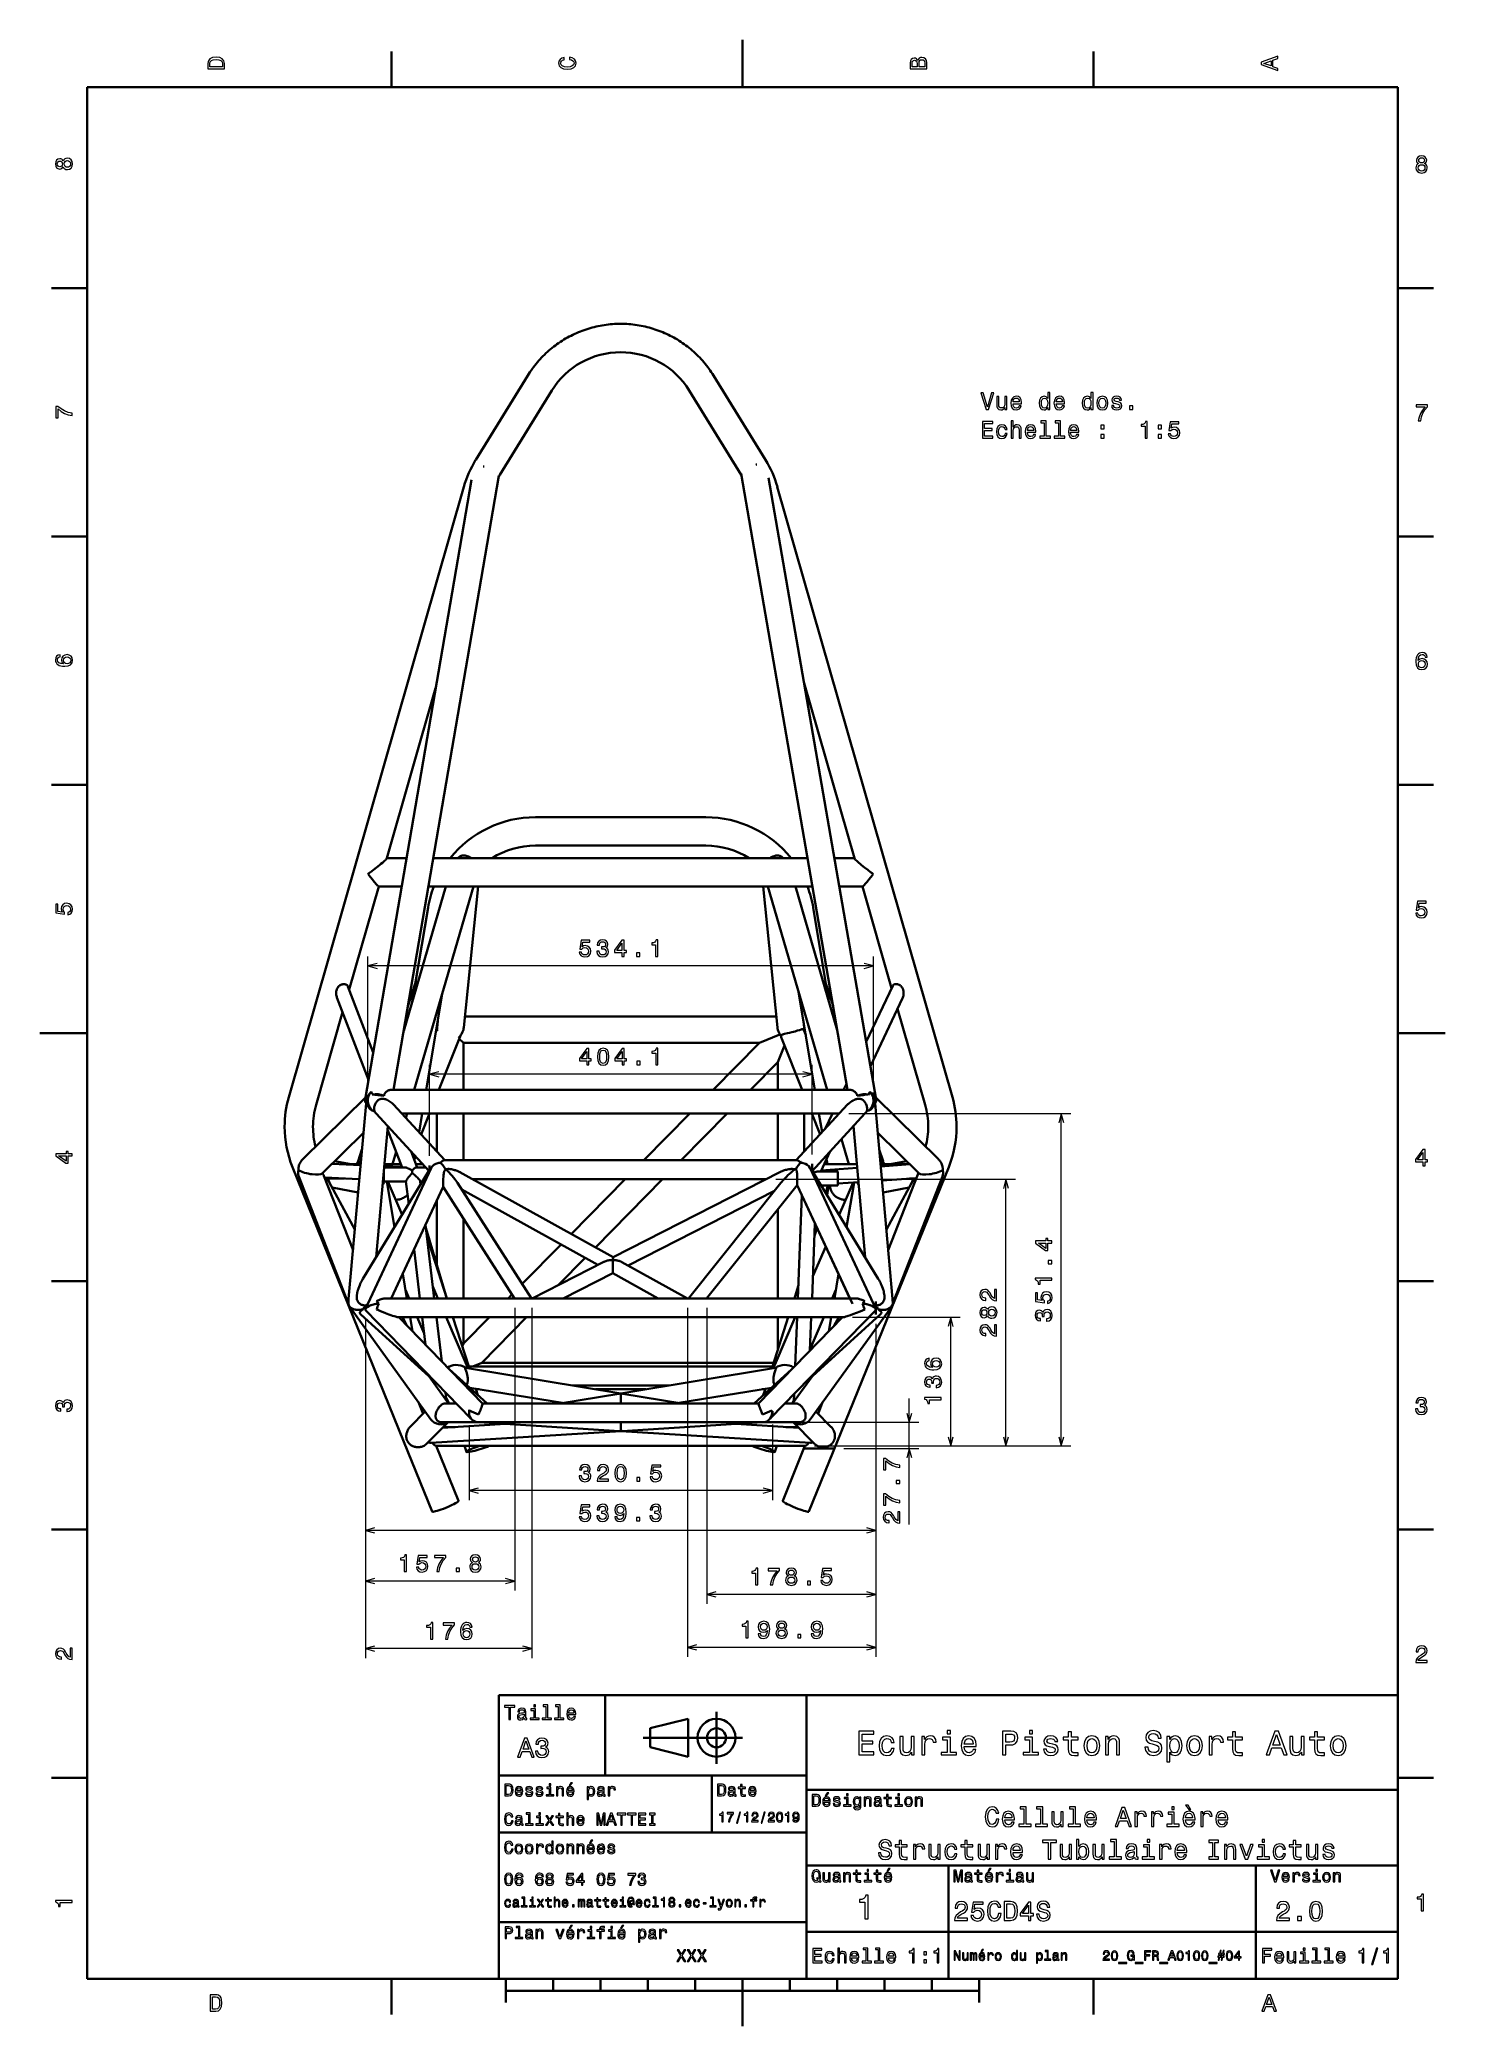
# Model space of a CAD drawing. Extents: x 0 to 297, y 0 to 420.
import ezdxf

# ---------------------------------------------------------------- set-up
doc = ezdxf.new("R2010")
doc.units = 0

msp = doc.modelspace()

# ---------------------------------------------------------------- linework, layer by layer
at = {"color": 7, "lineweight": 35, "ltscale": 0.25}
for p, q in [((148.5, 410), (148.5, 420)), ((10, 210), (0, 210)), ((287, 210), (297, 210)), ((192, 10), (192, 20)), ((148.5, 10), (148.5, 0))]:
    msp.add_line(p, q, dxfattribs=at)
at = {"color": 7, "lineweight": 35, "ltscale": 0.1875}
for p, q in [((74.3, 410), (74.3, 417.5)), ((222.7, 410), (222.7, 417.5)), ((10, 367.5), (2.5, 367.5)), ((287, 367.5), (294.5, 367.5)), ((10, 315), (2.5, 315)), ((287, 315), (294.5, 315)), ((10, 262.5), (2.5, 262.5)), ((287, 262.5), (294.5, 262.5)), ((10, 157.5), (2.5, 157.5)), ((287, 157.5), (294.5, 157.5)), ((10, 105), (2.5, 105)), ((287, 105), (294.5, 105)), ((10, 52.5), (2.5, 52.5)), ((287, 52.5), (294.5, 52.5)), ((74.3, 10), (74.3, 2.5)), ((222.7, 10), (222.7, 2.5))]:
    msp.add_line(p, q, dxfattribs=at)
at = {"color": 7, "lineweight": 35}
for p, q in [((287, 410), (10, 410)), ((10, 410), (10, 10)), ((287, 10), (287, 410)), ((92.12, 331.15), (103.12, 349.01)), ((153.36, 331.15), (142.36, 349.01)), ((97.23, 328), (108.23, 345.87)), ((148.23, 328.04), (137.25, 345.87)), ((97.03, 327.79), (74.78, 197.97)), ((148.2, 328.21), (170.7, 197.97)), ((52.62, 196.45), (89.62, 325.49)), ((91.21, 326.98), (68.75, 195.95)), ((154.02, 327.4), (176.74, 195.95)), ((192.86, 196.45), (155.86, 325.49)), ((73.34, 246.93), (83.65, 282.9)), ((172.15, 246.93), (161.53, 283.94)), ((162.24, 246.96), (83.17, 246.96)), ((65.38, 219.17), (71.63, 240.96)), ((85.81, 240.96), (76.91, 210.45)), ((91.65, 240.96), (79.11, 197.97)), ((163.28, 240.96), (82.14, 240.96)), ((92.61, 240.96), (89.61, 211.18)), ((152.87, 240.96), (155.88, 211.18)), ((153.84, 240.96), (166.37, 197.97)), ((159.67, 240.96), (168.52, 210.63)), ((180.01, 219.51), (173.86, 240.96)), ((82.05, 236.53), (78.71, 216.6)), ((166.77, 216.6), (163.43, 236.53)), ((85.13, 218.63), (81.66, 197.97)), ((163.82, 197.97), (160.35, 218.63)), ((58.39, 194.8), (64, 214.37)), ((187.09, 194.8), (181.26, 215.13)), ((155.64, 213.49), (89.84, 213.49)), ((152.06, 207.89), (89.54, 207.89)), ((171.24, 197.97), (74.23, 197.97)), ((68.96, 195.07), (65.27, 153.77)), ((180.21, 153.77), (176.52, 195.07)), ((73.55, 190.29), (71.08, 162.58)), ((168.96, 192.97), (76.52, 192.97)), ((174.4, 162.58), (171.93, 190.29)), ((76.96, 123.56), (53.41, 181.66)), ((82.25, 180.84), (68.28, 158.01)), ((82.68, 181.39), (68.84, 151.69)), ((85.46, 183.09), (160.02, 183.09)), ((162.81, 181.39), (176.64, 151.69)), ((176.64, 151.69), (162.81, 181.39)), ((177.2, 158.01), (163.23, 180.84)), ((168.52, 123.56), (192.08, 181.66)), ((54.75, 179.67), (65.2, 152.91)), ((85.27, 177.48), (74.28, 153.89)), ((85.27, 177.48), (100.34, 153.89)), ((88.3, 178.31), (103.9, 153.89)), ((121.15, 162.61), (88.8, 180.55)), ((117.92, 160.97), (89.19, 176.9)), ((91.44, 179.09), (153.51, 179.09)), ((131.59, 179.09), (117.42, 164.68)), ((121.15, 162.61), (156.42, 180.57)), ((124.31, 160.85), (155.23, 176.6)), ((137.07, 153.89), (156.61, 178.32)), ((140.91, 153.89), (160.06, 177.83)), ((160.05, 177.83), (171.2, 153.89)), ((171.73, 152.77), (160.05, 177.83)), ((180.28, 152.91), (190.74, 179.67)), ((161.04, 175.7), (160.19, 153.89)), ((65.44, 152.2), (82.65, 128.31)), ((91.11, 128.49), (68.91, 151.31)), ((102.33, 153.89), (73.04, 153.89)), ((135, 153.89), (105.97, 153.89)), ((172.44, 153.89), (138.63, 153.89)), ((154.37, 128.49), (176.58, 151.31)), ((176.58, 151.31), (154.37, 128.49)), ((162.83, 128.31), (180.04, 152.2)), ((67.88, 150.46), (83.76, 136.05)), ((169.72, 149.89), (75.77, 149.89)), ((93.59, 131.68), (75.88, 149.89)), ((169.68, 149.96), (151.89, 131.68)), ((151.89, 131.68), (169.61, 149.89)), ((161.72, 136.05), (177.61, 150.46)), ((89.98, 139.21), (122.78, 133.81)), ((154.84, 139.49), (90.65, 139.49)), ((155.09, 140.29), (93.42, 140.29)), ((122.78, 133.81), (155.5, 139.21)), ((132.93, 135.49), (112.61, 135.49)), ((132.93, 135.49), (112.61, 135.49)), ((93.59, 131.69), (151.9, 131.69)), ((159.24, 127.69), (86.24, 127.69)), ((92.74, 127.69), (152.74, 127.69)), ((122.48, 125.85), (92.79, 127.69)), ((151.73, 127.69), (93.75, 127.69)), ((123.1, 125.85), (152.71, 127.69)), ((122.79, 125.83), (82.63, 123.36)), ((83.76, 122.69), (161.72, 122.69)), ((162.86, 123.36), (122.79, 125.83)), ((97, 10), (97, 70)), ((97, 70), (287, 70)), ((162, 10), (162, 70)), ((287, 70), (287, 10)), ((127.5, 61), (148.5, 61)), ((97, 53), (162, 53)), ((162, 50), (287, 50)), ((97, 41), (162, 41)), ((162, 34), (287, 34)), ((257, 10), (257, 34)), ((97, 22), (162, 22)), ((162, 20), (287, 20)), ((10, 10), (287, 10)), ((97, 10), (287, 10)), ((98.5, 7.5), (198.5, 7.5))]:
    msp.add_line(p, q, dxfattribs=at)
at = {"color": 7, "lineweight": 35, "ltscale": 0.45}
for p, q in [((122.74, 255.62), (104.74, 255.62)), ((140.74, 255.62), (122.74, 255.62)), ((122.74, 249.62), (104.74, 249.62)), ((140.74, 249.62), (122.74, 249.62))]:
    msp.add_line(p, q, dxfattribs=at)
at = {"color": 7, "lineweight": 35, "ltscale": 0.10362}
msp.add_line((77.49, 246.96), (73.35, 246.96), dxfattribs=at)
at = {"color": 7, "lineweight": 35, "ltscale": 0.105352}
msp.add_line((172.14, 246.96), (167.92, 246.96), dxfattribs=at)
at = {"color": 7, "lineweight": 35, "ltscale": 0.121226}
msp.add_line((76.46, 240.96), (71.61, 240.96), dxfattribs=at)
at = {"color": 7, "lineweight": 35, "ltscale": 0.122755}
msp.add_line((173.87, 240.96), (168.96, 240.96), dxfattribs=at)
at = {"color": 7, "lineweight": 13}
for p, q in [((69.33, 198.88), (69.33, 226.18)), ((176.16, 224.18), (69.33, 224.18)), ((176.16, 199.39), (176.16, 226.18)), ((163.2, 201.27), (82.39, 201.27)), ((170.96, 192.97), (217.86, 192.97)), ((215.86, 122.69), (215.86, 192.97)), ((155.51, 179.09), (206.18, 179.09)), ((204.18, 122.69), (204.18, 179.09)), ((100.37, 151.87), (100.37, 92.13)), ((104.01, 151.89), (104.01, 77.85)), ((136.88, 151.88), (136.88, 78.11)), ((140.96, 151.89), (140.96, 89.32)), ((68.8, 149.4), (68.8, 92.13)), ((68.8, 149.4), (68.8, 77.85)), ((68.8, 149.4), (68.8, 102.83)), ((171.72, 149.89), (194.49, 149.89)), ((176.67, 148.5), (176.67, 102.83)), ((176.67, 148.5), (176.67, 89.32)), ((176.67, 148.5), (176.67, 78.11)), ((192.49, 122.69), (192.49, 149.89)), ((163.72, 122.69), (194.49, 122.69)), ((163.72, 122.69), (206.18, 122.69)), ((163.72, 122.69), (217.86, 122.69)), ((154.81, 113.24), (90.71, 113.24)), ((176.67, 104.83), (68.8, 104.83)), ((100.37, 94.13), (68.8, 94.13)), ((176.67, 91.32), (140.96, 91.32)), ((104.01, 79.85), (68.8, 79.85)), ((176.67, 80.11), (136.88, 80.11))]:
    msp.add_line(p, q, dxfattribs=at)
at = {"color": 7, "lineweight": 35, "ltscale": 0.373659}
msp.add_line((65.11, 219.86), (70.45, 205.9), dxfattribs=at)
at = {"color": 7, "lineweight": 35, "ltscale": 0.127565}
msp.add_line((77.79, 215.58), (79.35, 220.44), dxfattribs=at)
at = {"color": 7, "lineweight": 35, "ltscale": 0.122556}
msp.add_line((166.13, 220.44), (167.63, 215.77), dxfattribs=at)
at = {"color": 7, "lineweight": 35, "ltscale": 0.328797}
msp.add_line((174.64, 208.11), (180.24, 220), dxfattribs=at)
at = {"color": 7, "lineweight": 35, "ltscale": 0.465089}
msp.add_line((62.81, 217.48), (69.46, 200.11), dxfattribs=at)
at = {"color": 7, "lineweight": 35, "ltscale": 0.398335}
msp.add_line((175.52, 202.96), (182.32, 217.37), dxfattribs=at)
at = {"color": 7, "lineweight": 35, "ltscale": 0.027908}
for p, q in [((83.94, 211.53), (83.94, 210.42)), ((166.46, 182.24), (166.28, 183.34))]:
    msp.add_line(p, q, dxfattribs=at)
at = {"color": 7, "lineweight": 35, "ltscale": 0.038447}
msp.add_line((84.12, 212.6), (83.97, 211.07), dxfattribs=at)
at = {"color": 7, "lineweight": 35, "ltscale": 0.038382}
msp.add_line((161.36, 212.6), (161.52, 211.07), dxfattribs=at)
at = {"color": 7, "lineweight": 35, "ltscale": 0.030485}
msp.add_line((161.86, 209.61), (161.41, 210.74), dxfattribs=at)
at = {"color": 7, "lineweight": 35, "ltscale": 0.027882}
msp.add_line((161.54, 211.53), (161.54, 210.42), dxfattribs=at)
at = {"color": 7, "lineweight": 35, "ltscale": 0.313645}
msp.add_line((84.35, 197.97), (89.01, 209.62), dxfattribs=at)
at = {"color": 7, "lineweight": 35, "ltscale": 0.030997}
msp.add_line((89.54, 207.89), (88.66, 208.76), dxfattribs=at)
msp.add_line((89.54, 207.89), (88.66, 208.76), dxfattribs=at)
at = {"color": 7, "lineweight": 35, "ltscale": 0.247808}
msp.add_line((89.54, 207.89), (89.54, 197.97), dxfattribs=at)
at = {"color": 7, "lineweight": 35, "ltscale": 0.347592}
msp.add_line((152.06, 207.89), (142.31, 197.97), dxfattribs=at)
at = {"color": 7, "lineweight": 35, "ltscale": 0.118048}
msp.add_line((152.06, 207.89), (156.41, 209.71), dxfattribs=at)
at = {"color": 7, "lineweight": 35, "ltscale": 0.094896}
msp.add_line((157.38, 207.36), (155.94, 203.85), dxfattribs=at)
at = {"color": 7, "lineweight": 35, "ltscale": 0.290412}
msp.add_line((161.13, 197.97), (156.82, 208.76), dxfattribs=at)
at = {"color": 7, "lineweight": 13, "ltscale": 0.481564}
msp.add_line((82.39, 184.01), (82.39, 203.27), dxfattribs=at)
at = {"color": 7, "lineweight": 35, "ltscale": 0.205936}
msp.add_line((155.94, 203.85), (150.17, 197.97), dxfattribs=at)
at = {"color": 7, "lineweight": 35, "ltscale": 0.146817}
msp.add_line((155.94, 203.85), (155.94, 197.97), dxfattribs=at)
at = {"color": 7, "lineweight": 13, "ltscale": 0.473701}
msp.add_line((163.2, 184.32), (163.2, 203.27), dxfattribs=at)
at = {"color": 7, "lineweight": 35, "ltscale": 0.000691502}
msp.add_line((69.94, 197.44), (69.96, 197.45), dxfattribs=at)
at = {"color": 7, "lineweight": 35, "ltscale": 0.000362556}
msp.add_line((69.94, 197.44), (69.95, 197.45), dxfattribs=at)
at = {"color": 7, "lineweight": 35, "ltscale": 0.036256}
msp.add_line((169.86, 197.97), (170.48, 199.28), dxfattribs=at)
at = {"color": 7, "lineweight": 35, "ltscale": 2.5177e-05}
msp.add_line((171.24, 197.97), (171.24, 197.97), dxfattribs=at)
at = {"color": 7, "lineweight": 35, "ltscale": 0.000702156}
msp.add_line((175.55, 197.43), (175.53, 197.45), dxfattribs=at)
at = {"color": 7, "lineweight": 35, "ltscale": 0.464751}
msp.add_line((55.56, 183.3), (68.81, 196.33), dxfattribs=at)
at = {"color": 7, "lineweight": 35, "ltscale": 0.000412517}
msp.add_line((68.86, 195.3), (68.87, 195.31), dxfattribs=at)
at = {"color": 7, "lineweight": 35, "ltscale": 0.001534}
for p, q in [((69.03, 195.52), (69.02, 195.46)), ((176.46, 195.52), (176.47, 195.46))]:
    msp.add_line(p, q, dxfattribs=at)
at = {"color": 7, "lineweight": 35, "ltscale": 0.001125}
for p, q in [((69.03, 195.52), (69.03, 195.48)), ((176.46, 195.52), (176.45, 195.48))]:
    msp.add_line(p, q, dxfattribs=at)
at = {"color": 7, "lineweight": 35, "ltscale": 0.00121}
for p, q in [((69.03, 195.48), (69.04, 195.43)), ((176.45, 195.48), (176.45, 195.43))]:
    msp.add_line(p, q, dxfattribs=at)
at = {"color": 7, "lineweight": 35, "ltscale": 0.058578}
msp.add_line((69.33, 196.88), (69.33, 194.53), dxfattribs=at)
at = {"color": 7, "lineweight": 35, "ltscale": 0.40065}
for p, q in [((74.77, 194.88), (85.62, 183.09)), ((159.86, 183.09), (170.71, 194.88))]:
    msp.add_line(p, q, dxfattribs=at)
at = {"color": 7, "lineweight": 35, "ltscale": 0.077436}
msp.add_line((176.16, 197.39), (176.16, 194.29), dxfattribs=at)
at = {"color": 7, "lineweight": 35, "ltscale": 0.000236782}
msp.add_line((176.62, 195.3), (176.62, 195.31), dxfattribs=at)
at = {"color": 7, "lineweight": 35, "ltscale": 0.464769}
msp.add_line((189.93, 183.3), (176.67, 196.33), dxfattribs=at)
at = {"color": 7, "lineweight": 35, "ltscale": 0.411889}
for p, q in [((71.11, 192.95), (82.27, 180.82)), ((163.22, 180.82), (174.37, 192.95))]:
    msp.add_line(p, q, dxfattribs=at)
at = {"color": 7, "lineweight": 35, "ltscale": 0.213855}
msp.add_line((73.49, 189.57), (76.55, 181.58), dxfattribs=at)
at = {"color": 7, "lineweight": 35, "ltscale": 0.024231}
msp.add_line((77.65, 192.97), (77.38, 192.04), dxfattribs=at)
at = {"color": 7, "lineweight": 35, "ltscale": 0.100237}
msp.add_line((80.82, 192.97), (80.16, 189.02), dxfattribs=at)
at = {"color": 7, "lineweight": 35, "ltscale": 0.118844}
msp.add_line((80.58, 188.56), (82.35, 192.97), dxfattribs=at)
at = {"color": 7, "lineweight": 35, "ltscale": 0.201599}
msp.add_line((83.94, 192.97), (83.94, 184.91), dxfattribs=at)
at = {"color": 7, "lineweight": 35, "ltscale": 0.247185}
for p, q in [((89.54, 192.97), (89.54, 183.09)), ((155.94, 192.97), (155.94, 183.09))]:
    msp.add_line(p, q, dxfattribs=at)
at = {"color": 7, "lineweight": 35, "ltscale": 0.346719}
for p, q in [((137.39, 192.97), (127.67, 183.09)), ((145.25, 192.97), (135.52, 183.09))]:
    msp.add_line(p, q, dxfattribs=at)
at = {"color": 7, "lineweight": 35, "ltscale": 0.201583}
msp.add_line((161.54, 192.97), (161.54, 184.91), dxfattribs=at)
at = {"color": 7, "lineweight": 35, "ltscale": 0.118834}
msp.add_line((164.9, 188.56), (163.13, 192.97), dxfattribs=at)
at = {"color": 7, "lineweight": 35, "ltscale": 0.100232}
msp.add_line((165.32, 189.02), (164.66, 192.97), dxfattribs=at)
at = {"color": 7, "lineweight": 35, "ltscale": 0.089894}
msp.add_line((165.97, 189.72), (167.5, 192.97), dxfattribs=at)
at = {"color": 7, "lineweight": 35, "ltscale": 0.30643}
msp.add_line((59.67, 180.33), (68.41, 188.92), dxfattribs=at)
at = {"color": 7, "lineweight": 35, "ltscale": 0.065277}
msp.add_line((67.3, 182.87), (68.09, 185.35), dxfattribs=at)
at = {"color": 7, "lineweight": 35, "ltscale": 0.068561}
msp.add_line((75.29, 184.87), (74.52, 182.24), dxfattribs=at)
at = {"color": 7, "lineweight": 35, "ltscale": 0.090067}
msp.add_line((78.47, 184.95), (79.76, 181.58), dxfattribs=at)
at = {"color": 7, "lineweight": 35, "ltscale": 0.117641}
msp.add_line((165.05, 180.74), (167.06, 185), dxfattribs=at)
at = {"color": 7, "lineweight": 35, "ltscale": 0.138488}
msp.add_line((169.41, 187.56), (170.96, 182.24), dxfattribs=at)
at = {"color": 7, "lineweight": 35, "ltscale": 0.306421}
msp.add_line((185.81, 180.33), (177.07, 188.92), dxfattribs=at)
at = {"color": 7, "lineweight": 35, "ltscale": 0.065322}
msp.add_line((177.39, 185.36), (178.19, 182.87), dxfattribs=at)
at = {"color": 7, "lineweight": 35, "ltscale": 0.151674}
msp.add_line((67.8, 182.09), (61.74, 182.36), dxfattribs=at)
at = {"color": 7, "lineweight": 35, "ltscale": 0.089307}
msp.add_line((65.8, 182.24), (62.29, 182.91), dxfattribs=at)
at = {"color": 7, "lineweight": 35, "ltscale": 0.083765}
msp.add_line((64.46, 182.24), (67.82, 182.24), dxfattribs=at)
at = {"color": 7, "lineweight": 35, "ltscale": 0.023499}
msp.add_line((72.73, 181.02), (72.73, 180.08), dxfattribs=at)
at = {"color": 7, "lineweight": 35, "ltscale": 0.106954}
msp.add_line((77.05, 181.58), (72.78, 181.58), dxfattribs=at)
at = {"color": 7, "lineweight": 35, "ltscale": 0.092741}
msp.add_line((76.51, 181.69), (72.8, 181.86), dxfattribs=at)
at = {"color": 7, "lineweight": 35, "ltscale": 0.086506}
msp.add_line((72.84, 182.24), (76.3, 182.24), dxfattribs=at)
at = {"color": 7, "lineweight": 35, "ltscale": 0.013007}
msp.add_line((78.73, 180.94), (78.73, 180.42), dxfattribs=at)
msp.add_line((78.73, 180.94), (78.73, 180.42), dxfattribs=at)
at = {"color": 7, "lineweight": 35, "ltscale": 0.022892}
msp.add_line((79.32, 184.02), (79.17, 183.12), dxfattribs=at)
at = {"color": 7, "lineweight": 35, "ltscale": 0.036388}
msp.add_line((79.51, 182.24), (80.96, 182.24), dxfattribs=at)
at = {"color": 7, "lineweight": 35, "ltscale": 0.048448}
msp.add_line((81.57, 181.58), (79.63, 181.58), dxfattribs=at)
at = {"color": 7, "lineweight": 35, "ltscale": 0.030767}
msp.add_line((82.39, 180.78), (82.39, 182.01), dxfattribs=at)
at = {"color": 7, "lineweight": 35, "ltscale": 0.004028}
for p, q in [((84.54, 182.56), (84.52, 182.72)), ((160.94, 182.56), (160.97, 182.72))]:
    msp.add_line(p, q, dxfattribs=at)
at = {"color": 7, "lineweight": 35, "ltscale": 0.042327}
msp.add_line((163.2, 182.32), (163.2, 180.63), dxfattribs=at)
at = {"color": 7, "lineweight": 35, "ltscale": 0.103845}
msp.add_line((164.53, 180.74), (168.68, 180.74), dxfattribs=at)
at = {"color": 7, "lineweight": 35, "ltscale": 0.190055}
msp.add_line((165.13, 180.92), (172.72, 181.46), dxfattribs=at)
at = {"color": 7, "lineweight": 35, "ltscale": 0.172276}
msp.add_line((165.76, 182.24), (172.65, 182.24), dxfattribs=at)
at = {"color": 7, "lineweight": 35, "ltscale": 0.0375}
for p, q in [((168.68, 179.24), (168.68, 180.74)), ((72.73, 180.08), (72.73, 178.58)), ((168.68, 177.74), (168.68, 179.24))]:
    msp.add_line(p, q, dxfattribs=at)
at = {"color": 7, "lineweight": 35, "ltscale": 0.150405}
msp.add_line((177.67, 182.24), (183.68, 182.24), dxfattribs=at)
at = {"color": 7, "lineweight": 35, "ltscale": 0.15416}
msp.add_line((177.71, 181.81), (183.86, 182.25), dxfattribs=at)
at = {"color": 7, "lineweight": 35, "ltscale": 0.089302}
msp.add_line((179.68, 182.24), (183.19, 182.91), dxfattribs=at)
at = {"color": 7, "lineweight": 35, "ltscale": 0.421818}
msp.add_line((60.05, 179.82), (66.2, 164.1), dxfattribs=at)
at = {"color": 7, "lineweight": 35, "ltscale": 0.183401}
msp.add_line((67.53, 179.1), (60.21, 179.43), dxfattribs=at)
at = {"color": 7, "lineweight": 35, "ltscale": 0.312415}
msp.add_line((60.63, 179.41), (66.58, 168.43), dxfattribs=at)
at = {"color": 7, "lineweight": 35, "ltscale": 0.032272}
msp.add_line((61.28, 178.21), (60.79, 179.4), dxfattribs=at)
at = {"color": 7, "lineweight": 35, "ltscale": 0.082795}
msp.add_line((61.08, 179.24), (64.4, 179.24), dxfattribs=at)
at = {"color": 7, "lineweight": 35, "ltscale": 0.140275}
msp.add_line((67.28, 176.26), (61.77, 177.31), dxfattribs=at)
at = {"color": 7, "lineweight": 35, "ltscale": 0.004812}
msp.add_line((72.73, 178.86), (72.53, 178.87), dxfattribs=at)
at = {"color": 7, "lineweight": 35, "ltscale": 0.11671}
msp.add_line((77.39, 178.58), (72.73, 178.58), dxfattribs=at)
at = {"color": 7, "lineweight": 35, "ltscale": 0.000113293}
msp.add_line((72.84, 178.58), (72.84, 178.58), dxfattribs=at)
at = {"color": 7, "lineweight": 35, "ltscale": 0.243917}
msp.add_line((73.34, 178.58), (74.99, 168.97), dxfattribs=at)
at = {"color": 7, "lineweight": 35, "ltscale": 0.191954}
msp.add_line((73.52, 178.58), (76.55, 171.53), dxfattribs=at)
at = {"color": 7, "lineweight": 35, "ltscale": 0.120379}
msp.add_line((77.39, 178.61), (77.96, 173.83), dxfattribs=at)
at = {"color": 7, "lineweight": 35, "ltscale": 0.016762}
msp.add_line((80.41, 178.63), (80.49, 177.97), dxfattribs=at)
at = {"color": 7, "lineweight": 35, "ltscale": 0.011269}
msp.add_line((80.87, 178.58), (80.42, 178.58), dxfattribs=at)
at = {"color": 7, "lineweight": 35, "ltscale": 0.008782}
msp.add_line((89.54, 176.71), (89.54, 176.36), dxfattribs=at)
at = {"color": 7, "lineweight": 35, "ltscale": 0.40633}
msp.add_line((123.73, 179.09), (112.33, 167.5), dxfattribs=at)
at = {"color": 7, "lineweight": 35, "ltscale": 0.002646}
msp.add_line((159.99, 177.74), (160.09, 177.74), dxfattribs=at)
at = {"color": 7, "lineweight": 35, "ltscale": 0.088835}
msp.add_line((165.13, 177.74), (168.68, 177.74), dxfattribs=at)
at = {"color": 7, "lineweight": 35, "ltscale": 0.040949}
msp.add_line((166.09, 176.17), (166.56, 177.74), dxfattribs=at)
at = {"color": 7, "lineweight": 35, "ltscale": 0.107756}
msp.add_line((168.68, 178.16), (172.98, 178.47), dxfattribs=at)
at = {"color": 7, "lineweight": 35, "ltscale": 0.186745}
msp.add_line((171.88, 178.39), (168.93, 171.53), dxfattribs=at)
at = {"color": 7, "lineweight": 35, "ltscale": 0.239489}
msp.add_line((172.12, 178.41), (170.5, 168.97), dxfattribs=at)
at = {"color": 7, "lineweight": 35, "ltscale": 0.182199}
msp.add_line((177.97, 178.82), (185.24, 179.34), dxfattribs=at)
at = {"color": 7, "lineweight": 35, "ltscale": 0.140285}
msp.add_line((178.2, 176.26), (183.71, 177.31), dxfattribs=at)
at = {"color": 7, "lineweight": 35, "ltscale": 0.309549}
msp.add_line((178.9, 168.43), (184.8, 179.31), dxfattribs=at)
at = {"color": 7, "lineweight": 35, "ltscale": 0.42934}
msp.add_line((179.29, 164.1), (185.54, 180.1), dxfattribs=at)
at = {"color": 7, "lineweight": 35, "ltscale": 0.015213}
msp.add_line((183.79, 179.24), (184.4, 179.24), dxfattribs=at)
at = {"color": 7, "lineweight": 35, "ltscale": 0.029456}
msp.add_line((184.2, 178.21), (184.65, 179.3), dxfattribs=at)
at = {"color": 7, "lineweight": 35, "ltscale": 0.343542}
msp.add_line((83.94, 174.63), (83.94, 160.89), dxfattribs=at)
at = {"color": 7, "lineweight": 35, "ltscale": 0.469887}
msp.add_line((155.94, 172.68), (155.94, 153.89), dxfattribs=at)
at = {"color": 7, "lineweight": 35, "ltscale": 0.39091}
msp.add_line((81.51, 169.41), (83.36, 153.89), dxfattribs=at)
at = {"color": 7, "lineweight": 35, "ltscale": 0.389467}
msp.add_line((81.58, 168.82), (86.03, 153.89), dxfattribs=at)
at = {"color": 7, "lineweight": 35, "ltscale": 0.422459}
msp.add_line((89.54, 170.78), (89.54, 153.89), dxfattribs=at)
at = {"color": 7, "lineweight": 35, "ltscale": 0.396966}
msp.add_line((163.81, 169.75), (163.19, 153.89), dxfattribs=at)
at = {"color": 7, "lineweight": 35, "ltscale": 0.044363}
msp.add_line((163.71, 167.12), (164.25, 168.81), dxfattribs=at)
at = {"color": 7, "lineweight": 35, "ltscale": 0.024454}
msp.add_line((163.76, 168.33), (164.04, 169.27), dxfattribs=at)
at = {"color": 7, "lineweight": 35, "ltscale": 0.260902}
msp.add_line((79.11, 164.25), (80.34, 153.89), dxfattribs=at)
at = {"color": 7, "lineweight": 35, "ltscale": 0.345992}
msp.add_line((81.79, 167.06), (86.02, 153.89), dxfattribs=at)
at = {"color": 7, "lineweight": 35, "ltscale": 0.292529}
msp.add_line((110.15, 165.28), (101.95, 156.94), dxfattribs=at)
at = {"color": 7, "lineweight": 35, "ltscale": 0.170899}
msp.add_line((166.08, 164.89), (163.38, 158.61), dxfattribs=at)
at = {"color": 7, "lineweight": 35, "ltscale": 0.426903}
msp.add_line((104.02, 153.89), (119.23, 161.63), dxfattribs=at)
at = {"color": 7, "lineweight": 35, "ltscale": 0.20104}
msp.add_line((115.23, 162.46), (109.6, 156.73), dxfattribs=at)
at = {"color": 7, "lineweight": 35, "ltscale": 0.000147341}
msp.add_line((121.14, 162.56), (121.14, 162.57), dxfattribs=at)
at = {"color": 7, "lineweight": 35, "ltscale": 9.73495e-06}
msp.add_line((121.15, 162.61), (121.15, 162.61), dxfattribs=at)
at = {"color": 7, "lineweight": 35, "ltscale": 0.395894}
msp.add_line((123.03, 161.57), (136.88, 153.89), dxfattribs=at)
at = {"color": 7, "lineweight": 35, "ltscale": 0.131113}
msp.add_line((76.69, 159.05), (77.57, 153.89), dxfattribs=at)
at = {"color": 7, "lineweight": 35, "ltscale": 0.049453}
msp.add_line((77.26, 155.7), (78.04, 153.89), dxfattribs=at)
at = {"color": 7, "lineweight": 35, "ltscale": 0.067891}
msp.add_line((83.07, 156.38), (84.14, 153.89), dxfattribs=at)
at = {"color": 7, "lineweight": 35, "ltscale": 0.293527}
msp.add_line((110.63, 153.89), (121.09, 159.21), dxfattribs=at)
at = {"color": 7, "lineweight": 35, "ltscale": 0.27459}
msp.add_line((121.09, 159.21), (130.69, 153.89), dxfattribs=at)
at = {"color": 7, "lineweight": 35, "ltscale": 0.073969}
msp.add_line((159.46, 153.89), (160.3, 156.72), dxfattribs=at)
at = {"color": 7, "lineweight": 35, "ltscale": 0.067972}
msp.add_line((159.46, 153.89), (160.29, 156.47), dxfattribs=at)
at = {"color": 7, "lineweight": 35, "ltscale": 0.049443}
msp.add_line((168.22, 155.7), (167.44, 153.89), dxfattribs=at)
at = {"color": 7, "lineweight": 35, "ltscale": 0.131101}
msp.add_line((168.8, 159.05), (167.91, 153.89), dxfattribs=at)
at = {"color": 7, "lineweight": 35, "ltscale": 0.001828}
for p, q in [((65.22, 153.12), (65.21, 153.05)), ((180.27, 153.05), (180.27, 153.12))]:
    msp.add_line(p, q, dxfattribs=at)
at = {"color": 7, "lineweight": 35, "ltscale": 0.000778961}
for p, q in [((65.26, 153.33), (65.25, 153.3)), ((180.22, 153.33), (180.23, 153.3))]:
    msp.add_line(p, q, dxfattribs=at)
at = {"color": 7, "lineweight": 35, "ltscale": 0.006371}
msp.add_line((68.8, 151.4), (68.8, 151.65), dxfattribs=at)
at = {"color": 7, "lineweight": 35, "ltscale": 0.005256}
msp.add_line((74.37, 154.07), (74.47, 153.89), dxfattribs=at)
at = {"color": 7, "lineweight": 35, "ltscale": 0.030042}
msp.add_line((99.79, 154.74), (98.95, 153.89), dxfattribs=at)
at = {"color": 7, "lineweight": 35, "ltscale": 0.005852}
for p, q in [((100.37, 153.87), (100.37, 154.1)), ((104.01, 153.89), (104.01, 154.13))]:
    msp.add_line(p, q, dxfattribs=at)
at = {"color": 7, "lineweight": 35, "ltscale": 0.033825}
msp.add_line((104.58, 153.89), (103.23, 153.89), dxfattribs=at)
at = {"color": 7, "lineweight": 35, "ltscale": 0.034222}
msp.add_line((137.69, 153.89), (136.32, 153.89), dxfattribs=at)
at = {"color": 7, "lineweight": 35, "ltscale": 0.001658}
msp.add_line((136.88, 153.95), (136.88, 153.88), dxfattribs=at)
at = {"color": 7, "lineweight": 35, "ltscale": 0.004969}
msp.add_line((140.96, 154.09), (140.96, 153.89), dxfattribs=at)
at = {"color": 7, "lineweight": 35, "ltscale": 0.00525}
msp.add_line((171.02, 153.89), (171.12, 154.07), dxfattribs=at)
at = {"color": 7, "lineweight": 35, "ltscale": 0.0676}
msp.add_line((176.67, 153.21), (176.67, 150.5), dxfattribs=at)
at = {"color": 7, "lineweight": 35, "ltscale": 0.049912}
msp.add_line((76.63, 149.89), (77.59, 148.13), dxfattribs=at)
at = {"color": 7, "lineweight": 35, "ltscale": 0.075382}
msp.add_line((78.26, 149.89), (78.77, 146.91), dxfattribs=at)
at = {"color": 7, "lineweight": 35, "ltscale": 0.092634}
msp.add_line((79.76, 149.89), (81.23, 146.48), dxfattribs=at)
at = {"color": 7, "lineweight": 35, "ltscale": 0.145765}
msp.add_line((80.82, 149.89), (81.51, 144.1), dxfattribs=at)
at = {"color": 7, "lineweight": 35, "ltscale": 0.234878}
msp.add_line((83.84, 149.89), (84.95, 140.56), dxfattribs=at)
at = {"color": 7, "lineweight": 35, "ltscale": 0.27347}
for p, q in [((85.86, 149.89), (90.18, 139.84)), ((159.62, 149.89), (155.3, 139.84))]:
    msp.add_line(p, q, dxfattribs=at)
at = {"color": 7, "lineweight": 35, "ltscale": 0.273087}
msp.add_line((87.31, 149.89), (90.65, 139.49), dxfattribs=at)
at = {"color": 7, "lineweight": 35, "ltscale": 0.194997}
msp.add_line((95.01, 149.89), (89.54, 144.33), dxfattribs=at)
at = {"color": 7, "lineweight": 35, "ltscale": 0.139018}
msp.add_line((89.54, 149.89), (89.54, 144.33), dxfattribs=at)
at = {"color": 7, "lineweight": 35, "ltscale": 0.336652}
msp.add_line((102.87, 149.89), (93.42, 140.29), dxfattribs=at)
at = {"color": 7, "lineweight": 35, "ltscale": 0.273088}
msp.add_line((154.83, 139.49), (158.17, 149.89), dxfattribs=at)
at = {"color": 7, "lineweight": 35, "ltscale": 0.173735}
msp.add_line((155.94, 149.89), (155.94, 142.94), dxfattribs=at)
at = {"color": 7, "lineweight": 35, "ltscale": 0.256488}
msp.add_line((160.03, 149.89), (159.63, 139.63), dxfattribs=at)
at = {"color": 7, "lineweight": 35, "ltscale": 0.187065}
msp.add_line((165.72, 149.89), (162.76, 143.01), dxfattribs=at)
at = {"color": 7, "lineweight": 35, "ltscale": 0.176044}
msp.add_line((163.03, 149.89), (162.76, 142.85), dxfattribs=at)
at = {"color": 7, "lineweight": 35, "ltscale": 0.075373}
msp.add_line((167.22, 149.89), (166.71, 146.91), dxfattribs=at)
at = {"color": 7, "lineweight": 35, "ltscale": 0.0499}
msp.add_line((167.9, 148.13), (168.85, 149.89), dxfattribs=at)
at = {"color": 7, "lineweight": 35, "ltscale": 0.016494}
msp.add_line((89.29, 143.71), (89.54, 144.33), dxfattribs=at)
at = {"color": 7, "lineweight": 35, "ltscale": 0.003099}
msp.add_line((162.79, 143.08), (162.76, 142.96), dxfattribs=at)
at = {"color": 7, "lineweight": 35, "ltscale": 0.269467}
msp.add_line((86.54, 138.93), (94.52, 131.69), dxfattribs=at)
at = {"color": 7, "lineweight": 35, "ltscale": 0.051746}
msp.add_line((93.42, 140.29), (91.51, 139.49), dxfattribs=at)
at = {"color": 7, "lineweight": 35, "ltscale": 0.26944}
msp.add_line((150.96, 131.69), (158.94, 138.93), dxfattribs=at)
at = {"color": 7, "lineweight": 35, "ltscale": 0.176501}
msp.add_line((82.26, 137.41), (86.38, 131.69), dxfattribs=at)
at = {"color": 7, "lineweight": 35, "ltscale": 0.000862882}
msp.add_line((82.31, 137.36), (82.32, 137.33), dxfattribs=at)
at = {"color": 7, "lineweight": 35, "ltscale": 0.497201}
msp.add_line((90.85, 135.01), (110.48, 131.78), dxfattribs=at)
at = {"color": 7, "lineweight": 35, "ltscale": 0.035828}
msp.add_line((92.16, 134.8), (92.59, 133.43), dxfattribs=at)
at = {"color": 7, "lineweight": 35, "ltscale": 0.016197}
msp.add_line((92.84, 134.69), (92.19, 134.69), dxfattribs=at)
at = {"color": 7, "lineweight": 35, "ltscale": 0.265088}
msp.add_line((128.08, 134.69), (117.47, 134.69), dxfattribs=at)
at = {"color": 7, "lineweight": 35, "ltscale": 0.495794}
msp.add_line((135.06, 131.78), (154.63, 135.01), dxfattribs=at)
at = {"color": 7, "lineweight": 35, "ltscale": 0.015907}
msp.add_line((153.29, 134.69), (152.65, 134.69), dxfattribs=at)
at = {"color": 7, "lineweight": 35, "ltscale": 0.035771}
msp.add_line((153.33, 134.8), (152.89, 133.43), dxfattribs=at)
at = {"color": 7, "lineweight": 35, "ltscale": 0.176505}
msp.add_line((159.1, 131.69), (163.23, 137.41), dxfattribs=at)
at = {"color": 7, "lineweight": 35, "ltscale": 0.008996}
msp.add_line((162.52, 136.77), (162.51, 136.41), dxfattribs=at)
at = {"color": 7, "lineweight": 35, "ltscale": 0.065605}
msp.add_line((81.02, 129.5), (80.04, 131.94), dxfattribs=at)
at = {"color": 7, "lineweight": 35, "ltscale": 0.058495}
msp.add_line((85.66, 131.69), (88, 131.69), dxfattribs=at)
at = {"color": 7, "lineweight": 35, "ltscale": 0.036815}
msp.add_line((85.73, 134.02), (85.91, 132.56), dxfattribs=at)
at = {"color": 7, "lineweight": 35, "ltscale": 0.032794}
msp.add_line((85.88, 132.84), (86.5, 131.69), dxfattribs=at)
at = {"color": 7, "lineweight": 35, "ltscale": 0.005883}
msp.add_line((87.81, 131.88), (87.68, 131.69), dxfattribs=at)
at = {"color": 7, "lineweight": 35, "ltscale": 0.03816}
msp.add_line((90.71, 130.3), (90.71, 128.78), dxfattribs=at)
at = {"color": 7, "lineweight": 35, "ltscale": 0.316123}
msp.add_line((109.89, 131.69), (122.37, 133.74), dxfattribs=at)
at = {"color": 7, "lineweight": 35, "ltscale": 0.000527625}
msp.add_line((122.78, 133.81), (122.78, 133.79), dxfattribs=at)
at = {"color": 7, "lineweight": 35, "ltscale": 0.000331504}
msp.add_line((122.78, 133.78), (122.78, 133.79), dxfattribs=at)
at = {"color": 7, "lineweight": 35, "ltscale": 0.315548}
msp.add_line((123.2, 133.74), (135.65, 131.69), dxfattribs=at)
at = {"color": 7, "lineweight": 35, "ltscale": 0.058498}
msp.add_line((157.48, 131.69), (159.82, 131.69), dxfattribs=at)
at = {"color": 7, "lineweight": 35, "ltscale": 0.00589}
msp.add_line((157.67, 131.88), (157.8, 131.69), dxfattribs=at)
at = {"color": 7, "lineweight": 35, "ltscale": 0.019041}
msp.add_line((158.98, 131.69), (159.34, 132.36), dxfattribs=at)
at = {"color": 7, "lineweight": 35, "ltscale": 0.034933}
msp.add_line((159.4, 133.66), (159.34, 132.26), dxfattribs=at)
at = {"color": 7, "lineweight": 35, "ltscale": 0.065612}
msp.add_line((164.46, 129.5), (165.44, 131.94), dxfattribs=at)
at = {"color": 5, "lineweight": 13}
for p, q in [((183.75, 106.08), (183.75, 132.69)), ((154.74, 127.69), (185.75, 127.69))]:
    msp.add_line(p, q, dxfattribs=at)
at = {"color": 7, "lineweight": 35, "ltscale": 0.112739}
msp.add_line((78.28, 126.76), (81.47, 129.95), dxfattribs=at)
at = {"color": 7, "lineweight": 35, "ltscale": 0.160212}
for p, q in [((81.75, 123.15), (86.28, 127.69)), ((159.21, 127.69), (163.74, 123.15))]:
    msp.add_line(p, q, dxfattribs=at)
at = {"color": 7, "lineweight": 35, "ltscale": 0.217363}
msp.add_line((85.05, 127.69), (93.75, 127.69), dxfattribs=at)
at = {"color": 7, "lineweight": 35, "ltscale": 0.333255}
msp.add_line((98.42, 127.34), (85.11, 126.52), dxfattribs=at)
at = {"color": 7, "lineweight": 35, "ltscale": 0.063392}
msp.add_line((85.28, 126.69), (87.81, 126.69), dxfattribs=at)
at = {"color": 7, "lineweight": 13, "ltscale": 0.388385}
msp.add_line((90.71, 126.78), (90.71, 111.24), dxfattribs=at)
at = {"color": 7, "lineweight": 35, "ltscale": 0.02517}
for p, q in [((92.74, 127.69), (93.75, 127.69)), ((152.74, 127.69), (151.73, 127.69))]:
    msp.add_line(p, q, dxfattribs=at)
at = {"color": 7, "lineweight": 35, "ltscale": 0.00745}
msp.add_line((122.79, 127.69), (122.79, 127.39), dxfattribs=at)
at = {"color": 7, "lineweight": 35, "ltscale": 0.332318}
msp.add_line((160.37, 126.52), (147.1, 127.34), dxfattribs=at)
at = {"color": 7, "lineweight": 35, "ltscale": 0.000504687}
msp.add_line((151.73, 127.69), (151.71, 127.69), dxfattribs=at)
at = {"color": 7, "lineweight": 35, "ltscale": 0.00034981}
msp.add_line((151.73, 127.69), (151.72, 127.69), dxfattribs=at)
at = {"color": 7, "lineweight": 35, "ltscale": 0.217362}
msp.add_line((151.74, 127.69), (160.43, 127.69), dxfattribs=at)
at = {"color": 7, "lineweight": 35, "ltscale": 0.01885}
msp.add_line((154.81, 130.02), (154.81, 129.26), dxfattribs=at)
at = {"color": 7, "lineweight": 13, "ltscale": 0.400596}
msp.add_line((154.81, 127.26), (154.81, 111.24), dxfattribs=at)
at = {"color": 7, "lineweight": 35, "ltscale": 0.062954}
msp.add_line((157.69, 126.69), (160.21, 126.69), dxfattribs=at)
at = {"color": 7, "lineweight": 35, "ltscale": 0.11274}
msp.add_line((164.01, 129.95), (167.2, 126.76), dxfattribs=at)
at = {"color": 7, "lineweight": 35, "ltscale": 0.397435}
for p, q in [((82.93, 108.83), (76.96, 123.56)), ((162.55, 108.83), (168.52, 123.56))]:
    msp.add_line(p, q, dxfattribs=at)
at = {"color": 7, "lineweight": 35, "ltscale": 0.313075}
for p, q in [((88.49, 111.08), (83.79, 122.69)), ((156.99, 111.08), (161.69, 122.69))]:
    msp.add_line(p, q, dxfattribs=at)
at = {"color": 7, "lineweight": 35, "ltscale": 0.032767}
for p, q in [((89.74, 122.69), (90.15, 121.44)), ((155.74, 122.69), (155.34, 121.44))]:
    msp.add_line(p, q, dxfattribs=at)
at = {"color": 7, "lineweight": 35, "ltscale": 2.09947e-05}
msp.add_line((122.79, 125.84), (122.79, 125.83), dxfattribs=at)
at = {"color": 7, "lineweight": 35, "ltscale": 0.000218207}
msp.add_line((122.79, 125.84), (122.79, 125.84), dxfattribs=at)
at = {"color": 7, "lineweight": 35, "ltscale": 0.157458}
msp.add_line((161.58, 122.15), (167.88, 122.15), dxfattribs=at)
at = {"color": 5, "lineweight": 13, "ltscale": 0.396793}
msp.add_line((169.88, 122.15), (185.75, 122.15), dxfattribs=at)
at = {"color": 7, "lineweight": 35, "ltscale": 0.425}
msp.add_line((119.5, 53), (119.5, 70), dxfattribs=at)
at = {"color": 7, "lineweight": 35, "ltscale": 0.206155}
for p, q in [((129, 63), (137, 65)), ((137, 57), (129, 59))]:
    msp.add_line(p, q, dxfattribs=at)
at = {"color": 7, "lineweight": 35, "ltscale": 0.1}
msp.add_line((129, 59), (129, 63), dxfattribs=at)
at = {"color": 7, "lineweight": 35, "ltscale": 0.2}
msp.add_line((137, 65), (137, 57), dxfattribs=at)
at = {"color": 7, "lineweight": 35, "ltscale": 0.275}
msp.add_line((143, 55.5), (143, 66.5), dxfattribs=at)
at = {"color": 7, "lineweight": 35, "ltscale": 0.3}
msp.add_line((142, 41), (142, 53), dxfattribs=at)
at = {"color": 7, "lineweight": 35, "ltscale": 0.35}
msp.add_line((192, 20), (192, 34), dxfattribs=at)
at = {"color": 7, "lineweight": 35, "ltscale": 0.125}
for p, q in [((98.5, 10), (98.5, 5)), ((198.5, 10), (198.5, 5))]:
    msp.add_line(p, q, dxfattribs=at)
at = {"color": 7, "lineweight": 35, "ltscale": 0.0625}
for p, q in [((108.5, 10), (108.5, 7.5)), ((118.5, 10), (118.5, 7.5)), ((128.5, 10), (128.5, 7.5)), ((138.5, 10), (138.5, 7.5)), ((158.5, 10), (158.5, 7.5)), ((168.5, 10), (168.5, 7.5)), ((178.5, 10), (178.5, 7.5)), ((188.5, 10), (188.5, 7.5))]:
    msp.add_line(p, q, dxfattribs=at)
at = {"color": 7, "lineweight": 13}
for points in [[(35.53, 414.99), (35.53, 413.83), (39.03, 413.83), (39.03, 414.99), (38.92, 415.54), (38.58, 415.95), (38.03, 416.21), (37.28, 416.3), (36.52, 416.22), (36.21, 416.11), (35.97, 415.97), (35.64, 415.56), (35.56, 415.3)], [(35.95, 414.96), (36.03, 415.34), (36.26, 415.61), (36.67, 415.76), (37.28, 415.81), (37.87, 415.76), (38.29, 415.6), (38.53, 415.33), (38.61, 414.96), (38.61, 414.3), (35.95, 414.3)], [(111.93, 415.82), (112.36, 415.72), (112.66, 415.55), (112.84, 415.32), (112.91, 415.05), (112.81, 414.72), (112.54, 414.46), (112.1, 414.29), (111.48, 414.23), (110.87, 414.29), (110.42, 414.46), (110.15, 414.71), (110.06, 415.05), (110.11, 415.29), (110.25, 415.49), (110.47, 415.66), (110.79, 415.77), (110.79, 416.25), (110.31, 416.09), (109.95, 415.83), (109.72, 415.47), (109.64, 415.05), (109.76, 414.51), (110.12, 414.1), (110.7, 413.84), (111.48, 413.75), (112.27, 413.84), (112.85, 414.1), (113.21, 414.51), (113.33, 415.05), (113.23, 415.51), (112.97, 415.89), (112.53, 416.16), (111.93, 416.3)], [(185.54, 415.63), (185.25, 415.98), (185.05, 416.07), (184.81, 416.1), (184.43, 416.04), (184.16, 415.84), (183.99, 415.52), (183.93, 415.08), (183.93, 413.84), (187.43, 413.84), (187.43, 415.15), (187.36, 415.62), (187.16, 415.97), (186.83, 416.19), (186.38, 416.26), (186.09, 416.22), (185.84, 416.09), (185.66, 415.9)], [(261.63, 413.47), (261.63, 413.93), (260.6, 414.3), (260.6, 415.7), (261.63, 416.06), (261.63, 416.54), (258.13, 415.26), (258.13, 414.74)], [(185.39, 414.98), (185.39, 414.3), (184.35, 414.3), (184.35, 415.03), (184.38, 415.3), (184.47, 415.49), (184.63, 415.61), (184.86, 415.65), (185.09, 415.6), (185.25, 415.48), (185.36, 415.27)], [(187.01, 415.1), (187.01, 414.3), (185.81, 414.3), (185.81, 415.05), (185.84, 415.37), (185.95, 415.6), (186.13, 415.73), (186.39, 415.78), (186.67, 415.73), (186.86, 415.61), (186.98, 415.39)], [(260.18, 414.46), (258.63, 415), (260.18, 415.54)], [(4.95, 393.12), (5.09, 392.87), (5.28, 392.69), (5.53, 392.58), (5.83, 392.54), (6.28, 392.63), (6.63, 392.86), (6.85, 393.24), (6.93, 393.75), (6.85, 394.26), (6.63, 394.64), (6.28, 394.87), (5.83, 394.96), (5.53, 394.91), (5.28, 394.81), (5.09, 394.63), (4.95, 394.38), (4.83, 394.58), (4.66, 394.72), (4.46, 394.8), (4.21, 394.83), (3.85, 394.75), (3.57, 394.54), (3.38, 394.2), (3.31, 393.75), (3.38, 393.3), (3.57, 392.95), (3.85, 392.74), (4.21, 392.66), (4.46, 392.69), (4.66, 392.77)], [(291.37, 393.8), (291.12, 393.66), (290.94, 393.47), (290.83, 393.22), (290.79, 392.92), (290.88, 392.47), (291.11, 392.12), (291.49, 391.9), (292, 391.82), (292.51, 391.9), (292.89, 392.12), (293.12, 392.47), (293.21, 392.92), (293.16, 393.22), (293.06, 393.47), (292.88, 393.66), (292.63, 393.8), (292.83, 393.92), (292.97, 394.09), (293.05, 394.29), (293.08, 394.54), (293, 394.9), (292.79, 395.18), (292.45, 395.37), (292, 395.44), (291.55, 395.37), (291.2, 395.18), (290.99, 394.9), (290.91, 394.54), (290.94, 394.29), (291.02, 394.09)], [(291.39, 394.5), (291.43, 394.72), (291.55, 394.89), (291.74, 395), (292, 395.04), (292.25, 395), (292.44, 394.89), (292.56, 394.72), (292.61, 394.5), (292.56, 394.27), (292.44, 394.1), (292.25, 393.98), (292, 393.94), (291.74, 393.98), (291.55, 394.1), (291.43, 394.27)], [(4.25, 393.14), (4.03, 393.18), (3.86, 393.3), (3.75, 393.49), (3.71, 393.75), (3.75, 394), (3.86, 394.19), (4.03, 394.31), (4.25, 394.36), (4.48, 394.31), (4.65, 394.19), (4.77, 394), (4.81, 393.75), (4.77, 393.49), (4.65, 393.3), (4.48, 393.18)], [(5.82, 393.03), (5.55, 393.07), (5.35, 393.22), (5.22, 393.45), (5.17, 393.75), (5.22, 394.05), (5.35, 394.27), (5.55, 394.42), (5.82, 394.47), (6.11, 394.42), (6.32, 394.27), (6.47, 394.05), (6.51, 393.75), (6.47, 393.45), (6.32, 393.22), (6.11, 393.07)], [(291.28, 392.93), (291.32, 393.2), (291.47, 393.4), (291.7, 393.53), (292, 393.58), (292.3, 393.53), (292.52, 393.4), (292.67, 393.2), (292.72, 392.93), (292.67, 392.64), (292.52, 392.43), (292.3, 392.28), (292, 392.24), (291.7, 392.28), (291.47, 392.43), (291.32, 392.64)], [(201.14, 345.33), (200.26, 342.35), (199.36, 345.33), (198.88, 345.33), (200.01, 341.83), (200.51, 341.83), (201.62, 345.33)], [(204.34, 344.54), (203.9, 344.54), (203.9, 342.97), (203.85, 342.61), (203.7, 342.35), (203.47, 342.19), (203.17, 342.14), (202.94, 342.18), (202.79, 342.3), (202.7, 342.5), (202.68, 342.8), (202.68, 344.54), (202.24, 344.54), (202.24, 342.76), (202.25, 342.4), (202.35, 342.1), (202.64, 341.83), (203.11, 341.73), (203.36, 341.77), (203.58, 341.86), (203.76, 342.02), (203.92, 342.24), (203.92, 341.83), (204.34, 341.83)], [(205.68, 343.05), (207.45, 343.05), (207.46, 343.26), (207.38, 343.84), (207.15, 344.28), (206.8, 344.54), (206.33, 344.63), (205.87, 344.53), (205.52, 344.25), (205.29, 343.79), (205.21, 343.19), (205.29, 342.57), (205.51, 342.11), (205.86, 341.83), (206.32, 341.73), (206.71, 341.8), (207.03, 341.97), (207.27, 342.24), (207.41, 342.61), (206.97, 342.61), (206.88, 342.4), (206.75, 342.25), (206.37, 342.13), (206.08, 342.19), (205.87, 342.36), (205.73, 342.65), (205.68, 343.04)], [(213.02, 342.25), (213.02, 341.83), (213.47, 341.83), (213.47, 345.45), (213.03, 345.45), (213.03, 344.12), (212.69, 344.51), (212.48, 344.6), (212.25, 344.63), (211.82, 344.53), (211.49, 344.25), (211.27, 343.8), (211.19, 343.19), (211.27, 342.58), (211.49, 342.12), (211.82, 341.83), (212.25, 341.73), (212.48, 341.77), (212.7, 341.86)], [(214.78, 343.05), (216.56, 343.05), (216.56, 343.26), (216.48, 343.84), (216.26, 344.28), (215.91, 344.54), (215.44, 344.63), (214.98, 344.53), (214.63, 344.25), (214.4, 343.79), (214.32, 343.19), (214.4, 342.57), (214.62, 342.11), (214.97, 341.83), (215.42, 341.73), (215.82, 341.8), (216.14, 341.97), (216.38, 342.24), (216.51, 342.61), (216.08, 342.61), (215.98, 342.4), (215.85, 342.25), (215.48, 342.13), (215.19, 342.19), (214.98, 342.36), (214.83, 342.65), (214.78, 343.04)], [(222.13, 342.25), (222.13, 341.83), (222.58, 341.83), (222.58, 345.45), (222.14, 345.45), (222.14, 344.12), (221.8, 344.51), (221.59, 344.6), (221.36, 344.63), (220.93, 344.53), (220.59, 344.25), (220.38, 343.8), (220.3, 343.19), (220.38, 342.58), (220.59, 342.12), (220.93, 341.83), (221.36, 341.73), (221.59, 341.77), (221.8, 341.86)], [(223.37, 343.18), (223.45, 342.57), (223.69, 342.11), (224.05, 341.83), (224.55, 341.73), (225.04, 341.83), (225.4, 342.11), (225.64, 342.56), (225.72, 343.18), (225.64, 343.8), (225.4, 344.25), (225.04, 344.53), (224.55, 344.63), (224.05, 344.53), (223.69, 344.25), (223.45, 343.8)], [(227.87, 343.41), (227.44, 343.51), (227.12, 343.62), (227.01, 343.86), (227.04, 344.03), (227.15, 344.15), (227.32, 344.22), (227.57, 344.25), (227.81, 344.22), (227.99, 344.13), (228.11, 344), (228.16, 343.82), (228.6, 343.82), (228.6, 343.83), (228.52, 344.15), (228.31, 344.41), (227.99, 344.57), (227.57, 344.63), (227.14, 344.57), (226.83, 344.41), (226.63, 344.16), (226.57, 343.85), (226.62, 343.54), (226.76, 343.33), (226.99, 343.18), (227.33, 343.07), (227.82, 342.95), (228.12, 342.83), (228.2, 342.73), (228.23, 342.58), (228.19, 342.39), (228.07, 342.25), (227.87, 342.16), (227.61, 342.13), (227.33, 342.16), (227.13, 342.26), (226.99, 342.43), (226.94, 342.67), (226.51, 342.67), (226.58, 342.27), (226.79, 341.98), (227.11, 341.8), (227.57, 341.73), (228.04, 341.8), (228.39, 341.98), (228.6, 342.26), (228.68, 342.63), (228.62, 342.94), (228.47, 343.16), (228.21, 343.3)], [(6.83, 340.55), (6.83, 341.06), (6, 341.22), (5.22, 341.52), (4.5, 341.93), (3.83, 342.47), (3.41, 342.47), (3.41, 340.07), (3.87, 340.07), (3.87, 341.99), (4.55, 341.43), (5.26, 341.01), (6.02, 340.72)], [(205.68, 343.43), (205.73, 343.78), (205.87, 344.03), (206.07, 344.19), (206.35, 344.24), (206.61, 344.19), (206.82, 344.03), (206.95, 343.78), (206.99, 343.43)], [(212.32, 344.23), (212.62, 344.16), (212.84, 343.97), (212.97, 343.64), (213.02, 343.19), (212.97, 342.73), (212.84, 342.4), (212.62, 342.2), (212.32, 342.13), (212.05, 342.2), (211.83, 342.4), (211.69, 342.73), (211.65, 343.19), (211.69, 343.63), (211.83, 343.96), (212.05, 344.16)], [(214.78, 343.43), (214.84, 343.78), (214.98, 344.03), (215.18, 344.19), (215.45, 344.24), (215.72, 344.19), (215.93, 344.03), (216.05, 343.78), (216.1, 343.43)], [(221.43, 344.23), (221.72, 344.16), (221.95, 343.97), (222.08, 343.64), (222.13, 343.19), (222.08, 342.73), (221.95, 342.4), (221.72, 342.2), (221.43, 342.13), (221.15, 342.2), (220.94, 342.4), (220.8, 342.73), (220.76, 343.19), (220.8, 343.63), (220.94, 343.96), (221.15, 344.16)], [(223.83, 343.19), (223.87, 343.64), (224.01, 343.97), (224.24, 344.17), (224.55, 344.24), (224.85, 344.17), (225.08, 343.97), (225.22, 343.64), (225.27, 343.19), (225.22, 342.73), (225.08, 342.39), (224.85, 342.19), (224.55, 342.13), (224.24, 342.19), (224.01, 342.39), (223.87, 342.73)], [(230.27, 341.83), (230.97, 341.83), (230.97, 342.58), (230.27, 342.58)], [(291.3, 339.42), (291.81, 339.42), (291.97, 340.25), (292.27, 341.03), (292.68, 341.75), (293.22, 342.42), (293.22, 342.84), (290.82, 342.84), (290.82, 342.38), (292.74, 342.38), (292.18, 341.7), (291.76, 340.99), (291.47, 340.23)], [(199.2, 335.78), (201.42, 335.78), (201.42, 336.21), (199.66, 336.21), (199.66, 337.39), (201.23, 337.39), (201.23, 337.81), (199.66, 337.81), (199.66, 338.86), (201.38, 338.86), (201.38, 339.28), (199.2, 339.28)], [(203.98, 337.59), (204.42, 337.59), (204.32, 338), (204.11, 338.31), (203.77, 338.51), (203.33, 338.59), (202.85, 338.49), (202.48, 338.2), (202.25, 337.74), (202.17, 337.13), (202.24, 336.52), (202.47, 336.06), (202.83, 335.78), (203.32, 335.69), (203.75, 335.76), (204.09, 335.97), (204.32, 336.31), (204.42, 336.75), (204, 336.75), (203.92, 336.47), (203.78, 336.26), (203.58, 336.13), (203.33, 336.08), (203.02, 336.15), (202.8, 336.35), (202.67, 336.68), (202.62, 337.14), (202.67, 337.6), (202.81, 337.93), (203.03, 338.13), (203.33, 338.2), (203.59, 338.15), (203.79, 338.04), (203.92, 337.84)], [(205.29, 335.78), (205.73, 335.78), (205.73, 337.35), (205.78, 337.7), (205.92, 337.97), (206.15, 338.13), (206.45, 338.19), (206.69, 338.14), (206.85, 338), (206.92, 337.77), (206.95, 337.47), (206.95, 335.78), (207.39, 335.78), (207.39, 337.56), (207.37, 337.92), (207.28, 338.22), (206.98, 338.49), (206.52, 338.59), (206.27, 338.55), (206.05, 338.46), (205.87, 338.3), (205.73, 338.1), (205.73, 339.4), (205.29, 339.4)], [(208.71, 337.01), (210.49, 337.01), (210.49, 337.21), (210.41, 337.79), (210.19, 338.23), (209.84, 338.49), (209.37, 338.59), (208.91, 338.49), (208.56, 338.2), (208.33, 337.74), (208.25, 337.14), (208.32, 336.52), (208.55, 336.06), (208.9, 335.78), (209.35, 335.69), (209.75, 335.75), (210.07, 335.92), (210.31, 336.2), (210.44, 336.56), (210, 336.56), (209.91, 336.36), (209.78, 336.21), (209.41, 336.08), (209.12, 336.14), (208.9, 336.32), (208.76, 336.6), (208.71, 336.99)], [(208.71, 337.38), (208.77, 337.73), (208.9, 337.99), (209.11, 338.14), (209.38, 338.2), (209.65, 338.14), (209.86, 337.99), (209.98, 337.73), (210.03, 337.38)], [(212.24, 339.03), (212.24, 336.16), (211.33, 336.16), (211.33, 335.78), (213.59, 335.78), (213.59, 336.16), (212.69, 336.16), (212.69, 339.4), (211.55, 339.4), (211.55, 339.03)], [(215.28, 339.03), (215.28, 336.16), (214.37, 336.16), (214.37, 335.78), (216.63, 335.78), (216.63, 336.16), (215.72, 336.16), (215.72, 339.4), (214.58, 339.4), (214.58, 339.03)], [(217.82, 337.01), (219.6, 337.01), (219.6, 337.21), (219.52, 337.79), (219.3, 338.23), (218.94, 338.49), (218.48, 338.59), (218.02, 338.49), (217.66, 338.2), (217.44, 337.74), (217.36, 337.14), (217.43, 336.52), (217.66, 336.06), (218.01, 335.78), (218.46, 335.69), (218.85, 335.75), (219.18, 335.92), (219.41, 336.2), (219.55, 336.56), (219.11, 336.56), (219.02, 336.36), (218.89, 336.21), (218.52, 336.08), (218.23, 336.14), (218.01, 336.32), (217.87, 336.6), (217.82, 336.99)], [(217.82, 337.38), (217.88, 337.73), (218.01, 337.99), (218.22, 338.14), (218.49, 338.2), (218.76, 338.14), (218.96, 337.99), (219.09, 337.73), (219.14, 337.38)], [(224.2, 337.74), (224.9, 337.74), (224.9, 338.49), (224.2, 338.49)], [(224.2, 335.78), (224.9, 335.78), (224.9, 336.53), (224.2, 336.53)], [(233.56, 335.78), (234.02, 335.78), (234.02, 339.31), (233.68, 339.31), (233.59, 339), (233.41, 338.79), (233.13, 338.67), (232.75, 338.63), (232.75, 338.27), (233.56, 338.27)], [(236.34, 337.74), (237.04, 337.74), (237.04, 338.49), (236.34, 338.49)], [(236.34, 335.78), (237.04, 335.78), (237.04, 336.53), (236.34, 336.53)], [(238.48, 336.7), (238.59, 336.28), (238.84, 335.96), (239.2, 335.76), (239.66, 335.68), (240.17, 335.77), (240.57, 336.02), (240.82, 336.41), (240.92, 336.92), (240.83, 337.39), (240.59, 337.75), (240.21, 337.99), (239.72, 338.08), (239.34, 338.02), (239.05, 337.85), (239.19, 338.79), (240.73, 338.79), (240.73, 339.21), (238.86, 339.21), (238.58, 337.35), (238.98, 337.35), (239.27, 337.59), (239.65, 337.67), (239.97, 337.62), (240.22, 337.46), (240.37, 337.21), (240.43, 336.89), (240.37, 336.57), (240.21, 336.33), (239.96, 336.17), (239.65, 336.12), (239.38, 336.15), (239.17, 336.27), (239.02, 336.45), (238.95, 336.7)], [(4.28, 289.96), (3.87, 289.86), (3.57, 289.64), (3.37, 289.3), (3.31, 288.86), (3.34, 288.56), (3.44, 288.3), (3.6, 288.07), (3.82, 287.88), (4.09, 287.73), (4.43, 287.62), (4.83, 287.55), (5.28, 287.53), (6, 287.61), (6.52, 287.86), (6.83, 288.26), (6.93, 288.8), (6.84, 289.29), (6.61, 289.66), (6.23, 289.9), (5.76, 289.99), (5.28, 289.9), (4.91, 289.67), (4.68, 289.31), (4.6, 288.87), (4.7, 288.39), (4.99, 288.03), (4.43, 288.11), (4.03, 288.27), (3.8, 288.52), (3.72, 288.86), (3.76, 289.11), (3.86, 289.3), (4.04, 289.43), (4.28, 289.5)], [(293.21, 289.47), (293.11, 289.88), (292.89, 290.18), (292.55, 290.38), (292.11, 290.44), (291.81, 290.41), (291.55, 290.31), (291.32, 290.15), (291.13, 289.93), (290.98, 289.66), (290.87, 289.32), (290.8, 288.92), (290.78, 288.47), (290.86, 287.75), (291.11, 287.23), (291.51, 286.92), (292.05, 286.82), (292.54, 286.91), (292.91, 287.14), (293.15, 287.52), (293.24, 287.99), (293.15, 288.47), (292.92, 288.84), (292.56, 289.07), (292.12, 289.15), (291.64, 289.05), (291.28, 288.76), (291.36, 289.32), (291.52, 289.72), (291.77, 289.95), (292.11, 290.03), (292.36, 289.99), (292.55, 289.89), (292.68, 289.71), (292.75, 289.47)], [(5.76, 289.5), (6.08, 289.45), (6.32, 289.3), (6.49, 289.08), (6.54, 288.8), (6.49, 288.5), (6.33, 288.27), (6.09, 288.12), (5.77, 288.08), (5.46, 288.13), (5.22, 288.27), (5.07, 288.5), (5.01, 288.82), (5.07, 289.09), (5.21, 289.3), (5.45, 289.45)], [(292.75, 287.99), (292.7, 287.67), (292.55, 287.43), (292.33, 287.26), (292.05, 287.21), (291.75, 287.26), (291.52, 287.42), (291.37, 287.66), (291.33, 287.98), (291.38, 288.29), (291.52, 288.53), (291.75, 288.68), (292.07, 288.74), (292.34, 288.68), (292.55, 288.54), (292.7, 288.3)], [(5.92, 235), (6.33, 235.11), (6.66, 235.36), (6.86, 235.72), (6.93, 236.18), (6.84, 236.69), (6.6, 237.09), (6.2, 237.34), (5.7, 237.44), (5.23, 237.35), (4.86, 237.11), (4.62, 236.73), (4.54, 236.24), (4.6, 235.87), (4.77, 235.57), (3.82, 235.72), (3.82, 237.25), (3.41, 237.25), (3.41, 235.38), (5.26, 235.1), (5.26, 235.5), (5.03, 235.8), (4.94, 236.17), (5, 236.49), (5.16, 236.74), (5.41, 236.9), (5.72, 236.95), (6.04, 236.9), (6.29, 236.73), (6.44, 236.49), (6.5, 236.17), (6.47, 235.9), (6.35, 235.7), (6.17, 235.54), (5.92, 235.47)], [(290.75, 235.33), (290.86, 234.92), (291.11, 234.59), (291.47, 234.39), (291.93, 234.32), (292.44, 234.41), (292.84, 234.65), (293.09, 235.05), (293.19, 235.55), (293.1, 236.02), (292.86, 236.39), (292.48, 236.63), (291.99, 236.71), (291.62, 236.65), (291.32, 236.48), (291.47, 237.43), (293, 237.43), (293, 237.84), (291.13, 237.84), (290.85, 235.99), (291.25, 235.99), (291.55, 236.22), (291.92, 236.31), (292.24, 236.25), (292.49, 236.09), (292.65, 235.84), (292.7, 235.53), (292.65, 235.21), (292.48, 234.96), (292.24, 234.81), (291.92, 234.75), (291.65, 234.78), (291.45, 234.9), (291.29, 235.08), (291.22, 235.33)], [(114.02, 227.09), (114.13, 226.68), (114.38, 226.35), (114.74, 226.15), (115.21, 226.08), (115.72, 226.17), (116.11, 226.41), (116.37, 226.81), (116.46, 227.31), (116.38, 227.78), (116.13, 228.15), (115.76, 228.39), (115.27, 228.47), (114.89, 228.41), (114.6, 228.24), (114.74, 229.19), (116.27, 229.19), (116.27, 229.6), (114.4, 229.6), (114.12, 227.74), (114.53, 227.74), (114.82, 227.98), (115.19, 228.07), (115.51, 228.01), (115.76, 227.85), (115.92, 227.6), (115.97, 227.29), (115.92, 226.97), (115.76, 226.72), (115.51, 226.56), (115.19, 226.51), (114.92, 226.54), (114.72, 226.66), (114.57, 226.84), (114.49, 227.09)], [(117.74, 227.28), (117.74, 227.24), (117.82, 226.76), (118.06, 226.39), (118.43, 226.16), (118.92, 226.08), (119.45, 226.16), (119.84, 226.38), (120.09, 226.74), (120.18, 227.19), (120.14, 227.49), (120.03, 227.73), (119.85, 227.92), (119.61, 228.05), (119.94, 228.32), (120.05, 228.76), (119.98, 229.15), (119.76, 229.45), (119.41, 229.64), (118.92, 229.7), (118.47, 229.62), (118.12, 229.4), (117.89, 229.05), (117.82, 228.58), (117.82, 228.54), (118.27, 228.54), (118.31, 228.86), (118.44, 229.1), (118.65, 229.24), (118.95, 229.29), (119.21, 229.25), (119.4, 229.14), (119.52, 228.97), (119.56, 228.74), (119.52, 228.49), (119.4, 228.32), (119.18, 228.22), (118.9, 228.19), (118.7, 228.2), (118.7, 227.8), (118.95, 227.81), (119.27, 227.77), (119.5, 227.64), (119.64, 227.45), (119.69, 227.19), (119.64, 226.9), (119.49, 226.68), (119.26, 226.54), (118.95, 226.5), (118.64, 226.55), (118.4, 226.7), (118.26, 226.94), (118.2, 227.28)], [(123.02, 226.18), (123.48, 226.18), (123.48, 227.04), (123.97, 227.04), (123.97, 227.45), (123.48, 227.45), (123.48, 229.6), (123.02, 229.6), (121.48, 227.49), (121.48, 227.04), (123.02, 227.04)], [(121.91, 227.45), (123.02, 229.02), (123.02, 227.45)], [(126.13, 226.18), (126.83, 226.18), (126.83, 226.93), (126.13, 226.93)], [(130.13, 226.18), (130.58, 226.18), (130.58, 229.7), (130.24, 229.7), (130.15, 229.39), (129.97, 229.19), (129.69, 229.07), (129.31, 229.03), (129.31, 228.67), (130.13, 228.67)], [(115.6, 203.27), (116.05, 203.27), (116.05, 204.14), (116.55, 204.14), (116.55, 204.54), (116.05, 204.54), (116.05, 206.69), (115.59, 206.69), (114.06, 204.58), (114.06, 204.14), (115.6, 204.14)], [(114.48, 204.54), (115.6, 206.11), (115.6, 204.54)], [(117.84, 204.98), (117.91, 204.19), (118.15, 203.62), (118.53, 203.28), (119.05, 203.17), (119.57, 203.28), (119.95, 203.62), (120.18, 204.19), (120.26, 204.98), (120.18, 205.77), (120.09, 206.08), (119.95, 206.34), (119.57, 206.68), (119.05, 206.79), (118.53, 206.68), (118.15, 206.33), (117.91, 205.77)], [(118.32, 204.98), (118.36, 205.59), (118.49, 206.03), (118.72, 206.29), (119.05, 206.38), (119.39, 206.29), (119.61, 206.03), (119.74, 205.59), (119.78, 204.98), (119.74, 204.36), (119.61, 203.93), (119.39, 203.67), (119.05, 203.58), (118.72, 203.67), (118.49, 203.93), (118.36, 204.36)], [(123.07, 203.27), (123.52, 203.27), (123.52, 204.14), (124.02, 204.14), (124.02, 204.54), (123.52, 204.54), (123.52, 206.69), (123.06, 206.69), (121.53, 204.58), (121.53, 204.14), (123.07, 204.14)], [(121.95, 204.54), (123.07, 206.11), (123.07, 204.54)], [(130.17, 203.27), (130.63, 203.27), (130.63, 206.79), (130.29, 206.79), (130.2, 206.49), (130.02, 206.28), (129.74, 206.16), (129.35, 206.12), (129.35, 205.76), (130.17, 205.76)], [(126.18, 203.27), (126.87, 203.27), (126.87, 204.02), (126.18, 204.02)], [(6.83, 184.03), (6.83, 184.48), (5.97, 184.48), (5.97, 184.98), (5.56, 184.98), (5.56, 184.48), (3.41, 184.48), (3.41, 184.02), (5.52, 182.49), (5.97, 182.49), (5.97, 184.03)], [(292.28, 181.92), (292.73, 181.92), (292.73, 182.78), (293.23, 182.78), (293.23, 183.19), (292.73, 183.19), (292.73, 185.34), (292.27, 185.34), (290.74, 183.23), (290.74, 182.78), (292.28, 182.78)], [(5.56, 182.91), (3.99, 184.03), (5.56, 184.03)], [(291.16, 183.19), (292.28, 184.76), (292.28, 183.19)], [(213.86, 165.58), (213.86, 166.03), (212.99, 166.03), (212.99, 166.53), (212.59, 166.53), (212.59, 166.03), (210.44, 166.03), (210.44, 165.57), (212.55, 164.04), (212.99, 164.04), (212.99, 165.58)], [(212.59, 164.46), (211.02, 165.58), (212.59, 165.58)], [(213.86, 161.22), (213.86, 161.91), (213.11, 161.91), (213.11, 161.22)], [(202.18, 153.39), (202.18, 155.8), (201.74, 155.8), (201.74, 153.9), (201.51, 154), (201.31, 154.18), (200.95, 154.74), (200.8, 155.04), (200.58, 155.37), (200.33, 155.61), (200.03, 155.75), (199.7, 155.8), (199.27, 155.71), (198.94, 155.47), (198.73, 155.11), (198.65, 154.64), (198.74, 154.16), (198.98, 153.79), (199.35, 153.55), (199.85, 153.47), (199.92, 153.47), (199.92, 153.93), (199.88, 153.93), (199.54, 153.98), (199.29, 154.11), (199.13, 154.33), (199.07, 154.62), (199.12, 154.91), (199.25, 155.13), (199.44, 155.27), (199.69, 155.32), (199.92, 155.28), (200.12, 155.19), (200.29, 155.03), (200.44, 154.8), (200.6, 154.51), (200.92, 154.01), (201.25, 153.66), (201.65, 153.46), (202.16, 153.39)], [(213.86, 157.74), (213.86, 158.2), (210.34, 158.2), (210.34, 157.85), (210.64, 157.76), (210.85, 157.58), (210.97, 157.3), (211.01, 156.92), (211.37, 156.92), (211.37, 157.74)], [(200.29, 150.26), (200.43, 150), (200.63, 149.83), (200.88, 149.72), (201.17, 149.68), (201.62, 149.76), (201.97, 149.99), (202.19, 150.37), (202.28, 150.89), (202.19, 151.4), (201.97, 151.77), (201.62, 152.01), (201.17, 152.09), (200.88, 152.05), (200.63, 151.94), (200.43, 151.76), (200.29, 151.51), (200.17, 151.71), (200, 151.85), (199.8, 151.94), (199.56, 151.97), (199.2, 151.89), (198.91, 151.68), (198.72, 151.33), (198.65, 150.89), (198.72, 150.43), (198.91, 150.09), (199.2, 149.87), (199.56, 149.8), (199.8, 149.82), (200, 149.91)], [(199.6, 150.28), (199.37, 150.32), (199.2, 150.44), (199.1, 150.63), (199.06, 150.89), (199.1, 151.14), (199.2, 151.33), (199.37, 151.45), (199.6, 151.5), (199.82, 151.45), (200, 151.33), (200.12, 151.14), (200.15, 150.89), (200.11, 150.63), (200, 150.44), (199.82, 150.32)], [(201.16, 150.16), (200.9, 150.21), (200.7, 150.36), (200.56, 150.58), (200.52, 150.89), (200.56, 151.18), (200.7, 151.41), (200.9, 151.56), (201.16, 151.61), (201.45, 151.56), (201.67, 151.41), (201.81, 151.18), (201.86, 150.89), (201.81, 150.58), (201.67, 150.36), (201.45, 150.21)], [(212.76, 149.09), (212.8, 149.09), (213.28, 149.17), (213.65, 149.4), (213.88, 149.78), (213.96, 150.27), (213.88, 150.8), (213.66, 151.19), (213.3, 151.44), (212.85, 151.53), (212.55, 151.49), (212.31, 151.38), (212.12, 151.2), (211.99, 150.96), (211.71, 151.29), (211.28, 151.4), (210.89, 151.33), (210.59, 151.11), (210.4, 150.76), (210.34, 150.27), (210.42, 149.82), (210.64, 149.47), (210.99, 149.24), (211.46, 149.17), (211.5, 149.17), (211.5, 149.62), (211.17, 149.66), (210.94, 149.79), (210.8, 150), (210.75, 150.3), (210.79, 150.56), (210.9, 150.75), (211.07, 150.87), (211.3, 150.91), (211.55, 150.87), (211.71, 150.75), (211.81, 150.53), (211.84, 150.25), (211.84, 150.05), (212.24, 150.05), (212.23, 150.3), (212.27, 150.61), (212.39, 150.85), (212.59, 150.99), (212.85, 151.04), (213.14, 150.99), (213.36, 150.84), (213.49, 150.61), (213.54, 150.3), (213.49, 149.98), (213.34, 149.75), (213.1, 149.61), (212.76, 149.55)], [(212.95, 152.84), (213.36, 152.95), (213.69, 153.2), (213.89, 153.56), (213.96, 154.03), (213.87, 154.54), (213.63, 154.94), (213.23, 155.19), (212.73, 155.28), (212.26, 155.2), (211.89, 154.96), (211.65, 154.58), (211.57, 154.09), (211.63, 153.71), (211.79, 153.42), (210.85, 153.56), (210.85, 155.09), (210.44, 155.09), (210.44, 153.22), (212.29, 152.94), (212.29, 153.35), (212.06, 153.64), (211.97, 154.01), (212.03, 154.34), (212.19, 154.58), (212.43, 154.74), (212.75, 154.79), (213.07, 154.74), (213.32, 154.58), (213.47, 154.33), (213.53, 154.01), (213.49, 153.75), (213.38, 153.54), (213.2, 153.39), (212.95, 153.31)], [(202.18, 145.92), (202.18, 148.32), (201.74, 148.32), (201.74, 146.42), (201.51, 146.53), (201.31, 146.71), (200.95, 147.27), (200.8, 147.57), (200.58, 147.9), (200.33, 148.14), (200.03, 148.27), (199.7, 148.32), (199.27, 148.24), (198.94, 148), (198.73, 147.64), (198.65, 147.17), (198.74, 146.69), (198.98, 146.32), (199.35, 146.08), (199.85, 146), (199.92, 146), (199.92, 146.46), (199.88, 146.46), (199.54, 146.5), (199.29, 146.64), (199.13, 146.86), (199.07, 147.14), (199.12, 147.44), (199.25, 147.65), (199.44, 147.8), (199.69, 147.85), (199.92, 147.81), (200.12, 147.71), (200.29, 147.55), (200.44, 147.33), (200.6, 147.03), (200.92, 146.54), (201.25, 146.19), (201.65, 145.98), (202.16, 145.92)], [(187.94, 141.23), (187.53, 141.14), (187.23, 140.91), (187.03, 140.57), (186.97, 140.13), (187, 139.83), (187.1, 139.57), (187.26, 139.35), (187.48, 139.15), (187.76, 139), (188.09, 138.89), (188.49, 138.82), (188.94, 138.8), (189.66, 138.88), (190.18, 139.13), (190.49, 139.53), (190.6, 140.07), (190.5, 140.56), (190.27, 140.93), (189.89, 141.18), (189.42, 141.26), (188.94, 141.18), (188.57, 140.94), (188.34, 140.59), (188.26, 140.14), (188.36, 139.66), (188.65, 139.31), (188.09, 139.38), (187.7, 139.54), (187.46, 139.79), (187.38, 140.13), (187.42, 140.38), (187.52, 140.58), (187.7, 140.7), (187.94, 140.77)], [(189.43, 140.77), (189.74, 140.72), (189.99, 140.58), (190.15, 140.35), (190.2, 140.07), (190.15, 139.77), (189.99, 139.54), (189.75, 139.4), (189.43, 139.35), (189.12, 139.4), (188.88, 139.54), (188.73, 139.77), (188.67, 140.09), (188.73, 140.36), (188.88, 140.58), (189.11, 140.72)], [(189.4, 135.01), (189.43, 135.01), (189.91, 135.1), (190.28, 135.33), (190.51, 135.71), (190.6, 136.2), (190.51, 136.72), (190.29, 137.12), (189.93, 137.37), (189.48, 137.46), (189.18, 137.42), (188.94, 137.31), (188.75, 137.13), (188.62, 136.89), (188.35, 137.21), (187.91, 137.33), (187.52, 137.25), (187.22, 137.04), (187.03, 136.68), (186.97, 136.2), (187.05, 135.75), (187.27, 135.4), (187.63, 135.17), (188.09, 135.1), (188.13, 135.1), (188.13, 135.54), (187.81, 135.58), (187.57, 135.72), (187.43, 135.93), (187.38, 136.23), (187.42, 136.49), (187.53, 136.68), (187.7, 136.8), (187.93, 136.84), (188.18, 136.8), (188.35, 136.67), (188.45, 136.46), (188.48, 136.17), (188.47, 135.98), (188.87, 135.98), (188.86, 136.23), (188.91, 136.54), (189.03, 136.78), (189.22, 136.92), (189.48, 136.97), (189.77, 136.92), (189.99, 136.77), (190.13, 136.54), (190.17, 136.23), (190.12, 135.91), (189.97, 135.68), (189.73, 135.53), (189.4, 135.48)], [(5.73, 129.98), (5.77, 129.98), (6.25, 130.06), (6.62, 130.3), (6.85, 130.67), (6.93, 131.16), (6.85, 131.69), (6.63, 132.08), (6.27, 132.33), (5.82, 132.43), (5.52, 132.38), (5.28, 132.27), (5.09, 132.09), (4.96, 131.85), (4.68, 132.18), (4.25, 132.29), (3.86, 132.22), (3.56, 132), (3.37, 131.65), (3.31, 131.16), (3.39, 130.71), (3.61, 130.36), (3.96, 130.14), (4.43, 130.06), (4.47, 130.06), (4.47, 130.51), (4.15, 130.55), (3.91, 130.68), (3.77, 130.89), (3.72, 131.19), (3.76, 131.45), (3.87, 131.64), (4.04, 131.76), (4.27, 131.8), (4.52, 131.76), (4.68, 131.64), (4.79, 131.43), (4.82, 131.14), (4.81, 130.94), (5.21, 130.94), (5.2, 131.19), (5.24, 131.51), (5.37, 131.74), (5.56, 131.89), (5.82, 131.94), (6.11, 131.88), (6.33, 131.73), (6.47, 131.5), (6.51, 131.19), (6.46, 130.88), (6.31, 130.64), (6.07, 130.5), (5.73, 130.44)], [(190.49, 132.46), (190.49, 132.92), (186.97, 132.92), (186.97, 132.57), (187.28, 132.48), (187.48, 132.3), (187.6, 132.03), (187.65, 131.64), (188, 131.64), (188, 132.46)], [(290.73, 130.52), (290.73, 130.48), (290.81, 130), (291.05, 129.63), (291.42, 129.4), (291.91, 129.32), (292.44, 129.4), (292.83, 129.62), (293.08, 129.98), (293.18, 130.43), (293.13, 130.73), (293.02, 130.97), (292.84, 131.16), (292.6, 131.29), (292.93, 131.57), (293.04, 132), (292.97, 132.39), (292.75, 132.69), (292.4, 132.88), (291.91, 132.94), (291.46, 132.86), (291.11, 132.64), (290.89, 132.29), (290.81, 131.82), (290.81, 131.78), (291.26, 131.78), (291.3, 132.1), (291.43, 132.34), (291.64, 132.48), (291.94, 132.53), (292.2, 132.49), (292.39, 132.38), (292.51, 132.21), (292.55, 131.98), (292.51, 131.73), (292.39, 131.57), (292.18, 131.46), (291.89, 131.43), (291.69, 131.44), (291.69, 131.04), (291.94, 131.05), (292.26, 131.01), (292.49, 130.88), (292.64, 130.69), (292.69, 130.43), (292.63, 130.14), (292.48, 129.92), (292.25, 129.78), (291.94, 129.74), (291.63, 129.79), (291.39, 129.94), (291.25, 130.18), (291.19, 130.52)], [(114.01, 116.34), (114.01, 116.3), (114.09, 115.82), (114.33, 115.46), (114.71, 115.22), (115.2, 115.14), (115.72, 115.22), (116.12, 115.45), (116.37, 115.8), (116.46, 116.25), (116.42, 116.55), (116.31, 116.79), (116.13, 116.98), (115.89, 117.12), (116.21, 117.39), (116.33, 117.82), (116.25, 118.22), (116.04, 118.51), (115.68, 118.7), (115.2, 118.77), (114.75, 118.68), (114.4, 118.46), (114.17, 118.11), (114.09, 117.64), (114.09, 117.61), (114.54, 117.61), (114.58, 117.93), (114.72, 118.16), (114.93, 118.3), (115.22, 118.35), (115.49, 118.31), (115.68, 118.21), (115.79, 118.03), (115.84, 117.8), (115.79, 117.55), (115.67, 117.39), (115.46, 117.29), (115.17, 117.26), (114.98, 117.26), (114.98, 116.86), (115.22, 116.87), (115.54, 116.83), (115.78, 116.71), (115.92, 116.51), (115.97, 116.25), (115.92, 115.96), (115.77, 115.74), (115.54, 115.61), (115.23, 115.56), (114.91, 115.61), (114.68, 115.76), (114.53, 116.01), (114.48, 116.34)], [(117.79, 115.24), (120.2, 115.24), (120.2, 115.67), (118.29, 115.67), (118.4, 115.91), (118.58, 116.11), (119.14, 116.47), (119.44, 116.62), (119.77, 116.83), (120.01, 117.09), (120.15, 117.38), (120.2, 117.72), (120.11, 118.14), (119.87, 118.48), (119.51, 118.69), (119.04, 118.77), (118.56, 118.68), (118.19, 118.44), (117.95, 118.06), (117.87, 117.56), (117.87, 117.49), (118.33, 117.49), (118.33, 117.53), (118.38, 117.88), (118.51, 118.13), (118.73, 118.29), (119.02, 118.35), (119.31, 118.3), (119.53, 118.17), (119.67, 117.97), (119.72, 117.73), (119.68, 117.49), (119.59, 117.3), (119.42, 117.13), (119.2, 116.97), (118.91, 116.81), (118.41, 116.5), (118.06, 116.17), (117.86, 115.76), (117.79, 115.25)], [(121.54, 116.95), (121.62, 116.16), (121.85, 115.59), (122.23, 115.25), (122.76, 115.14), (123.28, 115.25), (123.65, 115.59), (123.89, 116.16), (123.97, 116.95), (123.89, 117.74), (123.79, 118.05), (123.65, 118.31), (123.28, 118.65), (122.76, 118.77), (122.23, 118.65), (121.85, 118.3), (121.62, 117.74)], [(122.03, 116.95), (122.07, 117.56), (122.19, 118), (122.42, 118.26), (122.76, 118.35), (123.09, 118.26), (123.32, 118), (123.44, 117.56), (123.48, 116.95), (123.44, 116.33), (123.32, 115.9), (123.09, 115.64), (122.76, 115.55), (122.42, 115.64), (122.19, 115.9), (122.07, 116.33)], [(128.98, 116.15), (129.09, 115.74), (129.34, 115.42), (129.7, 115.21), (130.16, 115.14), (130.67, 115.23), (131.07, 115.48), (131.32, 115.87), (131.42, 116.37), (131.33, 116.84), (131.09, 117.21), (130.71, 117.45), (130.22, 117.53), (129.85, 117.47), (129.55, 117.31), (129.69, 118.25), (131.23, 118.25), (131.23, 118.66), (129.36, 118.66), (129.08, 116.81), (129.48, 116.81), (129.78, 117.05), (130.15, 117.13), (130.47, 117.08), (130.72, 116.91), (130.87, 116.67), (130.93, 116.35), (130.87, 116.03), (130.71, 115.78), (130.47, 115.63), (130.15, 115.57), (129.88, 115.61), (129.67, 115.72), (129.52, 115.91), (129.45, 116.15)], [(126.15, 115.24), (126.84, 115.24), (126.84, 115.99), (126.15, 115.99)], [(114.01, 107.74), (114.13, 107.33), (114.37, 107.01), (114.74, 106.8), (115.2, 106.73), (115.71, 106.82), (116.11, 107.07), (116.36, 107.46), (116.46, 107.96), (116.37, 108.43), (116.13, 108.8), (115.75, 109.04), (115.26, 109.12), (114.88, 109.06), (114.59, 108.9), (114.73, 109.84), (116.26, 109.84), (116.26, 110.25), (114.39, 110.25), (114.12, 108.4), (114.52, 108.4), (114.81, 108.64), (115.19, 108.72), (115.51, 108.67), (115.75, 108.5), (115.91, 108.26), (115.97, 107.94), (115.91, 107.62), (115.75, 107.37), (115.5, 107.22), (115.19, 107.16), (114.92, 107.2), (114.71, 107.31), (114.56, 107.5), (114.48, 107.74)], [(117.73, 107.93), (117.73, 107.89), (117.81, 107.41), (118.05, 107.05), (118.42, 106.81), (118.92, 106.73), (119.44, 106.81), (119.83, 107.04), (120.09, 107.39), (120.18, 107.84), (120.14, 108.14), (120.03, 108.38), (119.84, 108.57), (119.6, 108.71), (119.93, 108.98), (120.05, 109.41), (119.97, 109.81), (119.75, 110.1), (119.4, 110.29), (118.92, 110.35), (118.46, 110.27), (118.11, 110.05), (117.89, 109.7), (117.81, 109.23), (117.81, 109.2), (118.26, 109.2), (118.3, 109.52), (118.43, 109.75), (118.64, 109.89), (118.94, 109.94), (119.2, 109.9), (119.4, 109.8), (119.51, 109.62), (119.56, 109.39), (119.51, 109.14), (119.39, 108.98), (119.18, 108.88), (118.89, 108.85), (118.69, 108.85), (118.69, 108.45), (118.94, 108.46), (119.26, 108.42), (119.5, 108.3), (119.64, 108.1), (119.69, 107.84), (119.63, 107.55), (119.49, 107.33), (119.25, 107.2), (118.95, 107.15), (118.63, 107.2), (118.4, 107.35), (118.25, 107.6), (118.19, 107.93)], [(121.53, 107.7), (121.6, 107.3), (121.82, 106.99), (122.16, 106.8), (122.62, 106.73), (122.91, 106.76), (123.18, 106.85), (123.41, 107.01), (123.6, 107.23), (123.75, 107.51), (123.86, 107.85), (123.93, 108.25), (123.95, 108.7), (123.87, 109.41), (123.62, 109.93), (123.23, 110.24), (122.69, 110.35), (122.19, 110.26), (121.82, 110.02), (121.58, 109.65), (121.5, 109.18), (121.58, 108.7), (121.81, 108.33), (122.17, 108.1), (122.62, 108.02), (123.09, 108.12), (123.45, 108.41), (123.37, 107.85), (123.21, 107.45), (122.96, 107.21), (122.62, 107.14), (122.36, 107.17), (122.17, 107.28), (122.04, 107.46), (121.99, 107.7)], [(121.99, 109.18), (122.04, 109.5), (122.18, 109.74), (122.4, 109.9), (122.69, 109.96), (122.98, 109.9), (123.21, 109.74), (123.35, 109.5), (123.41, 109.19), (123.35, 108.87), (123.21, 108.64), (122.98, 108.49), (122.67, 108.44), (122.39, 108.49), (122.18, 108.64), (122.04, 108.87)], [(128.94, 107.93), (128.94, 107.89), (129.02, 107.41), (129.26, 107.05), (129.63, 106.81), (130.12, 106.73), (130.65, 106.81), (131.04, 107.04), (131.29, 107.39), (131.38, 107.84), (131.34, 108.14), (131.23, 108.38), (131.05, 108.57), (130.81, 108.71), (131.14, 108.98), (131.25, 109.41), (131.18, 109.81), (130.96, 110.1), (130.61, 110.29), (130.12, 110.35), (129.67, 110.27), (129.32, 110.05), (129.1, 109.7), (129.02, 109.23), (129.02, 109.2), (129.47, 109.2), (129.51, 109.52), (129.64, 109.75), (129.85, 109.89), (130.15, 109.94), (130.41, 109.9), (130.6, 109.8), (130.72, 109.62), (130.76, 109.39), (130.72, 109.14), (130.6, 108.98), (130.39, 108.88), (130.1, 108.85), (129.9, 108.85), (129.9, 108.45), (130.15, 108.46), (130.47, 108.42), (130.7, 108.3), (130.85, 108.1), (130.9, 107.84), (130.84, 107.55), (130.69, 107.33), (130.46, 107.2), (130.15, 107.15), (129.84, 107.2), (129.6, 107.35), (129.46, 107.6), (129.4, 107.93)], [(126.13, 106.83), (126.82, 106.83), (126.82, 107.58), (126.13, 107.58)], [(77.02, 96.13), (77.48, 96.13), (77.48, 99.65), (77.14, 99.65), (77.05, 99.34), (76.87, 99.14), (76.59, 99.02), (76.21, 98.98), (76.21, 98.62), (77.02, 98.62)], [(79.6, 97.04), (79.71, 96.63), (79.96, 96.3), (80.32, 96.1), (80.78, 96.03), (81.29, 96.12), (81.69, 96.36), (81.94, 96.76), (82.04, 97.26), (81.95, 97.73), (81.71, 98.1), (81.33, 98.33), (80.84, 98.42), (80.47, 98.36), (80.17, 98.19), (80.31, 99.14), (81.85, 99.14), (81.85, 99.55), (79.98, 99.55), (79.7, 97.69), (80.1, 97.69), (80.4, 97.93), (80.77, 98.02), (81.09, 97.96), (81.34, 97.8), (81.49, 97.55), (81.55, 97.24), (81.49, 96.92), (81.33, 96.67), (81.09, 96.51), (80.77, 96.46), (80.5, 96.49), (80.29, 96.61), (80.14, 96.79), (80.07, 97.04)], [(83.88, 96.13), (84.39, 96.13), (84.56, 96.96), (84.85, 97.73), (85.27, 98.46), (85.81, 99.13), (85.81, 99.55), (83.41, 99.55), (83.41, 99.09), (85.32, 99.09), (84.77, 98.41), (84.35, 97.7), (84.06, 96.94)], [(87.97, 96.13), (88.67, 96.13), (88.67, 96.88), (87.97, 96.88)], [(91.43, 98.01), (91.17, 97.87), (91, 97.67), (90.89, 97.43), (90.85, 97.13), (90.93, 96.68), (91.16, 96.33), (91.54, 96.11), (92.06, 96.03), (92.57, 96.11), (92.95, 96.33), (93.18, 96.68), (93.26, 97.13), (93.22, 97.43), (93.12, 97.67), (92.94, 97.87), (92.68, 98.01), (92.88, 98.13), (93.03, 98.3), (93.11, 98.5), (93.14, 98.75), (93.06, 99.11), (92.85, 99.39), (92.51, 99.58), (92.06, 99.65), (91.6, 99.58), (91.26, 99.39), (91.04, 99.11), (90.97, 98.75), (90.99, 98.5), (91.08, 98.3)], [(91.34, 97.14), (91.38, 97.41), (91.53, 97.61), (91.75, 97.74), (92.06, 97.79), (92.36, 97.74), (92.58, 97.61), (92.73, 97.41), (92.78, 97.14), (92.73, 96.85), (92.58, 96.64), (92.36, 96.49), (92.06, 96.45), (91.75, 96.49), (91.53, 96.64), (91.38, 96.85)], [(91.45, 98.71), (91.49, 98.93), (91.61, 99.1), (91.8, 99.21), (92.06, 99.25), (92.31, 99.21), (92.5, 99.1), (92.62, 98.93), (92.67, 98.71), (92.62, 98.48), (92.5, 98.3), (92.31, 98.19), (92.06, 98.15), (91.8, 98.19), (91.61, 98.3), (91.49, 98.48)], [(151.26, 93.32), (151.71, 93.32), (151.71, 96.85), (151.37, 96.85), (151.28, 96.54), (151.1, 96.33), (150.82, 96.21), (150.44, 96.17), (150.44, 95.81), (151.26, 95.81)], [(154.38, 93.32), (154.89, 93.32), (155.06, 94.15), (155.35, 94.93), (155.76, 95.65), (156.3, 96.33), (156.3, 96.75), (153.9, 96.75), (153.9, 96.29), (155.82, 96.29), (155.26, 95.61), (154.84, 94.9), (154.55, 94.14)], [(158.19, 95.21), (157.94, 95.07), (157.76, 94.87), (157.65, 94.62), (157.61, 94.33), (157.69, 93.88), (157.93, 93.53), (158.3, 93.31), (158.82, 93.22), (159.33, 93.31), (159.71, 93.53), (159.94, 93.88), (160.02, 94.33), (159.98, 94.62), (159.88, 94.87), (159.7, 95.07), (159.44, 95.21), (159.64, 95.33), (159.79, 95.5), (159.87, 95.7), (159.9, 95.95), (159.82, 96.3), (159.61, 96.59), (159.27, 96.78), (158.82, 96.85), (158.36, 96.78), (158.02, 96.59), (157.8, 96.3), (157.73, 95.95), (157.75, 95.7), (157.84, 95.5)], [(165.04, 94.24), (165.15, 93.82), (165.4, 93.5), (165.76, 93.3), (166.22, 93.22), (166.73, 93.31), (167.13, 93.56), (167.38, 93.95), (167.48, 94.46), (167.39, 94.93), (167.15, 95.29), (166.77, 95.53), (166.28, 95.62), (165.91, 95.56), (165.61, 95.39), (165.76, 96.33), (167.29, 96.33), (167.29, 96.75), (165.42, 96.75), (165.14, 94.89), (165.54, 94.89), (165.84, 95.13), (166.21, 95.21), (166.53, 95.16), (166.78, 95), (166.94, 94.75), (166.99, 94.43), (166.94, 94.11), (166.77, 93.87), (166.53, 93.71), (166.21, 93.66), (165.94, 93.69), (165.74, 93.81), (165.58, 93.99), (165.51, 94.24)], [(158.1, 94.34), (158.14, 94.6), (158.29, 94.81), (158.52, 94.94), (158.82, 94.98), (159.12, 94.94), (159.34, 94.81), (159.49, 94.6), (159.54, 94.34), (159.49, 94.05), (159.34, 93.83), (159.12, 93.69), (158.82, 93.65), (158.52, 93.69), (158.29, 93.83), (158.14, 94.05)], [(158.21, 95.9), (158.25, 96.13), (158.37, 96.3), (158.56, 96.4), (158.82, 96.44), (159.07, 96.4), (159.26, 96.3), (159.38, 96.13), (159.43, 95.9), (159.38, 95.68), (159.26, 95.5), (159.07, 95.39), (158.82, 95.35), (158.56, 95.39), (158.37, 95.5), (158.25, 95.68)], [(162.21, 93.32), (162.9, 93.32), (162.9, 94.07), (162.21, 94.07)], [(82.58, 81.85), (83.04, 81.85), (83.04, 85.38), (82.7, 85.38), (82.61, 85.07), (82.42, 84.87), (82.15, 84.74), (81.76, 84.7), (81.76, 84.35), (82.58, 84.35)], [(85.71, 81.85), (86.22, 81.85), (86.38, 82.69), (86.68, 83.46), (87.09, 84.18), (87.63, 84.86), (87.63, 85.28), (85.23, 85.28), (85.23, 84.82), (87.14, 84.82), (86.59, 84.14), (86.17, 83.43), (85.88, 82.67)], [(91.35, 84.41), (91.26, 84.82), (91.04, 85.12), (90.69, 85.31), (90.25, 85.38), (89.95, 85.34), (89.7, 85.25), (89.47, 85.09), (89.28, 84.87), (89.13, 84.59), (89.01, 84.25), (88.94, 83.86), (88.92, 83.41), (89, 82.69), (89.25, 82.17), (89.65, 81.86), (90.19, 81.75), (90.68, 81.84), (91.06, 82.08), (91.3, 82.45), (91.38, 82.93), (91.3, 83.41), (91.07, 83.78), (90.71, 84.01), (90.27, 84.09), (89.79, 83.99), (89.43, 83.7), (89.5, 84.25), (89.66, 84.65), (89.91, 84.89), (90.25, 84.97), (90.51, 84.93), (90.7, 84.82), (90.82, 84.65), (90.89, 84.41)], [(149.21, 82.11), (149.67, 82.11), (149.67, 85.63), (149.33, 85.63), (149.24, 85.33), (149.06, 85.12), (148.78, 85), (148.4, 84.96), (148.4, 84.6), (149.21, 84.6)], [(151.83, 82.98), (151.91, 82.58), (152.12, 82.27), (152.47, 82.08), (152.92, 82.01), (153.22, 82.04), (153.49, 82.13), (153.71, 82.29), (153.9, 82.51), (154.06, 82.79), (154.17, 83.13), (154.23, 83.53), (154.26, 83.98), (154.17, 84.69), (153.92, 85.21), (153.53, 85.52), (152.99, 85.63), (152.5, 85.54), (152.12, 85.3), (151.88, 84.93), (151.8, 84.46), (151.88, 83.98), (152.12, 83.61), (152.47, 83.38), (152.92, 83.3), (153.39, 83.4), (153.75, 83.69), (153.67, 83.13), (153.51, 82.73), (153.26, 82.49), (152.93, 82.42), (152.66, 82.45), (152.47, 82.56), (152.35, 82.74), (152.29, 82.98)], [(152.29, 84.46), (152.34, 84.78), (152.48, 85.02), (152.7, 85.18), (152.99, 85.24), (153.29, 85.18), (153.52, 85.02), (153.66, 84.78), (153.71, 84.47), (153.66, 84.15), (153.52, 83.91), (153.28, 83.77), (152.98, 83.72), (152.7, 83.77), (152.48, 83.91), (152.34, 84.15)], [(156.15, 84), (155.89, 83.85), (155.72, 83.66), (155.61, 83.41), (155.57, 83.11), (155.65, 82.66), (155.88, 82.32), (156.26, 82.09), (156.78, 82.01), (157.29, 82.09), (157.67, 82.32), (157.9, 82.66), (157.98, 83.11), (157.94, 83.41), (157.84, 83.66), (157.65, 83.85), (157.4, 84), (157.6, 84.12), (157.75, 84.28), (157.83, 84.48), (157.86, 84.73), (157.78, 85.09), (157.57, 85.38), (157.23, 85.56), (156.78, 85.63), (156.32, 85.56), (155.98, 85.38), (155.76, 85.09), (155.69, 84.73), (155.71, 84.48), (155.8, 84.28)], [(156.17, 84.69), (156.21, 84.91), (156.33, 85.08), (156.52, 85.19), (156.78, 85.23), (157.03, 85.19), (157.22, 85.08), (157.34, 84.91), (157.39, 84.69), (157.34, 84.46), (157.22, 84.29), (157.03, 84.17), (156.78, 84.14), (156.52, 84.18), (156.33, 84.29), (156.21, 84.46)], [(163.04, 82.98), (163.11, 82.58), (163.33, 82.27), (163.67, 82.08), (164.13, 82.01), (164.43, 82.04), (164.69, 82.13), (164.92, 82.29), (165.11, 82.51), (165.26, 82.79), (165.37, 83.13), (165.44, 83.53), (165.46, 83.98), (165.38, 84.69), (165.13, 85.21), (164.74, 85.52), (164.2, 85.63), (163.7, 85.54), (163.33, 85.3), (163.09, 84.93), (163.01, 84.46), (163.09, 83.98), (163.33, 83.61), (163.68, 83.38), (164.13, 83.3), (164.6, 83.4), (164.96, 83.69), (164.88, 83.13), (164.72, 82.73), (164.47, 82.49), (164.13, 82.42), (163.87, 82.45), (163.68, 82.56), (163.55, 82.74), (163.5, 82.98)], [(163.5, 84.46), (163.55, 84.78), (163.69, 85.02), (163.91, 85.18), (164.2, 85.24), (164.5, 85.18), (164.72, 85.02), (164.86, 84.78), (164.92, 84.47), (164.86, 84.15), (164.72, 83.91), (164.49, 83.77), (164.18, 83.72), (163.91, 83.77), (163.69, 83.91), (163.55, 84.15)], [(6.83, 77.52), (6.83, 79.93), (6.4, 79.93), (6.4, 78.02), (6.16, 78.13), (5.97, 78.31), (5.61, 78.87), (5.46, 79.17), (5.24, 79.5), (4.99, 79.74), (4.69, 79.87), (4.35, 79.93), (3.93, 79.84), (3.6, 79.6), (3.38, 79.24), (3.31, 78.77), (3.39, 78.29), (3.63, 77.92), (4.01, 77.68), (4.51, 77.6), (4.58, 77.6), (4.58, 78.06), (4.54, 78.06), (4.2, 78.1), (3.94, 78.24), (3.78, 78.46), (3.73, 78.74), (3.78, 79.04), (3.9, 79.25), (4.1, 79.4), (4.35, 79.45), (4.58, 79.41), (4.78, 79.31), (4.95, 79.15), (5.1, 78.93), (5.26, 78.63), (5.57, 78.14), (5.91, 77.79), (6.31, 77.59), (6.82, 77.52)], [(90.9, 82.92), (90.84, 82.61), (90.7, 82.36), (90.47, 82.2), (90.19, 82.15), (89.89, 82.2), (89.66, 82.36), (89.52, 82.6), (89.47, 82.92), (89.52, 83.23), (89.66, 83.47), (89.9, 83.62), (90.21, 83.67), (90.48, 83.62), (90.7, 83.47), (90.84, 83.24)], [(156.06, 83.12), (156.1, 83.39), (156.25, 83.59), (156.47, 83.72), (156.78, 83.77), (157.07, 83.72), (157.3, 83.59), (157.45, 83.39), (157.5, 83.12), (157.45, 82.84), (157.3, 82.62), (157.07, 82.48), (156.78, 82.43), (156.47, 82.48), (156.25, 82.62), (156.1, 82.84)], [(160.17, 82.11), (160.86, 82.11), (160.86, 82.86), (160.17, 82.86)], [(290.77, 76.92), (293.18, 76.92), (293.18, 77.35), (291.27, 77.35), (291.38, 77.59), (291.56, 77.78), (292.12, 78.14), (292.42, 78.29), (292.75, 78.51), (292.99, 78.76), (293.12, 79.06), (293.18, 79.4), (293.09, 79.82), (292.85, 80.15), (292.49, 80.37), (292.02, 80.44), (291.54, 80.36), (291.17, 80.12), (290.93, 79.74), (290.85, 79.24), (290.85, 79.17), (291.31, 79.17), (291.31, 79.21), (291.35, 79.55), (291.49, 79.81), (291.71, 79.97), (291.99, 80.02), (292.29, 79.97), (292.5, 79.85), (292.65, 79.65), (292.7, 79.4), (292.66, 79.17), (292.56, 78.97), (292.4, 78.8), (292.18, 78.65), (291.88, 78.49), (291.39, 78.18), (291.04, 77.84), (290.84, 77.44), (290.77, 76.93)], [(99.1, 64.84), (99.5, 64.84), (99.5, 67.47), (100.41, 67.47), (100.41, 67.84), (98.19, 67.84), (98.19, 67.47), (99.1, 67.47)], [(102.39, 65.14), (102.39, 65.13), (102.41, 64.98), (102.47, 64.88), (102.75, 64.79), (102.96, 64.83), (102.96, 65.12), (102.87, 65.11), (102.75, 65.17), (102.72, 65.34), (102.72, 66.54), (102.67, 66.85), (102.52, 67.06), (102.26, 67.19), (101.89, 67.24), (101.52, 67.19), (101.26, 67.04), (101.09, 66.81), (101.03, 66.51), (101.03, 66.48), (101.37, 66.48), (101.4, 66.67), (101.5, 66.8), (101.65, 66.87), (101.87, 66.9), (102.09, 66.88), (102.24, 66.82), (102.33, 66.7), (102.36, 66.55), (102.34, 66.37), (102.27, 66.28), (102.1, 66.23), (101.77, 66.2), (101.4, 66.12), (101.14, 65.98), (100.98, 65.77), (100.94, 65.45), (100.98, 65.16), (101.11, 64.95), (101.33, 64.82), (101.63, 64.77), (102.03, 64.86)], [(104.79, 67.94), (104.38, 67.94), (104.38, 67.51), (104.79, 67.51)], [(106.97, 67.62), (106.97, 65.16), (106.19, 65.16), (106.19, 64.84), (108.13, 64.84), (108.13, 65.16), (107.35, 65.16), (107.35, 67.94), (106.37, 67.94), (106.37, 67.62)], [(109.57, 67.62), (109.57, 65.16), (108.79, 65.16), (108.79, 64.84), (110.73, 64.84), (110.73, 65.16), (109.95, 65.16), (109.95, 67.94), (108.98, 67.94), (108.98, 67.62)], [(111.75, 65.89), (113.27, 65.89), (113.28, 66.06), (113.21, 66.56), (113.02, 66.93), (112.71, 67.16), (112.31, 67.24), (111.92, 67.15), (111.62, 66.91), (111.42, 66.52), (111.35, 66), (111.42, 65.47), (111.61, 65.08), (111.91, 64.84), (112.3, 64.76), (112.64, 64.81), (112.91, 64.96), (113.12, 65.19), (113.23, 65.5), (112.86, 65.5), (112.78, 65.33), (112.67, 65.2), (112.35, 65.1), (112.1, 65.14), (111.91, 65.3), (111.79, 65.54), (111.75, 65.87)], [(102.34, 65.65), (102.29, 65.43), (102.15, 65.25), (101.95, 65.14), (101.69, 65.1), (101.53, 65.12), (101.41, 65.19), (101.34, 65.31), (101.32, 65.48), (101.33, 65.63), (101.4, 65.74), (101.68, 65.86), (102.03, 65.91), (102.34, 66.02)], [(104.77, 65.16), (104.77, 67.08), (103.8, 67.08), (103.8, 66.76), (104.39, 66.76), (104.39, 65.16), (103.62, 65.16), (103.62, 64.84), (105.56, 64.84), (105.56, 65.16)], [(111.75, 66.21), (111.8, 66.51), (111.91, 66.73), (112.09, 66.86), (112.33, 66.91), (112.55, 66.86), (112.73, 66.73), (112.84, 66.51), (112.88, 66.21)], [(100.98, 56.9), (101.51, 56.9), (101.93, 58.08), (103.53, 58.08), (103.95, 56.9), (104.49, 56.9), (103.03, 60.91), (102.44, 60.91)], [(102.12, 58.57), (102.73, 60.33), (103.35, 58.57)], [(104.75, 58.16), (104.75, 58.12), (104.84, 57.57), (105.12, 57.15), (105.54, 56.89), (106.11, 56.79), (106.71, 56.89), (107.16, 57.14), (107.44, 57.54), (107.55, 58.06), (107.5, 58.4), (107.37, 58.68), (107.17, 58.89), (106.89, 59.05), (107.27, 59.36), (107.4, 59.86), (107.31, 60.31), (107.06, 60.65), (106.66, 60.86), (106.11, 60.93), (105.59, 60.84), (105.19, 60.59), (104.93, 60.18), (104.84, 59.65), (104.84, 59.61), (105.36, 59.61), (105.4, 59.98), (105.55, 60.24), (105.8, 60.4), (106.14, 60.46), (106.44, 60.41), (106.65, 60.29), (106.79, 60.1), (106.84, 59.83), (106.79, 59.55), (106.65, 59.36), (106.41, 59.24), (106.08, 59.21), (105.85, 59.22), (105.85, 58.76), (106.14, 58.77), (106.5, 58.72), (106.77, 58.58), (106.93, 58.36), (106.99, 58.06), (106.93, 57.73), (106.76, 57.48), (106.49, 57.33), (106.14, 57.27), (105.78, 57.33), (105.51, 57.5), (105.35, 57.78), (105.28, 58.16)], [(173.11, 57.38), (176.28, 57.38), (176.28, 57.99), (173.77, 57.99), (173.77, 59.68), (176.01, 59.68), (176.01, 60.28), (173.77, 60.28), (173.77, 61.78), (176.22, 61.78), (176.22, 62.38), (173.11, 62.38)], [(179.93, 59.97), (180.56, 59.97), (180.43, 60.54), (180.12, 61), (179.64, 61.28), (179.01, 61.39), (178.32, 61.24), (177.79, 60.84), (177.46, 60.18), (177.35, 59.3), (177.45, 58.43), (177.78, 57.78), (178.29, 57.38), (178.99, 57.24), (179.61, 57.35), (180.09, 57.65), (180.42, 58.13), (180.57, 58.76), (179.96, 58.76), (179.85, 58.36), (179.65, 58.06), (179.36, 57.87), (179.01, 57.81), (178.57, 57.91), (178.25, 58.2), (178.06, 58.66), (177.99, 59.33), (178.06, 59.97), (178.26, 60.44), (178.59, 60.73), (179.01, 60.83), (179.38, 60.77), (179.67, 60.6), (179.85, 60.33)], [(184.79, 61.25), (184.15, 61.25), (184.15, 59.02), (184.08, 58.5), (183.87, 58.12), (183.55, 57.89), (183.12, 57.82), (182.79, 57.88), (182.57, 58.05), (182.45, 58.35), (182.42, 58.76), (182.42, 61.25), (181.78, 61.25), (181.78, 58.71), (181.81, 58.2), (181.94, 57.77), (182.36, 57.38), (183.03, 57.24), (183.39, 57.29), (183.7, 57.42), (183.97, 57.65), (184.18, 57.97), (184.18, 57.38), (184.79, 57.38)], [(186.38, 57.38), (187.01, 57.38), (187.01, 59.59), (187.08, 60.13), (187.27, 60.51), (187.59, 60.74), (188.02, 60.82), (188.33, 60.77), (188.57, 60.62), (188.71, 60.38), (188.77, 60.05), (189.41, 60.05), (189.32, 60.63), (189.08, 61.05), (188.69, 61.3), (188.15, 61.39), (187.78, 61.33), (187.46, 61.19), (187.18, 60.94), (186.96, 60.61), (186.96, 61.25), (186.38, 61.25)], [(192.42, 57.91), (192.42, 61.12), (190.79, 61.12), (190.79, 60.58), (191.78, 60.58), (191.78, 57.91), (190.49, 57.91), (190.49, 57.38), (193.73, 57.38), (193.73, 57.91)], [(192.44, 62.55), (191.77, 62.55), (191.77, 61.83), (192.44, 61.83)], [(195.37, 59.13), (197.91, 59.13), (197.91, 59.43), (197.8, 60.26), (197.48, 60.88), (196.98, 61.25), (196.31, 61.39), (195.65, 61.24), (195.15, 60.84), (194.82, 60.18), (194.71, 59.32), (194.82, 58.43), (195.14, 57.78), (195.64, 57.38), (196.29, 57.24), (196.85, 57.34), (197.31, 57.58), (197.65, 57.97), (197.84, 58.49), (197.22, 58.49), (197.09, 58.2), (196.9, 57.99), (196.37, 57.81), (195.96, 57.89), (195.65, 58.14), (195.44, 58.56), (195.37, 59.11)], [(195.37, 59.66), (195.45, 60.16), (195.65, 60.53), (195.94, 60.75), (196.33, 60.83), (196.71, 60.75), (197.01, 60.53), (197.19, 60.16), (197.25, 59.66)], [(203.46, 57.38), (204.13, 57.38), (204.13, 59.49), (204.86, 59.49), (205.6, 59.53), (206.19, 59.78), (206.57, 60.27), (206.7, 60.94), (206.6, 61.56), (206.32, 62.01), (205.84, 62.29), (205.19, 62.38), (203.46, 62.38)], [(205.01, 61.77), (205.44, 61.73), (205.76, 61.59), (205.95, 61.34), (206.01, 60.94), (205.94, 60.52), (205.75, 60.27), (205.41, 60.14), (204.96, 60.1), (204.13, 60.1), (204.13, 61.77)], [(209.77, 57.91), (209.77, 61.12), (208.14, 61.12), (208.14, 60.58), (209.13, 60.58), (209.13, 57.91), (207.84, 57.91), (207.84, 57.38), (211.08, 57.38), (211.08, 57.91)], [(209.79, 62.55), (209.12, 62.55), (209.12, 61.83), (209.79, 61.83)], [(214.06, 59.64), (213.45, 59.78), (212.99, 59.95), (212.84, 60.28), (212.89, 60.52), (213.04, 60.7), (213.28, 60.8), (213.64, 60.85), (213.97, 60.8), (214.24, 60.67), (214.41, 60.48), (214.49, 60.22), (215.11, 60.22), (215.11, 60.23), (215, 60.7), (214.7, 61.07), (214.24, 61.3), (213.64, 61.39), (213.02, 61.3), (212.58, 61.06), (212.3, 60.71), (212.21, 60.26), (212.27, 59.83), (212.48, 59.53), (212.81, 59.31), (213.29, 59.16), (214, 58.99), (214.43, 58.81), (214.54, 58.66), (214.59, 58.45), (214.52, 58.18), (214.35, 57.98), (214.07, 57.85), (213.69, 57.81), (213.3, 57.85), (213.01, 58), (212.81, 58.25), (212.73, 58.58), (212.12, 58.58), (212.22, 58.01), (212.52, 57.59), (212.99, 57.34), (213.64, 57.24), (214.31, 57.34), (214.81, 57.59), (215.11, 57.99), (215.22, 58.52), (215.14, 58.97), (214.92, 59.28), (214.55, 59.48)], [(217.35, 60.58), (217.35, 58.64), (217.4, 58.02), (217.6, 57.58), (218, 57.33), (218.69, 57.24), (219.44, 57.28), (219.44, 57.83), (218.89, 57.78), (218.39, 57.84), (218.12, 58.02), (218.01, 58.32), (217.99, 58.75), (217.99, 60.58), (219.44, 60.58), (219.44, 61.12), (217.99, 61.12), (217.99, 62.25), (217.35, 62.25), (217.35, 61.12), (216.26, 61.12), (216.26, 60.58)], [(220.65, 59.31), (220.77, 58.43), (221.1, 57.78), (221.63, 57.38), (222.33, 57.24), (223.03, 57.38), (223.56, 57.78), (223.89, 58.43), (224.01, 59.31), (223.89, 60.19), (223.56, 60.85), (223.03, 61.24), (222.33, 61.39), (221.63, 61.24), (221.1, 60.84), (220.77, 60.19)], [(221.3, 59.32), (221.37, 59.97), (221.57, 60.44), (221.89, 60.72), (222.33, 60.82), (222.76, 60.72), (223.09, 60.44), (223.29, 59.97), (223.36, 59.32), (223.29, 58.66), (223.09, 58.19), (222.76, 57.9), (222.33, 57.81), (221.89, 57.9), (221.57, 58.19), (221.37, 58.66)], [(225.18, 57.38), (225.81, 57.38), (225.81, 59.61), (225.88, 60.13), (226.09, 60.5), (226.41, 60.73), (226.84, 60.82), (227.19, 60.75), (227.4, 60.55), (227.51, 60.23), (227.55, 59.79), (227.55, 57.38), (228.18, 57.38), (228.18, 59.92), (228.15, 60.44), (228.02, 60.86), (227.6, 61.25), (226.94, 61.39), (226.57, 61.34), (226.26, 61.2), (225.99, 60.97), (225.78, 60.66), (225.78, 61.25), (225.18, 61.25)], [(234.2, 59.03), (233.55, 59.03), (233.69, 58.27), (234.05, 57.71), (234.61, 57.37), (235.36, 57.24), (236.1, 57.36), (236.65, 57.68), (237.01, 58.17), (237.14, 58.83), (237.03, 59.42), (236.73, 59.8), (236.24, 60.05), (235.58, 60.24), (235.02, 60.38), (234.65, 60.54), (234.44, 60.77), (234.38, 61.13), (234.44, 61.45), (234.63, 61.7), (234.92, 61.86), (235.31, 61.92), (235.72, 61.85), (236.03, 61.65), (236.24, 61.33), (236.34, 60.89), (237, 60.89), (237, 60.9), (236.88, 61.58), (236.55, 62.09), (236.01, 62.4), (235.29, 62.51), (234.64, 62.4), (234.14, 62.1), (233.82, 61.63), (233.7, 61.03), (233.79, 60.49), (234.07, 60.12), (234.5, 59.87), (235.09, 59.69), (235.67, 59.52), (236.11, 59.36), (236.38, 59.13), (236.47, 58.76), (236.39, 58.38), (236.16, 58.09), (235.83, 57.91), (235.39, 57.85), (234.9, 57.93), (234.52, 58.16), (234.28, 58.53)], [(238.79, 60.65), (238.79, 61.25), (238.15, 61.25), (238.15, 55.88), (238.79, 55.88), (238.79, 57.97), (239.01, 57.63), (239.26, 57.41), (239.9, 57.24), (240.5, 57.38), (240.98, 57.79), (241.29, 58.44), (241.4, 59.32), (241.29, 60.19), (240.98, 60.84), (240.5, 61.24), (239.9, 61.39), (239.55, 61.34), (239.26, 61.21), (239, 60.98)], [(239.79, 57.81), (239.36, 57.91), (239.05, 58.2), (238.86, 58.66), (238.79, 59.32), (238.86, 59.97), (239.05, 60.44), (239.36, 60.72), (239.79, 60.82), (240.18, 60.72), (240.49, 60.43), (240.68, 59.96), (240.75, 59.32), (240.68, 58.67), (240.49, 58.2), (240.18, 57.91)], [(242.34, 59.31), (242.45, 58.43), (242.79, 57.78), (243.31, 57.38), (244.02, 57.24), (244.72, 57.38), (245.24, 57.78), (245.57, 58.43), (245.7, 59.31), (245.57, 60.19), (245.24, 60.85), (244.72, 61.24), (244.02, 61.39), (243.31, 61.24), (242.79, 60.84), (242.45, 60.19)], [(242.99, 59.32), (243.05, 59.97), (243.25, 60.44), (243.58, 60.72), (244.02, 60.82), (244.45, 60.72), (244.77, 60.44), (244.98, 59.97), (245.05, 59.32), (244.98, 58.66), (244.77, 58.19), (244.45, 57.9), (244.02, 57.81), (243.58, 57.9), (243.25, 58.19), (243.05, 58.66)], [(247.1, 57.38), (247.73, 57.38), (247.73, 59.59), (247.8, 60.13), (247.99, 60.51), (248.31, 60.74), (248.74, 60.82), (249.05, 60.77), (249.29, 60.62), (249.44, 60.38), (249.49, 60.05), (250.13, 60.05), (250.04, 60.63), (249.8, 61.05), (249.41, 61.3), (248.87, 61.39), (248.5, 61.33), (248.18, 61.19), (247.9, 60.94), (247.68, 60.61), (247.68, 61.25), (247.1, 61.25)], [(252.05, 60.58), (252.05, 58.64), (252.09, 58.02), (252.3, 57.58), (252.7, 57.33), (253.38, 57.24), (254.13, 57.28), (254.13, 57.83), (253.59, 57.78), (253.09, 57.84), (252.82, 58.02), (252.71, 58.32), (252.68, 58.75), (252.68, 60.58), (254.13, 60.58), (254.13, 61.12), (252.68, 61.12), (252.68, 62.25), (252.05, 62.25), (252.05, 61.12), (250.96, 61.12), (250.96, 60.58)], [(259.18, 57.38), (259.84, 57.38), (260.36, 58.85), (262.36, 58.85), (262.89, 57.38), (263.56, 57.38), (261.73, 62.39), (261, 62.39)], [(260.6, 59.46), (261.37, 61.67), (262.14, 59.46)], [(267.19, 61.25), (266.56, 61.25), (266.56, 59.02), (266.49, 58.5), (266.28, 58.12), (265.96, 57.89), (265.53, 57.82), (265.19, 57.88), (264.98, 58.05), (264.85, 58.35), (264.82, 58.76), (264.82, 61.25), (264.19, 61.25), (264.19, 58.71), (264.21, 58.2), (264.35, 57.77), (264.77, 57.38), (265.44, 57.24), (265.8, 57.29), (266.11, 57.42), (266.37, 57.65), (266.59, 57.97), (266.59, 57.38), (267.19, 57.38)], [(269.4, 60.58), (269.4, 58.64), (269.44, 58.02), (269.64, 57.58), (270.05, 57.33), (270.73, 57.24), (271.48, 57.28), (271.48, 57.83), (270.93, 57.78), (270.44, 57.84), (270.17, 58.02), (270.05, 58.32), (270.03, 58.75), (270.03, 60.58), (271.48, 60.58), (271.48, 61.12), (270.03, 61.12), (270.03, 62.25), (269.4, 62.25), (269.4, 61.12), (268.3, 61.12), (268.3, 60.58)], [(272.7, 59.31), (272.81, 58.43), (273.15, 57.78), (273.67, 57.38), (274.38, 57.24), (275.08, 57.38), (275.6, 57.78), (275.93, 58.43), (276.06, 59.31), (275.93, 60.19), (275.6, 60.85), (275.08, 61.24), (274.38, 61.39), (273.67, 61.24), (273.15, 60.84), (272.81, 60.19)], [(273.35, 59.32), (273.41, 59.97), (273.61, 60.44), (273.94, 60.72), (274.38, 60.82), (274.81, 60.72), (275.13, 60.44), (275.34, 59.97), (275.41, 59.32), (275.34, 58.66), (275.13, 58.19), (274.81, 57.9), (274.38, 57.81), (273.94, 57.9), (273.61, 58.19), (273.41, 58.66)], [(99.08, 51.19), (98.25, 51.19), (98.25, 48.69), (99.08, 48.69), (99.47, 48.77), (99.77, 49.01), (99.95, 49.4), (100.01, 49.94), (99.95, 50.49), (99.88, 50.7), (99.78, 50.88), (99.49, 51.11), (99.3, 51.17)], [(99.06, 50.89), (99.33, 50.84), (99.52, 50.67), (99.63, 50.38), (99.66, 49.94), (99.62, 49.52), (99.51, 49.22), (99.32, 49.05), (99.06, 48.99), (98.58, 48.99), (98.58, 50.89)], [(100.78, 49.57), (102.05, 49.57), (102.06, 49.71), (102, 50.13), (101.84, 50.44), (101.59, 50.62), (101.25, 50.69), (100.93, 50.62), (100.67, 50.42), (100.51, 50.09), (100.45, 49.66), (100.51, 49.22), (100.67, 48.89), (100.92, 48.69), (101.24, 48.62), (101.52, 48.67), (101.75, 48.79), (101.92, 48.99), (102.02, 49.25), (101.71, 49.25), (101.64, 49.1), (101.55, 48.99), (101.28, 48.91), (101.08, 48.95), (100.92, 49.07), (100.82, 49.28), (100.78, 49.56)], [(100.78, 49.83), (100.82, 50.08), (100.92, 50.26), (101.07, 50.38), (101.26, 50.42), (101.45, 50.38), (101.6, 50.26), (101.69, 50.08), (101.72, 49.83)], [(103.62, 49.82), (103.32, 49.89), (103.09, 49.97), (103.01, 50.14), (103.04, 50.26), (103.11, 50.35), (103.23, 50.4), (103.41, 50.42), (103.58, 50.4), (103.71, 50.34), (103.8, 50.24), (103.84, 50.11), (104.15, 50.11), (104.15, 50.12), (104.09, 50.35), (103.94, 50.53), (103.71, 50.65), (103.41, 50.69), (103.1, 50.65), (102.88, 50.53), (102.74, 50.35), (102.7, 50.13), (102.73, 49.92), (102.83, 49.76), (103, 49.66), (103.24, 49.58), (103.59, 49.49), (103.81, 49.4), (103.86, 49.33), (103.89, 49.22), (103.85, 49.09), (103.77, 48.99), (103.63, 48.92), (103.44, 48.9), (103.24, 48.92), (103.1, 49), (103, 49.12), (102.96, 49.29), (102.65, 49.29), (102.7, 49), (102.85, 48.8), (103.09, 48.67), (103.41, 48.62), (103.75, 48.67), (104, 48.8), (104.15, 49), (104.2, 49.26), (104.16, 49.49), (104.05, 49.64), (103.87, 49.74)], [(105.79, 49.82), (105.49, 49.89), (105.26, 49.97), (105.18, 50.14), (105.2, 50.26), (105.28, 50.35), (105.4, 50.4), (105.58, 50.42), (105.75, 50.4), (105.88, 50.34), (105.97, 50.24), (106, 50.11), (106.31, 50.11), (106.31, 50.12), (106.26, 50.35), (106.11, 50.53), (105.88, 50.65), (105.58, 50.69), (105.27, 50.65), (105.05, 50.53), (104.91, 50.35), (104.87, 50.13), (104.9, 49.92), (105, 49.76), (105.16, 49.66), (105.41, 49.58), (105.76, 49.49), (105.98, 49.4), (106.03, 49.33), (106.05, 49.22), (106.02, 49.09), (105.94, 48.99), (105.8, 48.92), (105.61, 48.9), (105.41, 48.92), (105.27, 49), (105.17, 49.12), (105.13, 49.29), (104.82, 49.29), (104.87, 49), (105.02, 48.8), (105.26, 48.67), (105.58, 48.62), (105.92, 48.67), (106.17, 48.8), (106.32, 49), (106.37, 49.26), (106.33, 49.49), (106.22, 49.64), (106.04, 49.74)], [(107.98, 48.96), (107.98, 50.56), (107.17, 50.56), (107.17, 50.29), (107.66, 50.29), (107.66, 48.96), (107.02, 48.96), (107.02, 48.69), (108.64, 48.69), (108.64, 48.96)], [(107.99, 51.28), (107.66, 51.28), (107.66, 50.92), (107.99, 50.92)], [(109.18, 48.69), (109.5, 48.69), (109.5, 49.81), (109.53, 50.06), (109.64, 50.25), (109.8, 50.37), (110.01, 50.41), (110.19, 50.37), (110.29, 50.28), (110.35, 50.11), (110.37, 49.9), (110.37, 48.69), (110.68, 48.69), (110.68, 49.96), (110.67, 50.22), (110.6, 50.43), (110.39, 50.62), (110.06, 50.69), (109.88, 50.67), (109.72, 50.6), (109.59, 50.48), (109.48, 50.33), (109.48, 50.62), (109.18, 50.62)], [(111.63, 49.57), (112.9, 49.57), (112.9, 49.71), (112.84, 50.13), (112.68, 50.44), (112.43, 50.62), (112.1, 50.69), (111.77, 50.62), (111.52, 50.42), (111.35, 50.09), (111.3, 49.66), (111.35, 49.22), (111.51, 48.89), (111.76, 48.69), (112.09, 48.62), (112.37, 48.67), (112.6, 48.79), (112.77, 48.99), (112.86, 49.25), (112.55, 49.25), (112.48, 49.1), (112.39, 48.99), (112.12, 48.91), (111.92, 48.95), (111.76, 49.07), (111.66, 49.28), (111.63, 49.56)], [(111.63, 49.83), (111.67, 50.08), (111.76, 50.26), (111.91, 50.38), (112.11, 50.42), (112.3, 50.38), (112.45, 50.26), (112.54, 50.08), (112.57, 49.83)], [(111.85, 50.89), (112.06, 50.89), (112.56, 51.5), (112.21, 51.5)], [(115.99, 50.33), (115.99, 50.62), (115.67, 50.62), (115.67, 47.94), (115.99, 47.94), (115.99, 48.99), (116.1, 48.82), (116.22, 48.7), (116.54, 48.62), (116.84, 48.69), (117.08, 48.9), (117.24, 49.22), (117.29, 49.66), (117.24, 50.1), (117.08, 50.42), (116.84, 50.62), (116.54, 50.69), (116.37, 50.67), (116.22, 50.6), (116.09, 50.49)], [(116.49, 48.91), (116.27, 48.95), (116.12, 49.1), (116.02, 49.33), (115.99, 49.66), (116.02, 49.98), (116.12, 50.22), (116.27, 50.36), (116.49, 50.41), (116.68, 50.36), (116.84, 50.21), (116.93, 49.98), (116.97, 49.66), (116.93, 49.34), (116.84, 49.1), (116.68, 48.95)], [(119.01, 48.94), (119.01, 48.93), (119.02, 48.81), (119.08, 48.72), (119.3, 48.65), (119.48, 48.68), (119.48, 48.93), (119.4, 48.92), (119.3, 48.96), (119.29, 49.11), (119.29, 50.11), (119.24, 50.37), (119.12, 50.55), (118.9, 50.65), (118.59, 50.69), (118.28, 50.65), (118.06, 50.53), (117.92, 50.34), (117.87, 50.08), (117.87, 50.06), (118.16, 50.06), (118.18, 50.21), (118.26, 50.32), (118.39, 50.39), (118.58, 50.41), (118.75, 50.39), (118.88, 50.34), (118.95, 50.25), (118.98, 50.12), (118.97, 49.97), (118.91, 49.89), (118.76, 49.85), (118.49, 49.83), (118.18, 49.76), (117.96, 49.65), (117.83, 49.47), (117.79, 49.2), (117.83, 48.96), (117.94, 48.78), (118.12, 48.67), (118.37, 48.63), (118.71, 48.71)], [(120.14, 48.69), (120.46, 48.69), (120.46, 49.8), (120.49, 50.06), (120.59, 50.25), (120.75, 50.37), (120.96, 50.41), (121.12, 50.38), (121.24, 50.31), (121.31, 50.19), (121.34, 50.02), (121.66, 50.02), (121.61, 50.32), (121.49, 50.52), (121.3, 50.65), (121.03, 50.69), (120.84, 50.66), (120.68, 50.59), (120.54, 50.47), (120.43, 50.3), (120.43, 50.62), (120.14, 50.62)], [(144.08, 51.19), (143.25, 51.19), (143.25, 48.69), (144.08, 48.69), (144.47, 48.77), (144.77, 49.01), (144.95, 49.4), (145.01, 49.94), (144.95, 50.49), (144.88, 50.7), (144.78, 50.88), (144.49, 51.11), (144.3, 51.17)], [(144.06, 50.89), (144.33, 50.84), (144.52, 50.67), (144.63, 50.38), (144.66, 49.94), (144.62, 49.52), (144.51, 49.22), (144.32, 49.05), (144.06, 48.99), (143.58, 48.99), (143.58, 50.89)], [(146.66, 48.94), (146.66, 48.93), (146.67, 48.81), (146.73, 48.72), (146.96, 48.65), (147.13, 48.68), (147.13, 48.93), (147.06, 48.92), (146.96, 48.96), (146.94, 49.11), (146.94, 50.11), (146.89, 50.37), (146.77, 50.55), (146.55, 50.65), (146.24, 50.69), (145.94, 50.65), (145.71, 50.53), (145.57, 50.34), (145.53, 50.08), (145.53, 50.06), (145.81, 50.06), (145.84, 50.21), (145.91, 50.32), (146.04, 50.39), (146.23, 50.41), (146.4, 50.39), (146.53, 50.34), (146.61, 50.25), (146.63, 50.12), (146.62, 49.97), (146.56, 49.89), (146.41, 49.85), (146.14, 49.83), (145.84, 49.76), (145.62, 49.65), (145.49, 49.47), (145.45, 49.2), (145.48, 48.96), (145.59, 48.78), (145.77, 48.67), (146.02, 48.63), (146.36, 48.71)], [(148.1, 50.29), (148.1, 49.32), (148.12, 49.01), (148.22, 48.79), (148.43, 48.67), (148.77, 48.62), (149.14, 48.64), (149.14, 48.91), (148.87, 48.89), (148.62, 48.92), (148.49, 49.01), (148.43, 49.16), (148.42, 49.38), (148.42, 50.29), (149.14, 50.29), (149.14, 50.56), (148.42, 50.56), (148.42, 51.13), (148.1, 51.13), (148.1, 50.56), (147.55, 50.56), (147.55, 50.29)], [(150.12, 49.57), (151.39, 49.57), (151.39, 49.71), (151.34, 50.13), (151.18, 50.44), (150.93, 50.62), (150.59, 50.69), (150.26, 50.62), (150.01, 50.42), (149.85, 50.09), (149.79, 49.66), (149.84, 49.22), (150.01, 48.89), (150.26, 48.69), (150.58, 48.62), (150.86, 48.67), (151.09, 48.79), (151.26, 48.99), (151.36, 49.25), (151.04, 49.25), (150.98, 49.1), (150.89, 48.99), (150.62, 48.91), (150.41, 48.95), (150.26, 49.07), (150.16, 49.28), (150.12, 49.56)], [(150.12, 49.83), (150.16, 50.08), (150.26, 50.26), (150.41, 50.38), (150.6, 50.42), (150.79, 50.38), (150.94, 50.26), (151.03, 50.08), (151.06, 49.83)], [(118.97, 49.37), (118.93, 49.18), (118.81, 49.04), (118.64, 48.94), (118.43, 48.91), (118.29, 48.93), (118.19, 48.99), (118.13, 49.09), (118.11, 49.23), (118.13, 49.35), (118.18, 49.44), (118.41, 49.54), (118.71, 49.59), (118.97, 49.67)], [(146.62, 49.37), (146.58, 49.18), (146.46, 49.04), (146.29, 48.94), (146.08, 48.91), (145.94, 48.93), (145.84, 48.99), (145.78, 49.09), (145.76, 49.23), (145.78, 49.35), (145.84, 49.44), (146.07, 49.54), (146.36, 49.59), (146.62, 49.67)], [(164.08, 49.03), (163.25, 49.03), (163.25, 46.53), (164.08, 46.53), (164.47, 46.61), (164.77, 46.85), (164.95, 47.24), (165.01, 47.78), (164.95, 48.33), (164.88, 48.54), (164.78, 48.72), (164.49, 48.95), (164.3, 49.01)], [(164.06, 48.73), (164.33, 48.68), (164.52, 48.51), (164.63, 48.22), (164.66, 47.78), (164.62, 47.36), (164.51, 47.06), (164.32, 46.89), (164.06, 46.83), (163.58, 46.83), (163.58, 48.73)], [(165.78, 47.41), (167.05, 47.41), (167.06, 47.55), (167, 47.97), (166.84, 48.28), (166.59, 48.47), (166.25, 48.53), (165.93, 48.46), (165.67, 48.26), (165.51, 47.93), (165.45, 47.5), (165.51, 47.06), (165.67, 46.73), (165.92, 46.53), (166.24, 46.46), (166.52, 46.51), (166.75, 46.63), (166.92, 46.83), (167.02, 47.09), (166.71, 47.09), (166.64, 46.94), (166.55, 46.83), (166.28, 46.75), (166.08, 46.79), (165.92, 46.91), (165.82, 47.12), (165.78, 47.4)], [(165.78, 47.67), (165.82, 47.92), (165.92, 48.11), (166.07, 48.22), (166.26, 48.26), (166.45, 48.22), (166.6, 48.11), (166.69, 47.92), (166.72, 47.67)], [(166, 48.73), (166.22, 48.73), (166.72, 49.34), (166.36, 49.34)], [(168.62, 47.66), (168.32, 47.73), (168.09, 47.81), (168.01, 47.98), (168.04, 48.1), (168.11, 48.19), (168.23, 48.24), (168.41, 48.26), (168.58, 48.24), (168.71, 48.18), (168.8, 48.08), (168.84, 47.95), (169.15, 47.95), (169.15, 47.96), (169.09, 48.19), (168.94, 48.38), (168.71, 48.49), (168.41, 48.53), (168.1, 48.49), (167.88, 48.37), (167.74, 48.2), (167.7, 47.97), (167.73, 47.76), (167.83, 47.6), (168, 47.5), (168.24, 47.42), (168.59, 47.33), (168.81, 47.24), (168.86, 47.17), (168.89, 47.06), (168.85, 46.93), (168.77, 46.83), (168.63, 46.77), (168.44, 46.74), (168.24, 46.77), (168.1, 46.84), (168, 46.96), (167.96, 47.13), (167.65, 47.13), (167.7, 46.84), (167.85, 46.64), (168.09, 46.51), (168.41, 46.46), (168.75, 46.51), (169, 46.64), (169.15, 46.84), (169.2, 47.1), (169.16, 47.33), (169.05, 47.48), (168.87, 47.58)], [(170.81, 46.8), (170.81, 48.4), (170, 48.4), (170, 48.13), (170.5, 48.13), (170.5, 46.8), (169.85, 46.8), (169.85, 46.53), (171.47, 46.53), (171.47, 46.8)], [(170.82, 49.12), (170.49, 49.12), (170.49, 48.76), (170.82, 48.76)], [(173.52, 46.62), (173.52, 48.47), (173.22, 48.47), (173.22, 48.15), (172.97, 48.44), (172.82, 48.51), (172.65, 48.53), (172.34, 48.46), (172.1, 48.26), (171.95, 47.94), (171.89, 47.5), (171.95, 47.06), (172.1, 46.74), (172.34, 46.53), (172.65, 46.46), (172.82, 46.49), (172.96, 46.55), (173.22, 46.83), (173.22, 46.55), (173.19, 46.34), (173.11, 46.18), (172.96, 46.09), (172.73, 46.06), (172.53, 46.08), (172.39, 46.13), (172.31, 46.23), (172.28, 46.35), (171.98, 46.35), (171.98, 46.34), (172.02, 46.11), (172.17, 45.94), (172.4, 45.82), (172.71, 45.79), (173.09, 45.84), (173.34, 45.99), (173.48, 46.25)], [(172.22, 47.5), (172.25, 47.82), (172.35, 48.06), (172.5, 48.2), (172.7, 48.25), (172.92, 48.2), (173.08, 48.06), (173.17, 47.82), (173.21, 47.5), (173.17, 47.17), (173.08, 46.94), (172.92, 46.79), (172.7, 46.75), (172.5, 46.79), (172.35, 46.94), (172.25, 47.18)], [(174.18, 46.53), (174.5, 46.53), (174.5, 47.65), (174.53, 47.9), (174.64, 48.09), (174.8, 48.21), (175.01, 48.25), (175.19, 48.21), (175.29, 48.12), (175.35, 47.95), (175.37, 47.74), (175.37, 46.53), (175.68, 46.53), (175.68, 47.8), (175.67, 48.06), (175.6, 48.27), (175.39, 48.47), (175.06, 48.53), (174.88, 48.51), (174.72, 48.44), (174.59, 48.32), (174.48, 48.17), (174.48, 48.47), (174.18, 48.47)], [(177.5, 46.78), (177.5, 46.77), (177.52, 46.65), (177.57, 46.56), (177.8, 46.49), (177.97, 46.52), (177.97, 46.77), (177.9, 46.76), (177.8, 46.8), (177.78, 46.95), (177.78, 47.95), (177.74, 48.21), (177.61, 48.39), (177.39, 48.49), (177.08, 48.53), (176.78, 48.49), (176.56, 48.37), (176.41, 48.18), (176.37, 47.93), (176.37, 47.9), (176.65, 47.9), (176.68, 48.05), (176.76, 48.16), (176.89, 48.23), (177.07, 48.25), (177.25, 48.23), (177.37, 48.18), (177.45, 48.09), (177.47, 47.96), (177.46, 47.81), (177.4, 47.73), (177.26, 47.69), (176.99, 47.67), (176.68, 47.6), (176.46, 47.49), (176.33, 47.31), (176.29, 47.04), (176.32, 46.8), (176.44, 46.62), (176.62, 46.51), (176.87, 46.47), (177.2, 46.55)], [(177.46, 47.21), (177.42, 47.02), (177.3, 46.88), (177.13, 46.78), (176.92, 46.75), (176.78, 46.77), (176.69, 46.83), (176.62, 46.93), (176.61, 47.07), (176.62, 47.19), (176.68, 47.28), (176.91, 47.38), (177.2, 47.43), (177.46, 47.51)], [(178.94, 48.13), (178.94, 47.16), (178.97, 46.85), (179.07, 46.63), (179.27, 46.51), (179.61, 46.46), (179.98, 46.48), (179.98, 46.75), (179.71, 46.73), (179.46, 46.76), (179.33, 46.85), (179.27, 47), (179.26, 47.22), (179.26, 48.13), (179.98, 48.13), (179.98, 48.4), (179.26, 48.4), (179.26, 48.97), (178.94, 48.97), (178.94, 48.4), (178.4, 48.4), (178.4, 48.13)], [(181.66, 46.8), (181.66, 48.4), (180.84, 48.4), (180.84, 48.13), (181.34, 48.13), (181.34, 46.8), (180.69, 46.8), (180.69, 46.53), (182.31, 46.53), (182.31, 46.8)], [(181.67, 49.12), (181.33, 49.12), (181.33, 48.76), (181.67, 48.76)], [(182.76, 47.5), (182.82, 47.06), (182.99, 46.73), (183.25, 46.53), (183.6, 46.46), (183.95, 46.53), (184.21, 46.73), (184.38, 47.05), (184.44, 47.5), (184.38, 47.94), (184.21, 48.26), (183.95, 48.46), (183.6, 48.53), (183.25, 48.46), (182.99, 48.26), (182.82, 47.94)], [(183.09, 47.5), (183.12, 47.82), (183.22, 48.06), (183.38, 48.2), (183.6, 48.25), (183.82, 48.2), (183.98, 48.06), (184.08, 47.82), (184.12, 47.5), (184.08, 47.17), (183.98, 46.93), (183.82, 46.79), (183.6, 46.74), (183.38, 46.79), (183.22, 46.93), (183.12, 47.17)], [(185.02, 46.53), (185.34, 46.53), (185.34, 47.65), (185.37, 47.9), (185.48, 48.09), (185.64, 48.21), (185.86, 48.25), (186.03, 48.21), (186.14, 48.12), (186.19, 47.95), (186.21, 47.74), (186.21, 46.53), (186.53, 46.53), (186.53, 47.8), (186.51, 48.06), (186.45, 48.27), (186.23, 48.47), (185.9, 48.53), (185.72, 48.51), (185.56, 48.44), (185.43, 48.32), (185.33, 48.17), (185.33, 48.47), (185.02, 48.47)], [(202.15, 43.76), (202.03, 43.27), (201.84, 42.93), (201.57, 42.71), (201.26, 42.65), (200.89, 42.75), (200.6, 43.06), (200.4, 43.57), (200.34, 44.27), (200.4, 44.97), (200.59, 45.48), (200.88, 45.79), (201.26, 45.9), (201.54, 45.84), (201.78, 45.68), (201.96, 45.42), (202.09, 45.07), (202.64, 45.07), (202.46, 45.61), (202.16, 46.03), (201.75, 46.29), (201.26, 46.38), (200.65, 46.24), (200.19, 45.83), (199.89, 45.17), (199.78, 44.27), (199.89, 43.37), (200.19, 42.71), (200.65, 42.3), (201.26, 42.16), (201.8, 42.27), (202.23, 42.58), (202.54, 43.08), (202.7, 43.76)], [(207.97, 45.98), (207.97, 42.7), (206.92, 42.7), (206.92, 42.27), (209.51, 42.27), (209.51, 42.7), (208.47, 42.7), (208.47, 46.41), (207.17, 46.41), (207.17, 45.98)], [(211.44, 45.98), (211.44, 42.7), (210.39, 42.7), (210.39, 42.27), (212.98, 42.27), (212.98, 42.7), (211.94, 42.7), (211.94, 46.41), (210.64, 46.41), (210.64, 45.98)], [(218.38, 45.98), (218.38, 42.7), (217.33, 42.7), (217.33, 42.27), (219.92, 42.27), (219.92, 42.7), (218.88, 42.7), (218.88, 46.41), (217.58, 46.41), (217.58, 45.98)], [(227.22, 42.27), (227.75, 42.27), (228.17, 43.45), (229.77, 43.45), (230.19, 42.27), (230.73, 42.27), (229.26, 46.28), (228.68, 46.28)], [(239.75, 46.41), (239.22, 46.41), (239.22, 45.83), (239.75, 45.83)], [(243.26, 45.79), (242.68, 46.77), (242.12, 46.77), (242.92, 45.79)], [(99.67, 43.46), (99.6, 43.16), (99.48, 42.94), (99.31, 42.81), (99.12, 42.77), (98.88, 42.83), (98.7, 43.02), (98.58, 43.34), (98.54, 43.78), (98.58, 44.22), (98.7, 44.54), (98.88, 44.73), (99.12, 44.8), (99.29, 44.76), (99.44, 44.66), (99.55, 44.5), (99.63, 44.28), (99.97, 44.28), (99.87, 44.62), (99.68, 44.88), (99.42, 45.04), (99.12, 45.1), (98.73, 45.01), (98.44, 44.76), (98.26, 44.34), (98.19, 43.78), (98.26, 43.22), (98.44, 42.8), (98.73, 42.55), (99.12, 42.46), (99.45, 42.53), (99.72, 42.72), (99.91, 43.04), (100.01, 43.46)], [(101.66, 42.78), (101.66, 42.77), (101.67, 42.65), (101.73, 42.56), (101.96, 42.49), (102.13, 42.52), (102.13, 42.77), (102.06, 42.76), (101.96, 42.8), (101.94, 42.95), (101.94, 43.95), (101.89, 44.21), (101.77, 44.39), (101.55, 44.49), (101.24, 44.53), (100.94, 44.49), (100.71, 44.37), (100.57, 44.18), (100.53, 43.93), (100.53, 43.9), (100.81, 43.9), (100.84, 44.05), (100.91, 44.16), (101.04, 44.23), (101.23, 44.25), (101.4, 44.23), (101.53, 44.18), (101.61, 44.09), (101.63, 43.96), (101.62, 43.81), (101.56, 43.73), (101.41, 43.69), (101.14, 43.67), (100.84, 43.6), (100.62, 43.49), (100.49, 43.31), (100.45, 43.04), (100.48, 42.8), (100.59, 42.62), (100.77, 42.51), (101.02, 42.47), (101.36, 42.55)], [(101.62, 43.21), (101.58, 43.02), (101.46, 42.88), (101.29, 42.78), (101.08, 42.75), (100.94, 42.77), (100.84, 42.83), (100.78, 42.93), (100.76, 43.07), (100.78, 43.19), (100.84, 43.28), (101.07, 43.38), (101.36, 43.43), (101.62, 43.51)], [(103.31, 44.85), (103.31, 42.8), (102.65, 42.8), (102.65, 42.53), (104.27, 42.53), (104.27, 42.8), (103.62, 42.8), (103.62, 45.12), (102.81, 45.12), (102.81, 44.85)], [(105.81, 42.8), (105.81, 44.4), (105, 44.4), (105, 44.13), (105.5, 44.13), (105.5, 42.8), (104.85, 42.8), (104.85, 42.53), (106.47, 42.53), (106.47, 42.8)], [(105.82, 45.12), (105.49, 45.12), (105.49, 44.76), (105.82, 44.76)], [(107.24, 42.53), (107.74, 43.28), (108.25, 42.53), (108.63, 42.53), (107.94, 43.53), (108.59, 44.47), (108.23, 44.47), (107.76, 43.76), (107.28, 44.47), (106.91, 44.47), (107.55, 43.53), (106.87, 42.53)], [(109.61, 44.13), (109.61, 43.16), (109.63, 42.85), (109.73, 42.63), (109.93, 42.51), (110.27, 42.46), (110.65, 42.48), (110.65, 42.75), (110.37, 42.73), (110.13, 42.76), (109.99, 42.85), (109.93, 43), (109.92, 43.22), (109.92, 44.13), (110.65, 44.13), (110.65, 44.4), (109.92, 44.4), (109.92, 44.97), (109.61, 44.97), (109.61, 44.4), (109.06, 44.4), (109.06, 44.13)], [(111.35, 42.53), (111.67, 42.53), (111.67, 43.65), (111.7, 43.9), (111.8, 44.09), (111.97, 44.21), (112.18, 44.25), (112.36, 44.21), (112.46, 44.12), (112.52, 43.95), (112.54, 43.74), (112.54, 42.53), (112.85, 42.53), (112.85, 43.8), (112.84, 44.06), (112.77, 44.27), (112.56, 44.47), (112.23, 44.53), (112.05, 44.51), (111.89, 44.44), (111.76, 44.33), (111.67, 44.18), (111.67, 45.12), (111.35, 45.12)], [(113.8, 43.41), (115.06, 43.41), (115.07, 43.55), (115.01, 43.97), (114.85, 44.28), (114.6, 44.47), (114.26, 44.53), (113.94, 44.46), (113.68, 44.26), (113.52, 43.93), (113.46, 43.5), (113.52, 43.06), (113.68, 42.73), (113.93, 42.53), (114.25, 42.46), (114.53, 42.51), (114.77, 42.63), (114.93, 42.83), (115.03, 43.09), (114.72, 43.09), (114.65, 42.94), (114.56, 42.83), (114.29, 42.75), (114.09, 42.79), (113.93, 42.91), (113.83, 43.12), (113.8, 43.4)], [(113.8, 43.67), (113.84, 43.92), (113.93, 44.11), (114.08, 44.22), (114.28, 44.26), (114.47, 44.22), (114.61, 44.11), (114.7, 43.92), (114.74, 43.67)], [(117.7, 42.53), (117.98, 42.53), (117.98, 44.8), (118.45, 42.53), (118.76, 42.53), (119.22, 44.8), (119.22, 42.53), (119.5, 42.53), (119.5, 45.03), (119.06, 45.03), (118.6, 42.83), (118.14, 45.03), (117.7, 45.03)], [(119.68, 42.53), (120.01, 42.53), (120.27, 43.27), (121.27, 43.27), (121.53, 42.53), (121.87, 42.53), (120.95, 45.03), (120.59, 45.03)], [(120.38, 43.57), (120.77, 44.67), (121.16, 43.57)], [(122.77, 42.53), (123.1, 42.53), (123.1, 44.73), (123.86, 44.73), (123.86, 45.03), (122.01, 45.03), (122.01, 44.73), (122.77, 44.73)], [(124.94, 42.53), (125.27, 42.53), (125.27, 44.73), (126.03, 44.73), (126.03, 45.03), (124.18, 45.03), (124.18, 44.73), (124.94, 44.73)], [(126.52, 42.53), (128.1, 42.53), (128.1, 42.83), (126.85, 42.83), (126.85, 43.68), (127.97, 43.68), (127.97, 43.98), (126.85, 43.98), (126.85, 44.73), (128.08, 44.73), (128.08, 45.03), (126.52, 45.03)], [(129.28, 42.83), (128.82, 42.83), (128.82, 42.53), (130.07, 42.53), (130.07, 42.83), (129.61, 42.83), (129.61, 44.73), (130.07, 44.73), (130.07, 45.03), (128.82, 45.03), (128.82, 44.73), (129.28, 44.73)], [(144.14, 43.22), (144.4, 43.22), (144.4, 45.24), (144.21, 45.24), (144.16, 45.06), (144.05, 44.95), (143.89, 44.88), (143.67, 44.85), (143.67, 44.65), (144.14, 44.65)], [(145.53, 43.22), (145.82, 43.22), (145.91, 43.7), (146.08, 44.14), (146.32, 44.56), (146.63, 44.94), (146.63, 45.18), (145.25, 45.18), (145.25, 44.92), (146.35, 44.92), (146.03, 44.53), (145.79, 44.12), (145.63, 43.69)], [(147.21, 42.96), (147.41, 42.96), (148.11, 45.28), (147.91, 45.28)], [(149.35, 43.22), (149.61, 43.22), (149.61, 45.24), (149.41, 45.24), (149.36, 45.06), (149.26, 44.95), (149.1, 44.88), (148.88, 44.85), (148.88, 44.65), (149.35, 44.65)], [(150.43, 43.22), (151.8, 43.22), (151.8, 43.47), (150.72, 43.47), (150.78, 43.61), (150.88, 43.72), (151.2, 43.93), (151.37, 44.01), (151.56, 44.14), (151.7, 44.28), (151.78, 44.45), (151.8, 44.64), (151.76, 44.88), (151.62, 45.07), (151.41, 45.2), (151.14, 45.24), (150.87, 45.19), (150.66, 45.05), (150.52, 44.84), (150.48, 44.55), (150.48, 44.51), (150.74, 44.51), (150.74, 44.54), (150.76, 44.73), (150.84, 44.88), (150.97, 44.97), (151.13, 45), (151.3, 44.97), (151.42, 44.9), (151.5, 44.79), (151.53, 44.65), (151.51, 44.51), (151.46, 44.4), (151.36, 44.3), (151.24, 44.22), (151.07, 44.12), (150.78, 43.95), (150.59, 43.76), (150.47, 43.52), (150.43, 43.23)], [(152.42, 42.96), (152.62, 42.96), (153.31, 45.28), (153.11, 45.28)], [(153.9, 43.22), (155.27, 43.22), (155.27, 43.47), (154.19, 43.47), (154.25, 43.61), (154.35, 43.72), (154.67, 43.93), (154.84, 44.01), (155.03, 44.14), (155.17, 44.28), (155.24, 44.45), (155.27, 44.64), (155.22, 44.88), (155.09, 45.07), (154.88, 45.2), (154.61, 45.24), (154.34, 45.19), (154.13, 45.05), (153.99, 44.84), (153.95, 44.55), (153.95, 44.51), (154.21, 44.51), (154.21, 44.54), (154.23, 44.73), (154.31, 44.88), (154.44, 44.97), (154.6, 45), (154.77, 44.97), (154.89, 44.9), (154.97, 44.79), (155, 44.65), (154.98, 44.51), (154.93, 44.4), (154.83, 44.3), (154.71, 44.22), (154.54, 44.12), (154.25, 43.95), (154.05, 43.76), (153.94, 43.52), (153.9, 43.23)], [(155.64, 44.2), (155.69, 43.75), (155.82, 43.43), (156.04, 43.23), (156.34, 43.17), (156.63, 43.23), (156.85, 43.43), (156.98, 43.75), (157.03, 44.2), (156.98, 44.65), (156.93, 44.83), (156.85, 44.98), (156.63, 45.17), (156.34, 45.24), (156.04, 45.17), (155.82, 44.97), (155.69, 44.65)], [(155.92, 44.2), (155.94, 44.55), (156.01, 44.8), (156.14, 44.95), (156.34, 45), (156.53, 44.95), (156.66, 44.8), (156.73, 44.55), (156.75, 44.2), (156.73, 43.85), (156.66, 43.6), (156.53, 43.45), (156.34, 43.4), (156.14, 43.45), (156.01, 43.6), (155.94, 43.85)], [(158.02, 43.22), (158.28, 43.22), (158.28, 45.24), (158.09, 45.24), (158.03, 45.06), (157.93, 44.95), (157.77, 44.88), (157.55, 44.85), (157.55, 44.65), (158.02, 44.65)], [(159.12, 43.72), (159.16, 43.49), (159.28, 43.32), (159.48, 43.21), (159.74, 43.17), (159.91, 43.19), (160.06, 43.24), (160.19, 43.33), (160.3, 43.46), (160.39, 43.61), (160.45, 43.81), (160.49, 44.03), (160.5, 44.29), (160.45, 44.7), (160.31, 45), (160.09, 45.18), (159.78, 45.24), (159.5, 45.19), (159.28, 45.05), (159.14, 44.84), (159.1, 44.57), (159.14, 44.29), (159.28, 44.08), (159.48, 43.95), (159.74, 43.9), (160.01, 43.96), (160.21, 44.13), (160.17, 43.81), (160.07, 43.58), (159.93, 43.44), (159.74, 43.4), (159.59, 43.42), (159.48, 43.48), (159.41, 43.59), (159.38, 43.72)], [(159.38, 44.57), (159.41, 44.75), (159.49, 44.89), (159.61, 44.98), (159.78, 45.01), (159.95, 44.98), (160.08, 44.89), (160.16, 44.75), (160.19, 44.57), (160.16, 44.39), (160.08, 44.26), (159.95, 44.17), (159.77, 44.14), (159.61, 44.17), (159.49, 44.26), (159.41, 44.39)], [(203.93, 43.67), (205.96, 43.67), (205.97, 43.91), (205.87, 44.57), (205.62, 45.07), (205.22, 45.37), (204.68, 45.48), (204.16, 45.36), (203.75, 45.04), (203.49, 44.51), (203.4, 43.82), (203.49, 43.11), (203.75, 42.59), (204.15, 42.27), (204.66, 42.16), (205.11, 42.24), (205.48, 42.43), (205.75, 42.74), (205.91, 43.16), (205.41, 43.16), (205.3, 42.93), (205.15, 42.76), (204.73, 42.62), (204.4, 42.68), (204.15, 42.88), (203.99, 43.21), (203.93, 43.65)], [(203.93, 44.1), (204, 44.5), (204.15, 44.79), (204.39, 44.97), (204.7, 45.03), (205, 44.97), (205.24, 44.79), (205.38, 44.5), (205.44, 44.1)], [(216.28, 45.37), (215.78, 45.37), (215.78, 43.58), (215.72, 43.16), (215.55, 42.86), (215.29, 42.68), (214.95, 42.62), (214.68, 42.67), (214.51, 42.81), (214.41, 43.04), (214.39, 43.38), (214.39, 45.37), (213.88, 45.37), (213.88, 43.33), (213.9, 42.92), (214.01, 42.58), (214.34, 42.27), (214.88, 42.16), (215.17, 42.2), (215.41, 42.31), (215.63, 42.48), (215.8, 42.74), (215.8, 42.27), (216.28, 42.27)], [(221.28, 43.67), (223.31, 43.67), (223.32, 43.91), (223.22, 44.57), (222.97, 45.07), (222.57, 45.37), (222.03, 45.48), (221.51, 45.36), (221.1, 45.04), (220.84, 44.51), (220.75, 43.82), (220.84, 43.11), (221.1, 42.59), (221.49, 42.27), (222.01, 42.16), (222.46, 42.24), (222.83, 42.43), (223.1, 42.74), (223.26, 43.16), (222.76, 43.16), (222.65, 42.93), (222.5, 42.76), (222.08, 42.62), (221.75, 42.68), (221.5, 42.88), (221.34, 43.21), (221.28, 43.65)], [(221.28, 44.1), (221.34, 44.5), (221.5, 44.79), (221.74, 44.97), (222.05, 45.03), (222.35, 44.97), (222.59, 44.79), (222.73, 44.5), (222.79, 44.1)], [(228.35, 43.94), (228.97, 45.7), (229.59, 43.94)], [(231.44, 42.27), (231.94, 42.27), (231.94, 44.04), (232, 44.47), (232.15, 44.77), (232.4, 44.96), (232.74, 45.02), (233, 44.98), (233.19, 44.86), (233.3, 44.67), (233.34, 44.4), (233.86, 44.4), (233.79, 44.87), (233.6, 45.2), (233.28, 45.41), (232.85, 45.48), (232.55, 45.43), (232.3, 45.31), (232.08, 45.12), (231.9, 44.85), (231.9, 45.37), (231.44, 45.37)], [(234.91, 42.27), (235.41, 42.27), (235.41, 44.04), (235.47, 44.47), (235.62, 44.77), (235.87, 44.96), (236.21, 45.02), (236.47, 44.98), (236.66, 44.86), (236.77, 44.67), (236.81, 44.4), (237.33, 44.4), (237.26, 44.87), (237.07, 45.2), (236.75, 45.41), (236.32, 45.48), (236.02, 45.43), (235.77, 45.31), (235.55, 45.12), (235.37, 44.85), (235.37, 45.37), (234.91, 45.37)], [(239.74, 42.7), (239.74, 45.26), (238.43, 45.26), (238.43, 44.83), (239.23, 44.83), (239.23, 42.7), (238.19, 42.7), (238.19, 42.27), (240.79, 42.27), (240.79, 42.7)], [(242.1, 43.67), (244.13, 43.67), (244.13, 43.91), (244.04, 44.57), (243.79, 45.07), (243.38, 45.37), (242.85, 45.48), (242.32, 45.36), (241.92, 45.04), (241.66, 44.51), (241.57, 43.82), (241.66, 43.11), (241.91, 42.59), (242.31, 42.27), (242.83, 42.16), (243.28, 42.24), (243.65, 42.43), (243.92, 42.74), (244.08, 43.16), (243.57, 43.16), (243.47, 42.93), (243.32, 42.76), (242.89, 42.62), (242.57, 42.68), (242.32, 42.88), (242.16, 43.21), (242.1, 43.65)], [(242.1, 44.1), (242.16, 44.5), (242.32, 44.79), (242.55, 44.97), (242.87, 45.03), (243.17, 44.97), (243.41, 44.79), (243.55, 44.5), (243.6, 44.1)], [(245.32, 42.27), (245.82, 42.27), (245.82, 44.04), (245.87, 44.47), (246.03, 44.77), (246.28, 44.96), (246.62, 45.02), (246.88, 44.98), (247.07, 44.86), (247.18, 44.67), (247.22, 44.4), (247.74, 44.4), (247.67, 44.87), (247.48, 45.2), (247.16, 45.41), (246.73, 45.48), (246.43, 45.43), (246.18, 45.31), (245.96, 45.12), (245.78, 44.85), (245.78, 45.37), (245.32, 45.37)], [(249.04, 43.67), (251.07, 43.67), (251.07, 43.91), (250.98, 44.57), (250.73, 45.07), (250.32, 45.37), (249.79, 45.48), (249.26, 45.36), (248.86, 45.04), (248.6, 44.51), (248.51, 43.82), (248.6, 43.11), (248.85, 42.59), (249.25, 42.27), (249.77, 42.16), (250.22, 42.24), (250.59, 42.43), (250.86, 42.74), (251.02, 43.16), (250.51, 43.16), (250.41, 42.93), (250.26, 42.76), (249.83, 42.62), (249.51, 42.68), (249.26, 42.88), (249.1, 43.21), (249.04, 43.65)], [(249.04, 44.1), (249.1, 44.5), (249.26, 44.79), (249.49, 44.97), (249.81, 45.03), (250.11, 44.97), (250.35, 44.79), (250.49, 44.5), (250.54, 44.1)], [(99.67, 37.46), (99.6, 37.16), (99.48, 36.94), (99.31, 36.81), (99.12, 36.77), (98.88, 36.83), (98.7, 37.02), (98.58, 37.34), (98.54, 37.78), (98.58, 38.22), (98.7, 38.54), (98.88, 38.73), (99.12, 38.8), (99.29, 38.76), (99.44, 38.66), (99.55, 38.5), (99.63, 38.28), (99.97, 38.28), (99.87, 38.62), (99.68, 38.88), (99.42, 39.04), (99.12, 39.1), (98.73, 39.01), (98.44, 38.76), (98.26, 38.34), (98.19, 37.78), (98.26, 37.22), (98.44, 36.8), (98.73, 36.55), (99.12, 36.46), (99.45, 36.53), (99.72, 36.72), (99.91, 37.04), (100.01, 37.46)], [(100.41, 37.5), (100.47, 37.06), (100.64, 36.73), (100.9, 36.53), (101.25, 36.46), (101.6, 36.53), (101.87, 36.73), (102.03, 37.05), (102.09, 37.5), (102.03, 37.94), (101.87, 38.26), (101.6, 38.46), (101.25, 38.53), (100.9, 38.46), (100.64, 38.26), (100.47, 37.94)], [(100.74, 37.5), (100.77, 37.82), (100.87, 38.06), (101.03, 38.2), (101.25, 38.25), (101.47, 38.2), (101.63, 38.06), (101.73, 37.82), (101.77, 37.5), (101.73, 37.17), (101.63, 36.93), (101.47, 36.79), (101.25, 36.74), (101.03, 36.79), (100.87, 36.93), (100.77, 37.17)], [(102.58, 37.5), (102.64, 37.06), (102.81, 36.73), (103.07, 36.53), (103.42, 36.46), (103.77, 36.53), (104.03, 36.73), (104.2, 37.05), (104.26, 37.5), (104.2, 37.94), (104.03, 38.26), (103.77, 38.46), (103.42, 38.53), (103.07, 38.46), (102.81, 38.26), (102.64, 37.94)], [(102.91, 37.5), (102.94, 37.82), (103.04, 38.06), (103.2, 38.2), (103.42, 38.25), (103.64, 38.2), (103.8, 38.06), (103.9, 37.82), (103.94, 37.5), (103.9, 37.17), (103.8, 36.93), (103.64, 36.79), (103.42, 36.74), (103.2, 36.79), (103.04, 36.93), (102.94, 37.17)], [(104.96, 36.53), (105.28, 36.53), (105.28, 37.64), (105.31, 37.9), (105.41, 38.09), (105.57, 38.21), (105.78, 38.25), (105.94, 38.22), (106.06, 38.15), (106.13, 38.03), (106.16, 37.86), (106.48, 37.86), (106.43, 38.16), (106.31, 38.36), (106.12, 38.49), (105.85, 38.53), (105.66, 38.51), (105.5, 38.43), (105.36, 38.31), (105.25, 38.14), (105.25, 38.47), (104.96, 38.47)], [(108.2, 36.83), (108.2, 36.53), (108.52, 36.53), (108.52, 39.12), (108.21, 39.12), (108.21, 38.17), (107.96, 38.44), (107.82, 38.51), (107.65, 38.53), (107.34, 38.46), (107.1, 38.26), (106.95, 37.94), (106.89, 37.5), (106.95, 37.06), (107.1, 36.74), (107.34, 36.53), (107.65, 36.46), (107.82, 36.49), (107.97, 36.55)], [(107.7, 38.25), (107.91, 38.2), (108.07, 38.06), (108.16, 37.82), (108.2, 37.5), (108.16, 37.17), (108.07, 36.94), (107.91, 36.79), (107.7, 36.75), (107.5, 36.79), (107.35, 36.94), (107.25, 37.18), (107.22, 37.5), (107.25, 37.82), (107.35, 38.05), (107.5, 38.2)], [(109.09, 37.5), (109.15, 37.06), (109.31, 36.73), (109.57, 36.53), (109.93, 36.46), (110.28, 36.53), (110.54, 36.73), (110.71, 37.05), (110.77, 37.5), (110.71, 37.94), (110.54, 38.26), (110.28, 38.46), (109.93, 38.53), (109.57, 38.46), (109.31, 38.26), (109.15, 37.94)], [(109.41, 37.5), (109.44, 37.82), (109.55, 38.06), (109.71, 38.2), (109.93, 38.25), (110.14, 38.2), (110.31, 38.06), (110.41, 37.82), (110.44, 37.5), (110.41, 37.17), (110.31, 36.93), (110.14, 36.79), (109.93, 36.74), (109.71, 36.79), (109.55, 36.93), (109.44, 37.17)], [(111.35, 36.53), (111.67, 36.53), (111.67, 37.65), (111.7, 37.9), (111.8, 38.09), (111.97, 38.21), (112.18, 38.25), (112.36, 38.21), (112.46, 38.12), (112.52, 37.95), (112.54, 37.74), (112.54, 36.53), (112.85, 36.53), (112.85, 37.8), (112.84, 38.06), (112.77, 38.27), (112.56, 38.47), (112.23, 38.53), (112.05, 38.51), (111.89, 38.44), (111.76, 38.32), (111.65, 38.17), (111.65, 38.47), (111.35, 38.47)], [(113.52, 36.53), (113.84, 36.53), (113.84, 37.65), (113.87, 37.9), (113.97, 38.09), (114.13, 38.21), (114.35, 38.25), (114.52, 38.21), (114.63, 38.12), (114.69, 37.95), (114.7, 37.74), (114.7, 36.53), (115.02, 36.53), (115.02, 37.8), (115.01, 38.06), (114.94, 38.27), (114.73, 38.47), (114.4, 38.53), (114.21, 38.51), (114.06, 38.44), (113.93, 38.32), (113.82, 38.17), (113.82, 38.47), (113.52, 38.47)], [(115.96, 37.41), (117.23, 37.41), (117.24, 37.55), (117.18, 37.97), (117.02, 38.28), (116.77, 38.47), (116.43, 38.53), (116.11, 38.46), (115.85, 38.26), (115.69, 37.93), (115.63, 37.5), (115.69, 37.06), (115.85, 36.73), (116.1, 36.53), (116.42, 36.46), (116.7, 36.51), (116.93, 36.63), (117.1, 36.83), (117.2, 37.09), (116.89, 37.09), (116.82, 36.94), (116.73, 36.83), (116.46, 36.75), (116.26, 36.79), (116.1, 36.91), (116, 37.12), (115.96, 37.4)], [(115.96, 37.67), (116, 37.92), (116.1, 38.11), (116.25, 38.22), (116.44, 38.26), (116.63, 38.22), (116.78, 38.11), (116.87, 37.92), (116.9, 37.67)], [(116.18, 38.73), (116.4, 38.73), (116.9, 39.34), (116.54, 39.34)], [(118.13, 37.41), (119.4, 37.41), (119.4, 37.55), (119.35, 37.97), (119.19, 38.28), (118.94, 38.47), (118.6, 38.53), (118.27, 38.46), (118.02, 38.26), (117.86, 37.93), (117.8, 37.5), (117.86, 37.06), (118.02, 36.73), (118.27, 36.53), (118.59, 36.46), (118.87, 36.51), (119.1, 36.63), (119.27, 36.83), (119.37, 37.09), (119.06, 37.09), (118.99, 36.94), (118.9, 36.83), (118.63, 36.75), (118.43, 36.79), (118.27, 36.91), (118.17, 37.12), (118.13, 37.4)], [(118.13, 37.67), (118.17, 37.92), (118.27, 38.11), (118.42, 38.22), (118.61, 38.26), (118.8, 38.22), (118.95, 38.11), (119.04, 37.92), (119.07, 37.67)], [(120.97, 37.66), (120.67, 37.73), (120.44, 37.81), (120.36, 37.98), (120.38, 38.1), (120.46, 38.19), (120.58, 38.24), (120.76, 38.26), (120.93, 38.24), (121.06, 38.18), (121.15, 38.08), (121.18, 37.95), (121.49, 37.95), (121.49, 37.96), (121.44, 38.19), (121.29, 38.38), (121.06, 38.49), (120.76, 38.53), (120.45, 38.49), (120.23, 38.37), (120.09, 38.2), (120.05, 37.97), (120.08, 37.76), (120.18, 37.6), (120.35, 37.5), (120.59, 37.42), (120.94, 37.33), (121.16, 37.24), (121.21, 37.17), (121.23, 37.06), (121.2, 36.93), (121.12, 36.83), (120.98, 36.77), (120.79, 36.74), (120.59, 36.77), (120.45, 36.84), (120.35, 36.96), (120.31, 37.13), (120, 37.13), (120.05, 36.84), (120.2, 36.64), (120.44, 36.51), (120.76, 36.46), (121.1, 36.51), (121.35, 36.64), (121.5, 36.84), (121.55, 37.1), (121.51, 37.33), (121.4, 37.48), (121.22, 37.58)], [(177.75, 36.68), (177.22, 36.68), (177.34, 36.07), (177.63, 35.62), (178.07, 35.35), (178.67, 35.25), (179.26, 35.34), (179.71, 35.6), (179.99, 35.99), (180.09, 36.52), (180.01, 36.99), (179.77, 37.3), (179.37, 37.5), (178.85, 37.65), (178.4, 37.76), (178.11, 37.88), (177.94, 38.07), (177.89, 38.36), (177.94, 38.62), (178.09, 38.81), (178.32, 38.95), (178.64, 38.99), (178.96, 38.93), (179.21, 38.78), (179.38, 38.52), (179.46, 38.17), (179.98, 38.17), (179.98, 38.18), (179.89, 38.72), (179.62, 39.12), (179.19, 39.38), (178.62, 39.46), (178.1, 39.38), (177.7, 39.14), (177.44, 38.76), (177.34, 38.28), (177.42, 37.84), (177.64, 37.55), (177.98, 37.35), (178.46, 37.2), (178.92, 37.07), (179.28, 36.95), (179.49, 36.76), (179.56, 36.46), (179.49, 36.16), (179.32, 35.93), (179.04, 35.78), (178.69, 35.73), (178.3, 35.8), (178, 35.98), (177.81, 36.28)], [(181.62, 37.92), (181.62, 36.37), (181.65, 35.87), (181.81, 35.52), (182.13, 35.32), (182.68, 35.25), (183.28, 35.28), (183.28, 35.72), (182.84, 35.68), (182.45, 35.73), (182.23, 35.87), (182.14, 36.12), (182.12, 36.46), (182.12, 37.92), (183.28, 37.92), (183.28, 38.35), (182.12, 38.35), (182.12, 39.26), (181.62, 39.26), (181.62, 38.35), (180.74, 38.35), (180.74, 37.92)], [(184.6, 35.36), (185.1, 35.36), (185.1, 37.13), (185.15, 37.56), (185.31, 37.86), (185.56, 38.05), (185.9, 38.11), (186.16, 38.07), (186.35, 37.95), (186.46, 37.76), (186.5, 37.49), (187.02, 37.49), (186.95, 37.96), (186.76, 38.29), (186.44, 38.5), (186.01, 38.56), (185.71, 38.52), (185.46, 38.4), (185.23, 38.21), (185.06, 37.94), (185.06, 38.46), (184.6, 38.46)], [(190.26, 38.46), (189.75, 38.46), (189.75, 36.67), (189.7, 36.25), (189.53, 35.95), (189.27, 35.77), (188.93, 35.71), (188.66, 35.76), (188.49, 35.9), (188.39, 36.13), (188.36, 36.47), (188.36, 38.46), (187.86, 38.46), (187.86, 36.42), (187.87, 36.01), (187.98, 35.67), (188.32, 35.36), (188.85, 35.25), (189.14, 35.29), (189.39, 35.39), (189.6, 35.57), (189.78, 35.83), (189.78, 35.36), (190.26, 35.36)], [(193.32, 37.43), (193.82, 37.43), (193.71, 37.89), (193.47, 38.25), (193.08, 38.48), (192.58, 38.56), (192.02, 38.45), (191.6, 38.13), (191.34, 37.6), (191.25, 36.9), (191.33, 36.2), (191.59, 35.68), (192, 35.36), (192.56, 35.25), (193.06, 35.34), (193.44, 35.58), (193.71, 35.96), (193.82, 36.47), (193.34, 36.47), (193.25, 36.14), (193.09, 35.9), (192.86, 35.75), (192.58, 35.71), (192.23, 35.78), (191.97, 36.01), (191.82, 36.39), (191.77, 36.92), (191.82, 37.44), (191.98, 37.81), (192.24, 38.04), (192.58, 38.12), (192.88, 38.07), (193.1, 37.94), (193.25, 37.72)], [(195.49, 37.92), (195.49, 36.37), (195.53, 35.87), (195.69, 35.52), (196.01, 35.32), (196.56, 35.25), (197.16, 35.28), (197.16, 35.72), (196.72, 35.68), (196.32, 35.73), (196.11, 35.87), (196.02, 36.12), (196, 36.46), (196, 37.92), (197.16, 37.92), (197.16, 38.35), (196, 38.35), (196, 39.26), (195.49, 39.26), (195.49, 38.35), (194.62, 38.35), (194.62, 37.92)], [(200.67, 38.46), (200.16, 38.46), (200.16, 36.67), (200.11, 36.25), (199.94, 35.95), (199.68, 35.77), (199.34, 35.71), (199.07, 35.76), (198.89, 35.9), (198.8, 36.13), (198.77, 36.47), (198.77, 38.46), (198.27, 38.46), (198.27, 36.42), (198.28, 36.01), (198.39, 35.67), (198.73, 35.36), (199.26, 35.25), (199.55, 35.29), (199.8, 35.39), (200.01, 35.57), (200.19, 35.83), (200.19, 35.36), (200.67, 35.36)], [(201.94, 35.36), (202.45, 35.36), (202.45, 37.13), (202.5, 37.56), (202.66, 37.86), (202.91, 38.05), (203.25, 38.11), (203.51, 38.07), (203.7, 37.95), (203.81, 37.76), (203.85, 37.49), (204.36, 37.49), (204.3, 37.96), (204.11, 38.29), (203.79, 38.5), (203.36, 38.56), (203.06, 38.52), (202.81, 38.4), (202.58, 38.21), (202.4, 37.94), (202.4, 38.46), (201.94, 38.46)], [(205.67, 36.76), (207.7, 36.76), (207.7, 37), (207.61, 37.66), (207.36, 38.16), (206.95, 38.46), (206.42, 38.56), (205.89, 38.45), (205.49, 38.13), (205.23, 37.6), (205.14, 36.91), (205.22, 36.2), (205.48, 35.68), (205.88, 35.36), (206.4, 35.25), (206.85, 35.33), (207.22, 35.52), (207.49, 35.83), (207.64, 36.25), (207.14, 36.25), (207.04, 36.02), (206.89, 35.84), (206.46, 35.71), (206.13, 35.77), (205.89, 35.97), (205.72, 36.3), (205.67, 36.74)], [(205.67, 37.19), (205.73, 37.59), (205.89, 37.88), (206.12, 38.06), (206.43, 38.12), (206.74, 38.06), (206.98, 37.88), (207.12, 37.59), (207.17, 37.19)], [(213.09, 35.36), (213.62, 35.36), (213.62, 38.88), (214.83, 38.88), (214.83, 39.36), (211.87, 39.36), (211.87, 38.88), (213.09, 38.88)], [(218.02, 38.46), (217.51, 38.46), (217.51, 36.67), (217.45, 36.25), (217.29, 35.95), (217.03, 35.77), (216.69, 35.71), (216.42, 35.76), (216.24, 35.9), (216.15, 36.13), (216.12, 36.47), (216.12, 38.46), (215.62, 38.46), (215.62, 36.42), (215.63, 36.01), (215.74, 35.67), (216.08, 35.36), (216.61, 35.25), (216.9, 35.29), (217.15, 35.39), (217.36, 35.57), (217.53, 35.83), (217.53, 35.36), (218.02, 35.36)], [(219.58, 35.84), (219.96, 35.39), (220.47, 35.25), (220.95, 35.36), (221.34, 35.69), (221.58, 36.21), (221.67, 36.91), (221.58, 37.61), (221.33, 38.13), (220.95, 38.45), (220.47, 38.56), (219.96, 38.41), (219.75, 38.23), (219.58, 37.98), (219.58, 39.5), (219.07, 39.5), (219.07, 35.36), (219.58, 35.36)], [(221.15, 36.91), (221.1, 36.39), (220.94, 36.01), (220.69, 35.78), (220.38, 35.71), (220.04, 35.78), (219.79, 36.01), (219.64, 36.39), (219.59, 36.91), (219.64, 37.43), (219.79, 37.8), (220.04, 38.03), (220.38, 38.11), (220.69, 38.03), (220.94, 37.8), (221.1, 37.42)], [(224.96, 38.46), (224.45, 38.46), (224.45, 36.67), (224.39, 36.25), (224.23, 35.95), (223.97, 35.77), (223.63, 35.71), (223.36, 35.76), (223.18, 35.9), (223.08, 36.13), (223.06, 36.47), (223.06, 38.46), (222.55, 38.46), (222.55, 36.42), (222.57, 36.01), (222.68, 35.67), (223.02, 35.36), (223.55, 35.25), (223.84, 35.29), (224.09, 35.39), (224.3, 35.57), (224.47, 35.83), (224.47, 35.36), (224.96, 35.36)], [(227.05, 39.07), (227.05, 35.79), (226.01, 35.79), (226.01, 35.36), (228.6, 35.36), (228.6, 35.79), (227.56, 35.79), (227.56, 39.5), (226.26, 39.5), (226.26, 39.07)], [(231.35, 35.76), (231.35, 35.75), (231.38, 35.55), (231.47, 35.41), (231.83, 35.3), (232.11, 35.35), (232.11, 35.74), (231.99, 35.72), (231.83, 35.8), (231.8, 36.03), (231.8, 37.63), (231.73, 38.04), (231.53, 38.33), (231.18, 38.5), (230.68, 38.56), (230.2, 38.5), (229.84, 38.3), (229.62, 37.99), (229.54, 37.59), (229.54, 37.56), (230, 37.56), (230.04, 37.8), (230.16, 37.97), (230.37, 38.07), (230.66, 38.12), (230.95, 38.09), (231.15, 38), (231.27, 37.85), (231.31, 37.64), (231.29, 37.4), (231.19, 37.28), (230.96, 37.22), (230.53, 37.18), (230.04, 37.07), (229.68, 36.89), (229.48, 36.6), (229.41, 36.17), (229.47, 35.79), (229.65, 35.51), (229.94, 35.33), (230.34, 35.27), (230.87, 35.39)], [(234.53, 35.79), (234.53, 38.35), (233.23, 38.35), (233.23, 37.92), (234.02, 37.92), (234.02, 35.79), (232.99, 35.79), (232.99, 35.36), (235.58, 35.36), (235.58, 35.79)], [(234.55, 39.5), (234.01, 39.5), (234.01, 38.92), (234.55, 38.92)], [(236.64, 35.36), (237.15, 35.36), (237.15, 37.13), (237.2, 37.56), (237.36, 37.86), (237.61, 38.05), (237.95, 38.11), (238.2, 38.07), (238.39, 37.95), (238.51, 37.76), (238.55, 37.49), (239.06, 37.49), (238.99, 37.96), (238.8, 38.29), (238.49, 38.5), (238.05, 38.56), (237.76, 38.52), (237.51, 38.4), (237.28, 38.21), (237.1, 37.94), (237.1, 38.46), (236.64, 38.46)], [(240.36, 36.76), (242.39, 36.76), (242.4, 37), (242.31, 37.66), (242.05, 38.16), (241.65, 38.46), (241.11, 38.56), (240.59, 38.45), (240.19, 38.13), (239.93, 37.6), (239.83, 36.91), (239.92, 36.2), (240.18, 35.68), (240.58, 35.36), (241.1, 35.25), (241.55, 35.33), (241.91, 35.52), (242.19, 35.83), (242.34, 36.25), (241.84, 36.25), (241.74, 36.02), (241.59, 35.84), (241.16, 35.71), (240.83, 35.77), (240.58, 35.97), (240.42, 36.3), (240.36, 36.74)], [(240.36, 37.19), (240.43, 37.59), (240.58, 37.88), (240.82, 38.06), (241.13, 38.12), (241.44, 38.06), (241.67, 37.88), (241.82, 37.59), (241.87, 37.19)], [(247.79, 35.84), (247.05, 35.84), (247.05, 35.36), (249.06, 35.36), (249.06, 35.84), (248.32, 35.84), (248.32, 38.88), (249.06, 38.88), (249.06, 39.36), (247.05, 39.36), (247.05, 38.88), (247.79, 38.88)], [(250.33, 35.36), (250.84, 35.36), (250.84, 37.15), (250.89, 37.56), (251.06, 37.86), (251.32, 38.04), (251.66, 38.11), (251.94, 38.05), (252.11, 37.9), (252.2, 37.64), (252.23, 37.29), (252.23, 35.36), (252.73, 35.36), (252.73, 37.39), (252.71, 37.8), (252.61, 38.14), (252.27, 38.46), (251.74, 38.56), (251.44, 38.52), (251.19, 38.41), (250.98, 38.23), (250.81, 37.98), (250.81, 38.46), (250.33, 38.46)], [(254.73, 35.36), (255.26, 35.36), (256.39, 38.46), (255.87, 38.46), (255, 35.96), (254.11, 38.46), (253.58, 38.46)], [(258.82, 35.79), (258.82, 38.35), (257.52, 38.35), (257.52, 37.92), (258.31, 37.92), (258.31, 35.79), (257.28, 35.79), (257.28, 35.36), (259.87, 35.36), (259.87, 35.79)], [(258.84, 39.5), (258.3, 39.5), (258.3, 38.92), (258.84, 38.92)], [(262.71, 37.43), (263.21, 37.43), (263.11, 37.89), (262.86, 38.25), (262.47, 38.48), (261.97, 38.56), (261.42, 38.45), (261, 38.13), (260.73, 37.6), (260.64, 36.9), (260.73, 36.2), (260.99, 35.68), (261.4, 35.36), (261.96, 35.25), (262.45, 35.34), (262.84, 35.58), (263.1, 35.96), (263.22, 36.47), (262.73, 36.47), (262.65, 36.14), (262.49, 35.9), (262.26, 35.75), (261.97, 35.71), (261.62, 35.78), (261.37, 36.01), (261.21, 36.39), (261.16, 36.92), (261.21, 37.44), (261.37, 37.81), (261.63, 38.04), (261.97, 38.12), (262.27, 38.07), (262.5, 37.94), (262.65, 37.72)], [(264.89, 37.92), (264.89, 36.37), (264.92, 35.87), (265.09, 35.52), (265.41, 35.32), (265.96, 35.25), (266.55, 35.28), (266.55, 35.72), (266.12, 35.68), (265.72, 35.73), (265.51, 35.87), (265.41, 36.12), (265.4, 36.46), (265.4, 37.92), (266.55, 37.92), (266.55, 38.35), (265.4, 38.35), (265.4, 39.26), (264.89, 39.26), (264.89, 38.35), (264.01, 38.35), (264.01, 37.92)], [(270.06, 38.46), (269.56, 38.46), (269.56, 36.67), (269.5, 36.25), (269.33, 35.95), (269.07, 35.77), (268.73, 35.71), (268.46, 35.76), (268.29, 35.9), (268.19, 36.13), (268.17, 36.47), (268.17, 38.46), (267.66, 38.46), (267.66, 36.42), (267.68, 36.01), (267.79, 35.67), (268.12, 35.36), (268.66, 35.25), (268.95, 35.29), (269.19, 35.39), (269.41, 35.57), (269.58, 35.83), (269.58, 35.36), (270.06, 35.36)], [(272.66, 37.16), (272.17, 37.28), (271.81, 37.41), (271.69, 37.68), (271.72, 37.87), (271.85, 38.01), (272.04, 38.1), (272.32, 38.13), (272.6, 38.1), (272.81, 37.99), (272.95, 37.84), (273, 37.63), (273.5, 37.63), (273.5, 37.64), (273.41, 38.02), (273.18, 38.31), (272.81, 38.5), (272.32, 38.56), (271.83, 38.5), (271.48, 38.31), (271.25, 38.02), (271.18, 37.67), (271.23, 37.32), (271.4, 37.08), (271.66, 36.9), (272.05, 36.78), (272.61, 36.65), (272.96, 36.5), (273.05, 36.39), (273.09, 36.21), (273.03, 36), (272.89, 35.84), (272.67, 35.73), (272.37, 35.7), (272.05, 35.73), (271.82, 35.86), (271.67, 36.05), (271.6, 36.32), (271.11, 36.32), (271.19, 35.86), (271.43, 35.53), (271.81, 35.33), (272.32, 35.25), (272.87, 35.33), (273.26, 35.53), (273.51, 35.85), (273.59, 36.27), (273.53, 36.63), (273.35, 36.88), (273.06, 37.04)], [(231.29, 36.44), (231.22, 36.14), (231.04, 35.91), (230.76, 35.76), (230.42, 35.71), (230.2, 35.74), (230.05, 35.83), (229.95, 35.99), (229.92, 36.22), (229.94, 36.42), (230.04, 36.56), (230.4, 36.73), (230.87, 36.8), (231.29, 36.93)], [(98.22, 31.07), (98.27, 30.51), (98.44, 30.1), (98.71, 29.86), (99.08, 29.78), (99.46, 29.86), (99.73, 30.1), (99.89, 30.51), (99.95, 31.07), (99.89, 31.63), (99.82, 31.86), (99.73, 32.04), (99.46, 32.29), (99.08, 32.37), (98.71, 32.29), (98.44, 32.04), (98.27, 31.63)], [(98.56, 31.07), (98.59, 31.51), (98.68, 31.82), (98.84, 32), (99.08, 32.07), (99.32, 32), (99.48, 31.82), (99.57, 31.51), (99.6, 31.07), (99.57, 30.63), (99.48, 30.32), (99.32, 30.13), (99.08, 30.07), (98.84, 30.13), (98.68, 30.32), (98.59, 30.63)], [(102.12, 31.68), (102.05, 31.97), (101.89, 32.18), (101.65, 32.32), (101.33, 32.37), (101.12, 32.34), (100.93, 32.27), (100.77, 32.16), (100.63, 32), (100.53, 31.81), (100.45, 31.56), (100.4, 31.28), (100.38, 30.96), (100.44, 30.45), (100.62, 30.08), (100.9, 29.85), (101.29, 29.78), (101.64, 29.84), (101.9, 30.01), (102.08, 30.28), (102.14, 30.62), (102.08, 30.96), (101.91, 31.22), (101.66, 31.39), (101.34, 31.45), (101, 31.37), (100.74, 31.17), (100.8, 31.56), (100.91, 31.85), (101.09, 32.02), (101.33, 32.08), (101.51, 32.05), (101.65, 31.97), (101.74, 31.85), (101.79, 31.68)], [(101.79, 30.61), (101.75, 30.39), (101.65, 30.21), (101.49, 30.1), (101.29, 30.06), (101.07, 30.1), (100.91, 30.21), (100.81, 30.38), (100.77, 30.61), (100.81, 30.83), (100.91, 31), (101.08, 31.11), (101.3, 31.15), (101.49, 31.11), (101.65, 31.01), (101.75, 30.84)], [(106.45, 31.68), (106.39, 31.97), (106.23, 32.18), (105.98, 32.32), (105.67, 32.37), (105.45, 32.34), (105.27, 32.27), (105.11, 32.16), (104.97, 32), (104.86, 31.81), (104.78, 31.56), (104.73, 31.28), (104.72, 30.96), (104.78, 30.45), (104.95, 30.08), (105.24, 29.85), (105.63, 29.78), (105.98, 29.84), (106.24, 30.01), (106.41, 30.28), (106.48, 30.62), (106.41, 30.96), (106.25, 31.22), (105.99, 31.39), (105.68, 31.45), (105.33, 31.37), (105.08, 31.17), (105.13, 31.56), (105.25, 31.85), (105.42, 32.02), (105.67, 32.08), (105.85, 32.05), (105.99, 31.97), (106.08, 31.85), (106.12, 31.68)], [(106.13, 30.61), (106.09, 30.39), (105.99, 30.21), (105.82, 30.1), (105.62, 30.06), (105.41, 30.1), (105.25, 30.21), (105.14, 30.38), (105.11, 30.61), (105.15, 30.83), (105.25, 31), (105.41, 31.11), (105.64, 31.15), (105.83, 31.11), (105.99, 31.01), (106.09, 30.84)], [(107.31, 31.2), (107.13, 31.1), (107, 30.96), (106.92, 30.78), (106.9, 30.57), (106.96, 30.25), (107.12, 30), (107.39, 29.84), (107.76, 29.78), (108.12, 29.84), (108.39, 30), (108.56, 30.25), (108.62, 30.57), (108.59, 30.78), (108.52, 30.96), (108.39, 31.1), (108.21, 31.2), (108.35, 31.28), (108.45, 31.4), (108.51, 31.55), (108.53, 31.72), (108.48, 31.98), (108.32, 32.18), (108.08, 32.32), (107.76, 32.37), (107.43, 32.32), (107.19, 32.18), (107.03, 31.98), (106.98, 31.72), (107, 31.55), (107.06, 31.4)], [(107.24, 30.57), (107.28, 30.77), (107.38, 30.91), (107.54, 31), (107.76, 31.04), (107.97, 31), (108.13, 30.91), (108.24, 30.77), (108.27, 30.57), (108.24, 30.37), (108.13, 30.21), (107.97, 30.11), (107.76, 30.08), (107.54, 30.11), (107.38, 30.21), (107.28, 30.37)], [(107.32, 31.69), (107.35, 31.85), (107.44, 31.98), (107.57, 32.05), (107.76, 32.08), (107.94, 32.05), (108.08, 31.98), (108.16, 31.85), (108.19, 31.69), (108.16, 31.53), (108.08, 31.41), (107.94, 31.32), (107.76, 31.3), (107.57, 31.33), (107.44, 31.41), (107.35, 31.53)], [(111.2, 30.5), (111.28, 30.21), (111.46, 29.98), (111.72, 29.83), (112.05, 29.78), (112.41, 29.84), (112.7, 30.02), (112.88, 30.3), (112.95, 30.66), (112.88, 31), (112.71, 31.26), (112.44, 31.43), (112.09, 31.49), (111.82, 31.45), (111.61, 31.33), (111.71, 32), (112.81, 32), (112.81, 32.3), (111.47, 32.3), (111.27, 30.97), (111.56, 30.97), (111.77, 31.14), (112.04, 31.2), (112.27, 31.16), (112.45, 31.05), (112.56, 30.87), (112.6, 30.64), (112.56, 30.42), (112.44, 30.24), (112.27, 30.13), (112.04, 30.09), (111.85, 30.11), (111.7, 30.2), (111.59, 30.33), (111.54, 30.5)], [(114.46, 29.85), (114.79, 29.85), (114.79, 30.47), (115.14, 30.47), (115.14, 30.76), (114.79, 30.76), (114.79, 32.3), (114.46, 32.3), (113.36, 30.79), (113.36, 30.47), (114.46, 30.47)], [(113.67, 30.76), (114.46, 31.88), (114.46, 30.76)], [(117.73, 31.07), (117.79, 30.51), (117.96, 30.1), (118.23, 29.86), (118.6, 29.78), (118.97, 29.86), (119.24, 30.1), (119.41, 30.51), (119.47, 31.07), (119.41, 31.63), (119.34, 31.86), (119.24, 32.04), (118.97, 32.29), (118.6, 32.37), (118.23, 32.29), (117.96, 32.04), (117.79, 31.63)], [(118.08, 31.07), (118.11, 31.51), (118.2, 31.82), (118.36, 32), (118.6, 32.07), (118.84, 32), (119, 31.82), (119.09, 31.51), (119.12, 31.07), (119.09, 30.63), (119, 30.32), (118.84, 30.13), (118.6, 30.07), (118.36, 30.13), (118.2, 30.32), (118.11, 30.63)], [(119.88, 30.5), (119.96, 30.21), (120.13, 29.98), (120.39, 29.83), (120.72, 29.78), (121.09, 29.84), (121.37, 30.02), (121.55, 30.3), (121.62, 30.66), (121.56, 31), (121.39, 31.26), (121.12, 31.43), (120.77, 31.49), (120.5, 31.45), (120.29, 31.33), (120.39, 32), (121.48, 32), (121.48, 32.3), (120.15, 32.3), (119.95, 30.97), (120.24, 30.97), (120.45, 31.14), (120.71, 31.2), (120.94, 31.16), (121.12, 31.05), (121.23, 30.87), (121.27, 30.64), (121.23, 30.42), (121.12, 30.24), (120.94, 30.13), (120.71, 30.09), (120.52, 30.11), (120.37, 30.2), (120.27, 30.33), (120.21, 30.5)], [(124.61, 29.85), (124.97, 29.85), (125.09, 30.44), (125.3, 31), (125.59, 31.51), (125.98, 32), (125.98, 32.3), (124.26, 32.3), (124.26, 31.97), (125.63, 31.97), (125.24, 31.48), (124.94, 30.97), (124.73, 30.43)], [(126.37, 30.64), (126.37, 30.61), (126.43, 30.26), (126.6, 30.01), (126.86, 29.84), (127.21, 29.78), (127.59, 29.84), (127.87, 30), (128.05, 30.25), (128.12, 30.57), (128.09, 30.79), (128.01, 30.96), (127.88, 31.09), (127.7, 31.19), (127.94, 31.38), (128.02, 31.69), (127.97, 31.98), (127.81, 32.19), (127.56, 32.32), (127.21, 32.37), (126.89, 32.31), (126.64, 32.15), (126.48, 31.9), (126.43, 31.56), (126.43, 31.54), (126.75, 31.54), (126.78, 31.77), (126.87, 31.94), (127.02, 32.04), (127.23, 32.07), (127.42, 32.04), (127.56, 31.97), (127.64, 31.85), (127.67, 31.68), (127.64, 31.5), (127.55, 31.38), (127.4, 31.31), (127.2, 31.29), (127.06, 31.29), (127.06, 31.01), (127.23, 31.02), (127.46, 30.98), (127.63, 30.9), (127.73, 30.76), (127.77, 30.57), (127.73, 30.37), (127.62, 30.21), (127.46, 30.11), (127.24, 30.08), (127.01, 30.12), (126.84, 30.22), (126.74, 30.4), (126.7, 30.64)], [(164.64, 30.69), (164.92, 30.4), (165.11, 30.59), (164.81, 30.89), (164.96, 31.31), (165.01, 31.78), (164.94, 32.34), (164.86, 32.57), (164.76, 32.75), (164.46, 33.01), (164.28, 33.07), (164.08, 33.1), (163.7, 33.01), (163.41, 32.76), (163.22, 32.34), (163.16, 31.78), (163.22, 31.22), (163.41, 30.8), (163.7, 30.55), (164.08, 30.46), (164.4, 30.52)], [(164.42, 30.92), (164.26, 30.8), (164.08, 30.77), (163.85, 30.83), (163.67, 31.02), (163.54, 31.34), (163.5, 31.78), (163.54, 32.22), (163.66, 32.54), (163.85, 32.73), (164.08, 32.8), (164.32, 32.73), (164.5, 32.53), (164.62, 32.21), (164.66, 31.78), (164.63, 31.41), (164.56, 31.15), (164.33, 31.4), (164.13, 31.21)], [(167, 32.47), (166.68, 32.47), (166.68, 31.35), (166.65, 31.09), (166.54, 30.9), (166.38, 30.79), (166.17, 30.75), (166, 30.78), (165.89, 30.87), (165.83, 31.01), (165.81, 31.22), (165.81, 32.47), (165.5, 32.47), (165.5, 31.19), (165.51, 30.94), (165.58, 30.73), (165.78, 30.53), (166.12, 30.46), (166.3, 30.49), (166.45, 30.55), (166.59, 30.66), (166.7, 30.83), (166.7, 30.53), (167, 30.53)], [(168.82, 30.78), (168.82, 30.77), (168.84, 30.65), (168.9, 30.56), (169.12, 30.49), (169.3, 30.52), (169.3, 30.77), (169.22, 30.76), (169.12, 30.8), (169.11, 30.95), (169.11, 31.95), (169.06, 32.21), (168.94, 32.39), (168.72, 32.49), (168.41, 32.53), (168.1, 32.49), (167.88, 32.37), (167.74, 32.18), (167.69, 31.93), (167.69, 31.9), (167.98, 31.9), (168, 32.05), (168.08, 32.16), (168.21, 32.23), (168.4, 32.25), (168.57, 32.23), (168.7, 32.18), (168.77, 32.09), (168.8, 31.96), (168.79, 31.81), (168.73, 31.73), (168.58, 31.69), (168.31, 31.67), (168, 31.6), (167.78, 31.49), (167.65, 31.31), (167.61, 31.04), (167.65, 30.8), (167.76, 30.62), (167.94, 30.51), (168.19, 30.47), (168.53, 30.55)], [(168.79, 31.21), (168.75, 31.02), (168.63, 30.88), (168.46, 30.78), (168.24, 30.75), (168.11, 30.77), (168.01, 30.83), (167.95, 30.93), (167.93, 31.07), (167.95, 31.19), (168, 31.28), (168.23, 31.38), (168.53, 31.43), (168.79, 31.51)], [(169.84, 30.53), (170.16, 30.53), (170.16, 31.65), (170.19, 31.9), (170.3, 32.09), (170.46, 32.21), (170.68, 32.25), (170.85, 32.21), (170.96, 32.12), (171.01, 31.95), (171.03, 31.74), (171.03, 30.53), (171.35, 30.53), (171.35, 31.8), (171.33, 32.06), (171.27, 32.27), (171.05, 32.47), (170.72, 32.53), (170.54, 32.51), (170.38, 32.44), (170.25, 32.32), (170.15, 32.17), (170.15, 32.47), (169.84, 32.47)], [(172.44, 32.13), (172.44, 31.16), (172.46, 30.85), (172.56, 30.63), (172.76, 30.51), (173.1, 30.46), (173.48, 30.48), (173.48, 30.75), (173.21, 30.73), (172.96, 30.76), (172.82, 30.85), (172.77, 31), (172.76, 31.22), (172.76, 32.13), (173.48, 32.13), (173.48, 32.4), (172.76, 32.4), (172.76, 32.97), (172.44, 32.97), (172.44, 32.4), (171.89, 32.4), (171.89, 32.13)], [(175.15, 30.8), (175.15, 32.4), (174.34, 32.4), (174.34, 32.13), (174.83, 32.13), (174.83, 30.8), (174.19, 30.8), (174.19, 30.53), (175.81, 30.53), (175.81, 30.8)], [(175.16, 33.12), (174.83, 33.12), (174.83, 32.76), (175.16, 32.76)], [(176.78, 32.13), (176.78, 31.16), (176.8, 30.85), (176.9, 30.63), (177.1, 30.51), (177.44, 30.46), (177.82, 30.48), (177.82, 30.75), (177.54, 30.73), (177.29, 30.76), (177.16, 30.85), (177.1, 31), (177.09, 31.22), (177.09, 32.13), (177.82, 32.13), (177.82, 32.4), (177.09, 32.4), (177.09, 32.97), (176.78, 32.97), (176.78, 32.4), (176.23, 32.4), (176.23, 32.13)], [(178.8, 31.41), (180.06, 31.41), (180.07, 31.55), (180.01, 31.97), (179.85, 32.28), (179.6, 32.47), (179.26, 32.53), (178.94, 32.46), (178.68, 32.26), (178.52, 31.93), (178.46, 31.5), (178.52, 31.06), (178.68, 30.73), (178.93, 30.53), (179.25, 30.46), (179.53, 30.51), (179.77, 30.63), (179.93, 30.83), (180.03, 31.09), (179.72, 31.09), (179.65, 30.94), (179.56, 30.83), (179.29, 30.75), (179.09, 30.79), (178.93, 30.91), (178.83, 31.12), (178.8, 31.4)], [(178.8, 31.67), (178.84, 31.92), (178.93, 32.11), (179.08, 32.22), (179.28, 32.26), (179.47, 32.22), (179.61, 32.11), (179.7, 31.92), (179.74, 31.67)], [(179.02, 32.73), (179.23, 32.73), (179.73, 33.34), (179.38, 33.34)], [(193.18, 30.53), (193.46, 30.53), (193.46, 32.8), (193.93, 30.53), (194.24, 30.53), (194.7, 32.8), (194.7, 30.53), (194.98, 30.53), (194.98, 33.03), (194.55, 33.03), (194.08, 30.83), (193.63, 33.03), (193.18, 33.03)], [(196.66, 30.78), (196.66, 30.77), (196.67, 30.65), (196.73, 30.56), (196.96, 30.49), (197.13, 30.52), (197.13, 30.77), (197.06, 30.76), (196.96, 30.8), (196.94, 30.95), (196.94, 31.95), (196.89, 32.21), (196.77, 32.39), (196.55, 32.49), (196.24, 32.53), (195.94, 32.49), (195.71, 32.37), (195.57, 32.18), (195.53, 31.93), (195.53, 31.9), (195.81, 31.9), (195.84, 32.05), (195.91, 32.16), (196.04, 32.23), (196.23, 32.25), (196.4, 32.23), (196.53, 32.18), (196.61, 32.09), (196.63, 31.96), (196.62, 31.81), (196.56, 31.73), (196.41, 31.69), (196.14, 31.67), (195.84, 31.6), (195.62, 31.49), (195.49, 31.31), (195.45, 31.04), (195.48, 30.8), (195.59, 30.62), (195.77, 30.51), (196.02, 30.47), (196.36, 30.55)], [(196.62, 31.21), (196.58, 31.02), (196.46, 30.88), (196.29, 30.78), (196.08, 30.75), (195.94, 30.77), (195.84, 30.83), (195.78, 30.93), (195.76, 31.07), (195.78, 31.19), (195.84, 31.28), (196.07, 31.38), (196.36, 31.43), (196.62, 31.51)], [(198.1, 32.13), (198.1, 31.16), (198.12, 30.85), (198.22, 30.63), (198.43, 30.51), (198.77, 30.46), (199.14, 30.48), (199.14, 30.75), (198.87, 30.73), (198.62, 30.76), (198.49, 30.85), (198.43, 31), (198.42, 31.22), (198.42, 32.13), (199.14, 32.13), (199.14, 32.4), (198.42, 32.4), (198.42, 32.97), (198.1, 32.97), (198.1, 32.4), (197.55, 32.4), (197.55, 32.13)], [(200.12, 31.41), (201.39, 31.41), (201.39, 31.55), (201.34, 31.97), (201.18, 32.28), (200.93, 32.47), (200.59, 32.53), (200.26, 32.46), (200.01, 32.26), (199.85, 31.93), (199.79, 31.5), (199.84, 31.06), (200.01, 30.73), (200.26, 30.53), (200.58, 30.46), (200.86, 30.51), (201.09, 30.63), (201.26, 30.83), (201.36, 31.09), (201.04, 31.09), (200.98, 30.94), (200.89, 30.83), (200.62, 30.75), (200.41, 30.79), (200.26, 30.91), (200.16, 31.12), (200.12, 31.4)], [(200.12, 31.67), (200.16, 31.92), (200.26, 32.11), (200.41, 32.22), (200.6, 32.26), (200.79, 32.22), (200.94, 32.11), (201.03, 31.92), (201.06, 31.67)], [(200.34, 32.73), (200.55, 32.73), (201.05, 33.34), (200.7, 33.34)], [(202.13, 30.53), (202.45, 30.53), (202.45, 31.64), (202.48, 31.9), (202.58, 32.09), (202.74, 32.21), (202.95, 32.25), (203.11, 32.22), (203.23, 32.15), (203.3, 32.03), (203.32, 31.86), (203.64, 31.86), (203.6, 32.16), (203.48, 32.36), (203.28, 32.49), (203.01, 32.53), (202.83, 32.51), (202.67, 32.43), (202.53, 32.31), (202.42, 32.14), (202.42, 32.47), (202.13, 32.47)], [(205.15, 30.8), (205.15, 32.4), (204.34, 32.4), (204.34, 32.13), (204.83, 32.13), (204.83, 30.8), (204.19, 30.8), (204.19, 30.53), (205.81, 30.53), (205.81, 30.8)], [(205.16, 33.12), (204.83, 33.12), (204.83, 32.76), (205.16, 32.76)], [(207.5, 30.78), (207.5, 30.77), (207.52, 30.65), (207.57, 30.56), (207.8, 30.49), (207.97, 30.52), (207.97, 30.77), (207.9, 30.76), (207.8, 30.8), (207.78, 30.95), (207.78, 31.95), (207.74, 32.21), (207.61, 32.39), (207.39, 32.49), (207.08, 32.53), (206.78, 32.49), (206.56, 32.37), (206.41, 32.18), (206.37, 31.93), (206.37, 31.9), (206.65, 31.9), (206.68, 32.05), (206.76, 32.16), (206.89, 32.23), (207.07, 32.25), (207.25, 32.23), (207.37, 32.18), (207.45, 32.09), (207.47, 31.96), (207.46, 31.81), (207.4, 31.73), (207.26, 31.69), (206.99, 31.67), (206.68, 31.6), (206.46, 31.49), (206.33, 31.31), (206.29, 31.04), (206.32, 30.8), (206.44, 30.62), (206.62, 30.51), (206.87, 30.47), (207.2, 30.55)], [(207.46, 31.21), (207.42, 31.02), (207.3, 30.88), (207.13, 30.78), (206.92, 30.75), (206.78, 30.77), (206.69, 30.83), (206.62, 30.93), (206.61, 31.07), (206.62, 31.19), (206.68, 31.28), (206.91, 31.38), (207.2, 31.43), (207.46, 31.51)], [(210.01, 32.47), (209.69, 32.47), (209.69, 31.35), (209.66, 31.09), (209.55, 30.9), (209.39, 30.79), (209.18, 30.75), (209.01, 30.78), (208.9, 30.87), (208.84, 31.01), (208.82, 31.22), (208.82, 32.47), (208.51, 32.47), (208.51, 31.19), (208.52, 30.94), (208.59, 30.73), (208.8, 30.53), (209.13, 30.46), (209.31, 30.49), (209.47, 30.55), (209.6, 30.66), (209.71, 30.83), (209.71, 30.53), (210.01, 30.53)], [(261.71, 33.03), (261.08, 30.91), (260.44, 33.03), (260.1, 33.03), (260.9, 30.53), (261.26, 30.53), (262.05, 33.03)], [(262.78, 31.41), (264.05, 31.41), (264.06, 31.55), (264, 31.97), (263.84, 32.28), (263.59, 32.47), (263.25, 32.53), (262.93, 32.46), (262.67, 32.26), (262.51, 31.93), (262.45, 31.5), (262.51, 31.06), (262.67, 30.73), (262.92, 30.53), (263.24, 30.46), (263.52, 30.51), (263.75, 30.63), (263.92, 30.83), (264.02, 31.09), (263.71, 31.09), (263.64, 30.94), (263.55, 30.83), (263.28, 30.75), (263.08, 30.79), (262.92, 30.91), (262.82, 31.12), (262.78, 31.4)], [(262.78, 31.67), (262.82, 31.92), (262.92, 32.11), (263.07, 32.22), (263.26, 32.26), (263.45, 32.22), (263.6, 32.11), (263.69, 31.92), (263.72, 31.67)], [(264.79, 30.53), (265.11, 30.53), (265.11, 31.64), (265.14, 31.9), (265.24, 32.09), (265.4, 32.21), (265.61, 32.25), (265.77, 32.22), (265.89, 32.15), (265.96, 32.03), (265.99, 31.86), (266.31, 31.86), (266.26, 32.16), (266.15, 32.36), (265.95, 32.49), (265.68, 32.53), (265.49, 32.51), (265.34, 32.43), (265.19, 32.31), (265.08, 32.14), (265.08, 32.47), (264.79, 32.47)], [(267.79, 31.66), (267.49, 31.73), (267.26, 31.81), (267.18, 31.98), (267.2, 32.1), (267.28, 32.19), (267.4, 32.24), (267.58, 32.26), (267.75, 32.24), (267.88, 32.18), (267.97, 32.08), (268, 31.95), (268.31, 31.95), (268.31, 31.96), (268.26, 32.19), (268.11, 32.38), (267.88, 32.49), (267.58, 32.53), (267.27, 32.49), (267.05, 32.37), (266.91, 32.2), (266.87, 31.97), (266.9, 31.76), (267, 31.6), (267.16, 31.5), (267.41, 31.42), (267.76, 31.33), (267.98, 31.24), (268.03, 31.17), (268.05, 31.06), (268.02, 30.93), (267.94, 30.83), (267.8, 30.77), (267.61, 30.74), (267.41, 30.77), (267.27, 30.84), (267.17, 30.96), (267.13, 31.13), (266.82, 31.13), (266.87, 30.84), (267.02, 30.64), (267.26, 30.51), (267.58, 30.46), (267.92, 30.51), (268.17, 30.64), (268.32, 30.84), (268.37, 31.1), (268.33, 31.33), (268.22, 31.48), (268.04, 31.58)], [(269.98, 30.8), (269.98, 32.4), (269.17, 32.4), (269.17, 32.13), (269.66, 32.13), (269.66, 30.8), (269.02, 30.8), (269.02, 30.53), (270.64, 30.53), (270.64, 30.8)], [(269.99, 33.12), (269.66, 33.12), (269.66, 32.76), (269.99, 32.76)], [(271.09, 31.5), (271.15, 31.06), (271.31, 30.73), (271.57, 30.53), (271.93, 30.46), (272.28, 30.53), (272.54, 30.73), (272.71, 31.05), (272.77, 31.5), (272.71, 31.94), (272.54, 32.26), (272.28, 32.46), (271.93, 32.53), (271.57, 32.46), (271.31, 32.26), (271.15, 31.94)], [(271.41, 31.5), (271.44, 31.82), (271.55, 32.06), (271.71, 32.2), (271.93, 32.25), (272.14, 32.2), (272.31, 32.06), (272.41, 31.82), (272.44, 31.5), (272.41, 31.17), (272.31, 30.93), (272.14, 30.79), (271.93, 30.74), (271.71, 30.79), (271.55, 30.93), (271.44, 31.17)], [(273.35, 30.53), (273.67, 30.53), (273.67, 31.65), (273.7, 31.9), (273.8, 32.09), (273.97, 32.21), (274.18, 32.25), (274.36, 32.21), (274.46, 32.12), (274.52, 31.95), (274.54, 31.74), (274.54, 30.53), (274.85, 30.53), (274.85, 31.8), (274.84, 32.06), (274.77, 32.27), (274.56, 32.47), (274.23, 32.53), (274.05, 32.51), (273.89, 32.44), (273.76, 32.32), (273.65, 32.17), (273.65, 32.47), (273.35, 32.47)], [(6.83, 26.16), (6.83, 26.62), (3.31, 26.62), (3.31, 26.28), (3.62, 26.18), (3.82, 26), (3.94, 25.73), (3.98, 25.34), (4.34, 25.34), (4.34, 26.16)], [(99.26, 26.26), (99.51, 26.26), (99.46, 26.49), (99.33, 26.67), (99.14, 26.78), (98.89, 26.83), (98.61, 26.77), (98.4, 26.61), (98.27, 26.35), (98.22, 25.99), (98.27, 25.65), (98.39, 25.39), (98.6, 25.22), (98.88, 25.17), (99.13, 25.21), (99.32, 25.33), (99.45, 25.52), (99.51, 25.78), (99.27, 25.78), (99.22, 25.62), (99.14, 25.5), (99.03, 25.42), (98.89, 25.4), (98.71, 25.44), (98.59, 25.55), (98.51, 25.74), (98.48, 26), (98.51, 26.26), (98.59, 26.45), (98.72, 26.56), (98.89, 26.61), (99.04, 26.58), (99.15, 26.51), (99.22, 26.4)], [(100.93, 25.43), (100.93, 25.42), (100.94, 25.32), (100.98, 25.25), (101.16, 25.2), (101.31, 25.22), (101.31, 25.41), (101.24, 25.41), (101.16, 25.44), (101.15, 25.56), (101.15, 26.36), (101.12, 26.56), (101.01, 26.71), (100.84, 26.8), (100.59, 26.83), (100.35, 26.79), (100.17, 26.69), (100.06, 26.54), (100.02, 26.34), (100.02, 26.32), (100.25, 26.32), (100.27, 26.44), (100.33, 26.53), (100.44, 26.58), (100.58, 26.6), (100.72, 26.59), (100.82, 26.54), (100.88, 26.47), (100.9, 26.37), (100.89, 26.24), (100.85, 26.18), (100.73, 26.16), (100.52, 26.13), (100.27, 26.08), (100.09, 25.99), (99.99, 25.84), (99.96, 25.63), (99.99, 25.44), (100.07, 25.3), (100.22, 25.21), (100.42, 25.18), (100.69, 25.24)], [(100.9, 25.77), (100.86, 25.62), (100.77, 25.5), (100.63, 25.43), (100.46, 25.4), (100.35, 25.41), (100.27, 25.46), (100.22, 25.54), (100.21, 25.65), (100.22, 25.76), (100.27, 25.83), (100.45, 25.91), (100.69, 25.94), (100.9, 26.01)], [(102.24, 27.08), (102.24, 25.44), (101.72, 25.44), (101.72, 25.22), (103.02, 25.22), (103.02, 25.44), (102.5, 25.44), (102.5, 27.29), (101.85, 27.29), (101.85, 27.08)], [(104.25, 25.44), (104.25, 26.72), (103.6, 26.72), (103.6, 26.5), (104, 26.5), (104, 25.44), (103.48, 25.44), (103.48, 25.22), (104.78, 25.22), (104.78, 25.44)], [(104.26, 27.29), (103.99, 27.29), (103.99, 27.01), (104.26, 27.01)], [(105.39, 25.22), (105.79, 25.83), (106.2, 25.22), (106.51, 25.22), (105.95, 26.02), (106.48, 26.77), (106.18, 26.77), (105.8, 26.21), (105.43, 26.77), (105.13, 26.77), (105.64, 26.02), (105.1, 25.22)], [(107.29, 26.5), (107.29, 25.73), (107.3, 25.48), (107.38, 25.31), (107.54, 25.2), (107.82, 25.17), (108.12, 25.18), (108.12, 25.4), (107.9, 25.39), (107.7, 25.41), (107.59, 25.48), (107.55, 25.6), (107.54, 25.77), (107.54, 26.5), (108.12, 26.5), (108.12, 26.72), (107.54, 26.72), (107.54, 27.17), (107.29, 27.17), (107.29, 26.72), (106.85, 26.72), (106.85, 26.5)], [(108.68, 25.22), (108.93, 25.22), (108.93, 26.12), (108.96, 26.32), (109.04, 26.47), (109.17, 26.56), (109.35, 26.6), (109.48, 26.57), (109.57, 26.49), (109.61, 26.36), (109.63, 26.19), (109.63, 25.22), (109.88, 25.22), (109.88, 26.24), (109.87, 26.45), (109.82, 26.62), (109.65, 26.77), (109.38, 26.83), (109.24, 26.81), (109.12, 26.75), (109.01, 26.67), (108.93, 26.55), (108.93, 27.29), (108.68, 27.29)], [(110.64, 25.93), (111.65, 25.93), (111.65, 26.04), (111.61, 26.37), (111.48, 26.62), (111.28, 26.77), (111.01, 26.83), (110.75, 26.77), (110.55, 26.61), (110.42, 26.35), (110.37, 26), (110.41, 25.65), (110.54, 25.39), (110.74, 25.22), (111, 25.17), (111.23, 25.21), (111.41, 25.31), (111.55, 25.46), (111.63, 25.67), (111.37, 25.67), (111.32, 25.55), (111.25, 25.47), (111.03, 25.4), (110.87, 25.43), (110.75, 25.53), (110.67, 25.69), (110.64, 25.92)], [(110.64, 26.14), (110.67, 26.34), (110.75, 26.48), (110.86, 26.57), (111.02, 26.61), (111.17, 26.57), (111.29, 26.48), (111.36, 26.34), (111.39, 26.14)], [(112.55, 25.22), (112.95, 25.22), (112.95, 25.65), (112.55, 25.65)], [(113.78, 25.22), (114.02, 25.22), (114.02, 26.26), (114.03, 26.41), (114.07, 26.53), (114.14, 26.59), (114.23, 26.62), (114.3, 26.6), (114.34, 26.54), (114.37, 26.44), (114.37, 26.31), (114.37, 25.22), (114.59, 25.22), (114.59, 26.26), (114.61, 26.41), (114.65, 26.52), (114.72, 26.59), (114.81, 26.62), (114.88, 26.6), (114.92, 26.54), (114.95, 26.31), (114.95, 25.22), (115.18, 25.22), (115.18, 26.29), (115.17, 26.52), (115.12, 26.69), (115.03, 26.79), (114.88, 26.83), (114.71, 26.77), (114.57, 26.6), (114.46, 26.77), (114.29, 26.83), (114.12, 26.77), (114.01, 26.61), (114.01, 26.77), (113.78, 26.77)], [(116.54, 25.43), (116.54, 25.42), (116.55, 25.32), (116.6, 25.25), (116.78, 25.2), (116.92, 25.22), (116.92, 25.41), (116.86, 25.41), (116.78, 25.44), (116.76, 25.56), (116.76, 26.36), (116.73, 26.56), (116.63, 26.71), (116.45, 26.8), (116.2, 26.83), (115.96, 26.79), (115.78, 26.69), (115.67, 26.54), (115.63, 26.34), (115.63, 26.32), (115.86, 26.32), (115.88, 26.44), (115.95, 26.53), (116.05, 26.58), (116.2, 26.6), (116.34, 26.59), (116.44, 26.54), (116.5, 26.47), (116.52, 26.37), (116.51, 26.24), (116.46, 26.18), (116.35, 26.16), (116.13, 26.13), (115.88, 26.08), (115.71, 25.99), (115.6, 25.84), (115.57, 25.63), (115.6, 25.44), (115.69, 25.3), (115.83, 25.21), (116.03, 25.18), (116.3, 25.24)], [(116.51, 25.77), (116.48, 25.62), (116.38, 25.5), (116.24, 25.43), (116.07, 25.4), (115.97, 25.41), (115.89, 25.46), (115.84, 25.54), (115.82, 25.65), (115.84, 25.76), (115.88, 25.83), (116.07, 25.91), (116.3, 25.94), (116.51, 26.01)], [(117.69, 26.5), (117.69, 25.73), (117.71, 25.48), (117.79, 25.31), (117.95, 25.2), (118.23, 25.17), (118.53, 25.18), (118.53, 25.4), (118.31, 25.39), (118.11, 25.41), (118, 25.48), (117.96, 25.6), (117.95, 25.77), (117.95, 26.5), (118.53, 26.5), (118.53, 26.72), (117.95, 26.72), (117.95, 27.17), (117.69, 27.17), (117.69, 26.72), (117.26, 26.72), (117.26, 26.5)], [(119.43, 26.5), (119.43, 25.73), (119.45, 25.48), (119.53, 25.31), (119.69, 25.2), (119.96, 25.17), (120.26, 25.18), (120.26, 25.4), (120.04, 25.39), (119.84, 25.41), (119.74, 25.48), (119.69, 25.6), (119.68, 25.77), (119.68, 26.5), (120.26, 26.5), (120.26, 26.72), (119.68, 26.72), (119.68, 27.17), (119.43, 27.17), (119.43, 26.72), (118.99, 26.72), (118.99, 26.5)], [(121.05, 25.93), (122.06, 25.93), (122.06, 26.04), (122.02, 26.37), (121.89, 26.62), (121.69, 26.77), (121.42, 26.83), (121.16, 26.77), (120.96, 26.61), (120.83, 26.35), (120.78, 26), (120.82, 25.65), (120.95, 25.39), (121.15, 25.22), (121.41, 25.17), (121.64, 25.21), (121.82, 25.31), (121.96, 25.46), (122.03, 25.67), (121.78, 25.67), (121.73, 25.55), (121.66, 25.47), (121.44, 25.4), (121.28, 25.43), (121.16, 25.53), (121.07, 25.69), (121.05, 25.92)], [(121.05, 26.14), (121.08, 26.34), (121.16, 26.48), (121.27, 26.57), (121.43, 26.61), (121.58, 26.57), (121.7, 26.48), (121.77, 26.34), (121.8, 26.14)], [(123.33, 25.44), (123.33, 26.72), (122.68, 26.72), (122.68, 26.5), (123.08, 26.5), (123.08, 25.44), (122.56, 25.44), (122.56, 25.22), (123.86, 25.22), (123.86, 25.44)], [(123.34, 27.29), (123.07, 27.29), (123.07, 27.01), (123.34, 27.01)], [(125.71, 25.73), (125.71, 25.9), (125.66, 25.89), (125.61, 25.91), (125.59, 25.97), (125.59, 26.45), (125.57, 26.78), (125.48, 27.03), (125.26, 27.21), (124.96, 27.28), (124.78, 27.26), (124.63, 27.21), (124.5, 27.12), (124.4, 27), (124.32, 26.85), (124.26, 26.66), (124.22, 26.44), (124.21, 26.18), (124.25, 25.74), (124.38, 25.42), (124.6, 25.23), (124.91, 25.17), (125.19, 25.22), (125.19, 25.41), (124.94, 25.36), (124.7, 25.41), (124.54, 25.57), (124.46, 25.84), (124.43, 26.22), (124.46, 26.61), (124.56, 26.88), (124.72, 27.04), (124.95, 27.1), (125.12, 27.06), (125.25, 26.99), (125.33, 26.88), (125.36, 26.75), (125.33, 26.68), (125.24, 26.65), (124.96, 26.61), (124.81, 26.55), (124.69, 26.45), (124.63, 26.31), (124.61, 26.14), (124.63, 25.94), (124.71, 25.8), (124.82, 25.71), (124.98, 25.68), (125.21, 25.74), (125.4, 25.93), (125.4, 25.91), (125.45, 25.76), (125.61, 25.71)], [(125.37, 26.28), (125.35, 26.1), (125.27, 25.97), (125.16, 25.9), (125.03, 25.87), (124.95, 25.89), (124.88, 25.94), (124.84, 26.03), (124.83, 26.15), (124.88, 26.35), (125.05, 26.45), (125.37, 26.53)], [(126.25, 25.93), (127.27, 25.93), (127.27, 26.04), (127.22, 26.37), (127.1, 26.62), (126.89, 26.77), (126.63, 26.83), (126.36, 26.77), (126.16, 26.61), (126.03, 26.35), (125.99, 26), (126.03, 25.65), (126.16, 25.39), (126.36, 25.22), (126.62, 25.17), (126.84, 25.21), (127.03, 25.31), (127.16, 25.46), (127.24, 25.67), (126.99, 25.67), (126.94, 25.55), (126.86, 25.47), (126.65, 25.4), (126.48, 25.43), (126.36, 25.53), (126.28, 25.69), (126.25, 25.92)], [(126.25, 26.14), (126.28, 26.34), (126.36, 26.48), (126.48, 26.57), (126.63, 26.61), (126.79, 26.57), (126.9, 26.48), (126.98, 26.34), (127, 26.14)], [(128.75, 26.26), (129, 26.26), (128.95, 26.49), (128.82, 26.67), (128.63, 26.78), (128.38, 26.83), (128.1, 26.77), (127.89, 26.61), (127.76, 26.35), (127.71, 25.99), (127.76, 25.65), (127.89, 25.39), (128.09, 25.22), (128.37, 25.17), (128.62, 25.21), (128.81, 25.33), (128.95, 25.52), (129, 25.78), (128.76, 25.78), (128.72, 25.62), (128.64, 25.5), (128.52, 25.42), (128.38, 25.4), (128.2, 25.44), (128.08, 25.55), (128, 25.74), (127.97, 26), (128, 26.26), (128.08, 26.45), (128.21, 26.56), (128.38, 26.61), (128.53, 26.58), (128.64, 26.51), (128.72, 26.4)], [(130, 27.08), (130, 25.44), (129.48, 25.44), (129.48, 25.22), (130.78, 25.22), (130.78, 25.44), (130.26, 25.44), (130.26, 27.29), (129.61, 27.29), (129.61, 27.08)], [(131.78, 25.22), (132.04, 25.22), (132.04, 27.24), (131.84, 27.24), (131.79, 27.06), (131.69, 26.95), (131.53, 26.88), (131.31, 26.85), (131.31, 26.65), (131.78, 26.65)], [(133.21, 26.3), (133.06, 26.22), (132.96, 26.11), (132.9, 25.97), (132.88, 25.8), (132.92, 25.54), (133.05, 25.34), (133.27, 25.22), (133.56, 25.17), (133.86, 25.22), (134.07, 25.34), (134.2, 25.54), (134.25, 25.8), (134.23, 25.97), (134.17, 26.11), (134.07, 26.22), (133.92, 26.3), (134.04, 26.37), (134.12, 26.47), (134.17, 26.58), (134.18, 26.72), (134.14, 26.93), (134.02, 27.09), (133.82, 27.2), (133.56, 27.24), (133.31, 27.2), (133.11, 27.09), (132.99, 26.93), (132.94, 26.72), (132.96, 26.58), (133.01, 26.47)], [(133.15, 25.8), (133.18, 25.96), (133.26, 26.07), (133.39, 26.15), (133.56, 26.17), (133.73, 26.15), (133.86, 26.07), (133.95, 25.96), (133.98, 25.8), (133.95, 25.64), (133.86, 25.52), (133.73, 25.44), (133.56, 25.41), (133.39, 25.44), (133.26, 25.52), (133.18, 25.64)], [(133.22, 26.7), (133.24, 26.83), (133.31, 26.93), (133.42, 26.99), (133.56, 27.01), (133.71, 26.99), (133.82, 26.93), (133.89, 26.83), (133.91, 26.7), (133.89, 26.57), (133.82, 26.47), (133.71, 26.4), (133.56, 26.38), (133.42, 26.41), (133.31, 26.47), (133.24, 26.57)], [(135.1, 25.22), (135.5, 25.22), (135.5, 25.65), (135.1, 25.65)], [(136.66, 25.93), (137.67, 25.93), (137.68, 26.04), (137.63, 26.37), (137.5, 26.62), (137.3, 26.77), (137.03, 26.83), (136.77, 26.77), (136.57, 26.61), (136.44, 26.35), (136.39, 26), (136.44, 25.65), (136.57, 25.39), (136.77, 25.22), (137.03, 25.17), (137.25, 25.21), (137.44, 25.31), (137.57, 25.46), (137.65, 25.67), (137.4, 25.67), (137.35, 25.55), (137.27, 25.47), (137.06, 25.4), (136.89, 25.43), (136.77, 25.53), (136.69, 25.69), (136.66, 25.92)], [(136.66, 26.14), (136.69, 26.34), (136.77, 26.48), (136.89, 26.57), (137.04, 26.61), (137.2, 26.57), (137.31, 26.48), (137.39, 26.34), (137.41, 26.14)], [(139.16, 26.26), (139.41, 26.26), (139.36, 26.49), (139.23, 26.67), (139.04, 26.78), (138.79, 26.83), (138.51, 26.77), (138.3, 26.61), (138.17, 26.35), (138.12, 25.99), (138.17, 25.65), (138.3, 25.39), (138.5, 25.22), (138.78, 25.17), (139.03, 25.21), (139.22, 25.33), (139.35, 25.52), (139.41, 25.78), (139.17, 25.78), (139.13, 25.62), (139.05, 25.5), (138.93, 25.42), (138.79, 25.4), (138.61, 25.44), (138.49, 25.55), (138.41, 25.74), (138.38, 26), (138.41, 26.26), (138.49, 26.45), (138.62, 26.56), (138.79, 26.61), (138.94, 26.58), (139.05, 26.51), (139.13, 26.4)], [(140.16, 25.88), (140.85, 25.88), (140.85, 26.11), (140.16, 26.11)], [(142.15, 27.08), (142.15, 25.44), (141.63, 25.44), (141.63, 25.22), (142.92, 25.22), (142.92, 25.44), (142.4, 25.44), (142.4, 27.29), (141.75, 27.29), (141.75, 27.08)], [(144.42, 26.77), (143.97, 25.5), (143.54, 26.77), (143.26, 26.77), (143.85, 25.14), (143.8, 24.99), (143.72, 24.9), (143.58, 24.86), (143.35, 24.89), (143.35, 24.65), (143.59, 24.63), (143.77, 24.65), (143.89, 24.72), (143.98, 24.84), (144.06, 25.03), (144.69, 26.77)], [(145.04, 26), (145.08, 25.65), (145.22, 25.39), (145.43, 25.22), (145.71, 25.17), (145.99, 25.22), (146.2, 25.38), (146.33, 25.64), (146.38, 26), (146.33, 26.35), (146.2, 26.61), (145.99, 26.77), (145.71, 26.83), (145.43, 26.77), (145.22, 26.61), (145.08, 26.35)], [(145.3, 26), (145.32, 26.26), (145.4, 26.45), (145.53, 26.56), (145.71, 26.6), (145.88, 26.56), (146.01, 26.45), (146.09, 26.26), (146.12, 26), (146.09, 25.74), (146.01, 25.55), (145.88, 25.43), (145.71, 25.39), (145.53, 25.43), (145.4, 25.55), (145.32, 25.74)], [(146.85, 25.22), (147.1, 25.22), (147.1, 26.12), (147.13, 26.32), (147.21, 26.47), (147.34, 26.56), (147.51, 26.6), (147.65, 26.57), (147.74, 26.49), (147.78, 26.36), (147.8, 26.19), (147.8, 25.22), (148.05, 25.22), (148.05, 26.24), (148.04, 26.45), (147.99, 26.62), (147.82, 26.77), (147.55, 26.83), (147.4, 26.81), (147.28, 26.75), (147.17, 26.66), (147.09, 26.54), (147.09, 26.77), (146.85, 26.77)], [(148.98, 25.22), (149.38, 25.22), (149.38, 25.65), (148.98, 25.65)], [(150.67, 26.5), (150.67, 25.22), (150.92, 25.22), (150.92, 26.5), (151.5, 26.5), (151.5, 26.72), (150.92, 26.72), (150.92, 26.82), (150.94, 26.93), (151.01, 27.01), (151.12, 27.05), (151.28, 27.07), (151.5, 27.06), (151.5, 27.28), (151.22, 27.29), (150.98, 27.27), (150.8, 27.19), (150.7, 27.05), (150.67, 26.86), (150.67, 26.72), (150.2, 26.72), (150.2, 26.5)], [(152.15, 25.22), (152.4, 25.22), (152.4, 26.11), (152.43, 26.32), (152.5, 26.48), (152.63, 26.57), (152.8, 26.6), (152.93, 26.58), (153.02, 26.52), (153.08, 26.42), (153.1, 26.29), (153.36, 26.29), (153.32, 26.52), (153.23, 26.69), (153.07, 26.79), (152.85, 26.83), (152.71, 26.8), (152.58, 26.75), (152.47, 26.65), (152.38, 26.52), (152.38, 26.77), (152.15, 26.77)], [(174.37, 22.7), (175.03, 22.7), (175.03, 27.74), (174.54, 27.74), (174.41, 27.3), (174.15, 27), (173.75, 26.83), (173.2, 26.77), (173.2, 26.26), (174.37, 26.26)], [(193.33, 22.36), (196.08, 22.36), (196.08, 22.86), (193.9, 22.86), (194.03, 23.13), (194.23, 23.35), (194.87, 23.76), (195.21, 23.93), (195.59, 24.18), (195.86, 24.47), (196.02, 24.81), (196.08, 25.2), (195.98, 25.68), (195.71, 26.06), (195.29, 26.3), (194.76, 26.39), (194.2, 26.29), (193.78, 26.02), (193.51, 25.59), (193.42, 25.02), (193.42, 24.94), (193.95, 24.94), (193.95, 24.98), (194, 25.37), (194.15, 25.66), (194.4, 25.85), (194.73, 25.91), (195.06, 25.85), (195.31, 25.71), (195.47, 25.48), (195.53, 25.2), (195.49, 24.94), (195.38, 24.71), (195.2, 24.52), (194.94, 24.34), (194.6, 24.16), (194.04, 23.8), (193.64, 23.42), (193.4, 22.96), (193.33, 22.38)], [(196.78, 23.4), (196.9, 22.93), (197.18, 22.56), (197.6, 22.33), (198.13, 22.24), (198.71, 22.35), (199.17, 22.63), (199.46, 23.08), (199.56, 23.66), (199.47, 24.19), (199.19, 24.61), (198.76, 24.88), (198.2, 24.98), (197.77, 24.91), (197.43, 24.72), (197.59, 25.8), (199.35, 25.8), (199.35, 26.27), (197.21, 26.27), (196.89, 24.15), (197.35, 24.15), (197.69, 24.42), (198.11, 24.52), (198.48, 24.46), (198.76, 24.27), (198.94, 23.99), (199.01, 23.63), (198.94, 23.27), (198.76, 22.98), (198.48, 22.8), (198.11, 22.74), (197.81, 22.78), (197.57, 22.91), (197.4, 23.12), (197.31, 23.4)], [(202.61, 23.85), (202.49, 23.36), (202.3, 23.02), (202.04, 22.8), (201.73, 22.73), (201.35, 22.84), (201.06, 23.15), (200.86, 23.66), (200.8, 24.36), (200.86, 25.06), (201.05, 25.57), (201.35, 25.88), (201.73, 25.99), (202, 25.93), (202.24, 25.77), (202.42, 25.51), (202.55, 25.16), (203.1, 25.16), (202.93, 25.7), (202.63, 26.12), (202.22, 26.38), (201.73, 26.47), (201.12, 26.33), (200.65, 25.92), (200.35, 25.26), (200.24, 24.36), (200.35, 23.46), (200.65, 22.8), (201.12, 22.39), (201.73, 22.25), (202.26, 22.36), (202.69, 22.67), (203, 23.17), (203.16, 23.85)], [(205.14, 26.36), (203.81, 26.36), (203.81, 22.36), (205.14, 22.36), (205.77, 22.49), (206.23, 22.87), (206.52, 23.5), (206.63, 24.36), (206.53, 25.24), (206.42, 25.58), (206.26, 25.86), (205.79, 26.23), (205.48, 26.33)], [(205.1, 25.88), (205.54, 25.8), (205.84, 25.53), (206.01, 25.06), (206.07, 24.36), (206.01, 23.69), (205.83, 23.21), (205.52, 22.93), (205.1, 22.84), (204.34, 22.84), (204.34, 25.88)], [(208.93, 22.36), (209.45, 22.36), (209.45, 23.35), (210.02, 23.35), (210.02, 23.81), (209.45, 23.81), (209.45, 26.27), (208.93, 26.27), (207.17, 23.86), (207.17, 23.35), (208.93, 23.35)], [(207.66, 23.81), (208.93, 25.61), (208.93, 23.81)], [(211.17, 23.68), (210.65, 23.68), (210.76, 23.07), (211.05, 22.62), (211.5, 22.35), (212.1, 22.25), (212.69, 22.34), (213.13, 22.6), (213.41, 22.99), (213.52, 23.52), (213.43, 23.99), (213.19, 24.3), (212.8, 24.5), (212.27, 24.65), (211.82, 24.76), (211.53, 24.88), (211.36, 25.07), (211.31, 25.36), (211.36, 25.62), (211.51, 25.81), (211.74, 25.95), (212.06, 25.99), (212.38, 25.93), (212.64, 25.78), (212.8, 25.52), (212.88, 25.17), (213.41, 25.17), (213.41, 25.18), (213.32, 25.72), (213.05, 26.12), (212.62, 26.38), (212.04, 26.46), (211.52, 26.38), (211.12, 26.14), (210.86, 25.76), (210.77, 25.28), (210.84, 24.84), (211.06, 24.55), (211.41, 24.35), (211.88, 24.2), (212.35, 24.07), (212.7, 23.95), (212.91, 23.76), (212.99, 23.46), (212.92, 23.16), (212.74, 22.93), (212.47, 22.78), (212.12, 22.73), (211.73, 22.8), (211.43, 22.98), (211.24, 23.28)], [(261.33, 22.36), (264.08, 22.36), (264.08, 22.86), (261.9, 22.86), (262.03, 23.13), (262.23, 23.35), (262.87, 23.76), (263.21, 23.93), (263.59, 24.18), (263.86, 24.47), (264.02, 24.81), (264.08, 25.2), (263.98, 25.68), (263.71, 26.06), (263.29, 26.3), (262.76, 26.39), (262.2, 26.29), (261.78, 26.02), (261.51, 25.59), (261.42, 25.02), (261.42, 24.94), (261.95, 24.94), (261.95, 24.98), (262, 25.37), (262.15, 25.66), (262.4, 25.85), (262.73, 25.91), (263.06, 25.85), (263.31, 25.71), (263.47, 25.48), (263.53, 25.2), (263.49, 24.94), (263.38, 24.71), (263.2, 24.52), (262.94, 24.34), (262.6, 24.16), (262.04, 23.8), (261.64, 23.42), (261.4, 22.96), (261.33, 22.38)], [(268.29, 24.31), (268.37, 23.41), (268.64, 22.76), (269.07, 22.37), (269.67, 22.24), (270.27, 22.37), (270.7, 22.76), (270.97, 23.41), (271.06, 24.31), (270.97, 25.21), (270.86, 25.57), (270.7, 25.86), (270.27, 26.26), (269.67, 26.39), (269.07, 26.26), (268.64, 25.86), (268.37, 25.21)], [(268.84, 24.31), (268.88, 25.01), (269.03, 25.51), (269.29, 25.81), (269.67, 25.91), (270.05, 25.81), (270.31, 25.51), (270.46, 25.01), (270.5, 24.31), (270.46, 23.61), (270.31, 23.11), (270.05, 22.82), (269.67, 22.72), (269.29, 22.82), (269.03, 23.11), (268.88, 23.61)], [(291.91, 24.42), (292.37, 24.42), (292.37, 27.94), (292.03, 27.94), (291.93, 27.63), (291.75, 27.43), (291.48, 27.31), (291.09, 27.27), (291.09, 26.91), (291.91, 26.91)], [(98.32, 18.53), (98.66, 18.53), (98.66, 19.59), (99.02, 19.59), (99.39, 19.6), (99.69, 19.73), (99.88, 19.98), (99.95, 20.31), (99.89, 20.62), (99.75, 20.85), (99.51, 20.98), (99.19, 21.03), (98.32, 21.03)], [(101.14, 20.85), (101.14, 18.8), (100.49, 18.8), (100.49, 18.53), (102.1, 18.53), (102.1, 18.8), (101.45, 18.8), (101.45, 21.12), (100.64, 21.12), (100.64, 20.85)], [(111.85, 20.73), (112.06, 20.73), (112.56, 21.34), (112.21, 21.34)], [(116.67, 21.12), (116.33, 21.12), (116.33, 20.76), (116.67, 20.76)], [(118.3, 20.13), (118.3, 18.53), (118.61, 18.53), (118.61, 20.13), (119.33, 20.13), (119.33, 20.4), (118.61, 20.4), (118.61, 20.52), (118.64, 20.66), (118.72, 20.76), (118.86, 20.82), (119.06, 20.84), (119.33, 20.83), (119.33, 21.1), (118.99, 21.12), (118.68, 21.09), (118.46, 20.99), (118.34, 20.82), (118.3, 20.58), (118.3, 20.4), (117.72, 20.4), (117.72, 20.13)], [(121, 21.12), (120.67, 21.12), (120.67, 20.76), (121, 20.76)], [(122.69, 20.73), (122.9, 20.73), (123.4, 21.34), (123.05, 21.34)], [(265.81, 22.36), (266.6, 22.36), (266.6, 23.22), (265.81, 23.22)], [(99.1, 20.72), (99.31, 20.7), (99.47, 20.63), (99.57, 20.51), (99.6, 20.31), (99.56, 20.1), (99.47, 19.98), (99.3, 19.91), (99.07, 19.89), (98.66, 19.89), (98.66, 20.72)], [(103.82, 18.78), (103.82, 18.77), (103.84, 18.65), (103.9, 18.56), (104.12, 18.49), (104.3, 18.52), (104.3, 18.77), (104.22, 18.76), (104.12, 18.8), (104.11, 18.95), (104.11, 19.95), (104.06, 20.21), (103.94, 20.39), (103.72, 20.49), (103.41, 20.53), (103.1, 20.49), (102.88, 20.37), (102.74, 20.18), (102.69, 19.93), (102.69, 19.9), (102.98, 19.9), (103, 20.05), (103.08, 20.16), (103.21, 20.23), (103.4, 20.25), (103.57, 20.23), (103.7, 20.18), (103.77, 20.09), (103.8, 19.96), (103.79, 19.81), (103.73, 19.73), (103.58, 19.69), (103.31, 19.67), (103, 19.6), (102.78, 19.49), (102.65, 19.31), (102.61, 19.04), (102.65, 18.8), (102.76, 18.62), (102.94, 18.51), (103.19, 18.47), (103.53, 18.55)], [(103.79, 19.21), (103.75, 19.02), (103.63, 18.88), (103.46, 18.78), (103.24, 18.75), (103.11, 18.77), (103.01, 18.83), (102.95, 18.93), (102.93, 19.07), (102.95, 19.19), (103, 19.28), (103.23, 19.38), (103.53, 19.43), (103.79, 19.51)], [(104.84, 18.53), (105.16, 18.53), (105.16, 19.65), (105.19, 19.9), (105.3, 20.09), (105.46, 20.21), (105.68, 20.25), (105.85, 20.21), (105.96, 20.12), (106.01, 19.95), (106.03, 19.74), (106.03, 18.53), (106.35, 18.53), (106.35, 19.8), (106.33, 20.06), (106.27, 20.27), (106.05, 20.47), (105.72, 20.53), (105.54, 20.51), (105.38, 20.44), (105.25, 20.32), (105.15, 20.17), (105.15, 20.47), (104.84, 20.47)], [(109.76, 18.53), (110.1, 18.53), (110.8, 20.47), (110.47, 20.47), (109.93, 18.91), (109.38, 20.47), (109.04, 20.47)], [(111.63, 19.41), (112.9, 19.41), (112.9, 19.55), (112.84, 19.97), (112.68, 20.28), (112.43, 20.47), (112.1, 20.53), (111.77, 20.46), (111.52, 20.26), (111.35, 19.93), (111.3, 19.5), (111.35, 19.06), (111.51, 18.73), (111.76, 18.53), (112.09, 18.46), (112.37, 18.51), (112.6, 18.63), (112.77, 18.83), (112.86, 19.09), (112.55, 19.09), (112.48, 18.94), (112.39, 18.83), (112.12, 18.75), (111.92, 18.79), (111.76, 18.91), (111.66, 19.12), (111.63, 19.4)], [(111.63, 19.67), (111.67, 19.92), (111.76, 20.11), (111.91, 20.22), (112.11, 20.26), (112.3, 20.22), (112.45, 20.11), (112.54, 19.92), (112.57, 19.67)], [(113.64, 18.53), (113.95, 18.53), (113.95, 19.64), (113.99, 19.9), (114.08, 20.09), (114.24, 20.21), (114.46, 20.25), (114.61, 20.22), (114.73, 20.15), (114.8, 20.03), (114.83, 19.86), (115.15, 19.86), (115.11, 20.16), (114.99, 20.36), (114.79, 20.49), (114.52, 20.53), (114.34, 20.51), (114.18, 20.43), (114.04, 20.31), (113.93, 20.14), (113.93, 20.47), (113.64, 20.47)], [(116.66, 18.8), (116.66, 20.4), (115.84, 20.4), (115.84, 20.13), (116.34, 20.13), (116.34, 18.8), (115.69, 18.8), (115.69, 18.53), (117.31, 18.53), (117.31, 18.8)], [(120.99, 18.8), (120.99, 20.4), (120.18, 20.4), (120.18, 20.13), (120.68, 20.13), (120.68, 18.8), (120.03, 18.8), (120.03, 18.53), (121.65, 18.53), (121.65, 18.8)], [(122.47, 19.41), (123.74, 19.41), (123.74, 19.55), (123.68, 19.97), (123.53, 20.28), (123.27, 20.47), (122.94, 20.53), (122.61, 20.46), (122.36, 20.26), (122.2, 19.93), (122.14, 19.5), (122.19, 19.06), (122.36, 18.73), (122.6, 18.53), (122.93, 18.46), (123.21, 18.51), (123.44, 18.63), (123.61, 18.83), (123.71, 19.09), (123.39, 19.09), (123.33, 18.94), (123.23, 18.83), (122.97, 18.75), (122.76, 18.79), (122.61, 18.91), (122.51, 19.12), (122.47, 19.4)], [(122.47, 19.67), (122.51, 19.92), (122.61, 20.11), (122.76, 20.22), (122.95, 20.26), (123.14, 20.22), (123.29, 20.11), (123.38, 19.92), (123.41, 19.67)], [(126.83, 20.17), (126.83, 20.47), (126.51, 20.47), (126.51, 17.78), (126.83, 17.78), (126.83, 18.83), (126.94, 18.66), (127.07, 18.55), (127.38, 18.46), (127.69, 18.53), (127.92, 18.74), (128.08, 19.06), (128.14, 19.5), (128.08, 19.94), (127.92, 20.26), (127.69, 20.46), (127.38, 20.53), (127.21, 20.51), (127.06, 20.44), (126.94, 20.33)], [(127.33, 18.75), (127.12, 18.79), (126.96, 18.94), (126.87, 19.17), (126.83, 19.5), (126.87, 19.82), (126.96, 20.06), (127.12, 20.2), (127.33, 20.25), (127.52, 20.2), (127.68, 20.05), (127.78, 19.82), (127.81, 19.5), (127.78, 19.18), (127.68, 18.94), (127.52, 18.79)], [(129.85, 18.78), (129.85, 18.77), (129.87, 18.65), (129.92, 18.56), (130.15, 18.49), (130.32, 18.52), (130.32, 18.77), (130.25, 18.76), (130.15, 18.8), (130.13, 18.95), (130.13, 19.95), (130.09, 20.21), (129.96, 20.39), (129.74, 20.49), (129.43, 20.53), (129.13, 20.49), (128.9, 20.37), (128.76, 20.18), (128.72, 19.93), (128.72, 19.9), (129, 19.9), (129.03, 20.05), (129.11, 20.16), (129.24, 20.23), (129.42, 20.25), (129.6, 20.23), (129.72, 20.18), (129.8, 20.09), (129.82, 19.96), (129.81, 19.81), (129.75, 19.73), (129.61, 19.69), (129.34, 19.67), (129.03, 19.6), (128.81, 19.49), (128.68, 19.31), (128.64, 19.04), (128.67, 18.8), (128.79, 18.62), (128.97, 18.51), (129.21, 18.47), (129.55, 18.55)], [(129.81, 19.21), (129.77, 19.02), (129.65, 18.88), (129.48, 18.78), (129.27, 18.75), (129.13, 18.77), (129.03, 18.83), (128.97, 18.93), (128.95, 19.07), (128.97, 19.19), (129.03, 19.28), (129.26, 19.38), (129.55, 19.43), (129.81, 19.51)], [(130.99, 18.53), (131.3, 18.53), (131.3, 19.64), (131.34, 19.9), (131.43, 20.09), (131.59, 20.21), (131.8, 20.25), (131.96, 20.22), (132.08, 20.15), (132.15, 20.03), (132.18, 19.86), (132.5, 19.86), (132.46, 20.16), (132.34, 20.36), (132.14, 20.49), (131.87, 20.53), (131.69, 20.51), (131.53, 20.43), (131.39, 20.31), (131.27, 20.14), (131.27, 20.47), (130.99, 20.47)], [(134.62, 13.69), (135, 13.69), (135.57, 14.7), (136.16, 13.69), (136.54, 13.69), (135.76, 14.98), (136.5, 16.19), (136.14, 16.19), (135.59, 15.27), (135.05, 16.19), (134.67, 16.19), (135.41, 14.97)], [(136.79, 13.69), (137.17, 13.69), (137.74, 14.7), (138.33, 13.69), (138.71, 13.69), (137.93, 14.98), (138.67, 16.19), (138.31, 16.19), (137.75, 15.27), (137.21, 16.19), (136.84, 16.19), (137.57, 14.97)], [(138.96, 13.69), (139.34, 13.69), (139.91, 14.7), (140.5, 13.69), (140.88, 13.69), (140.1, 14.98), (140.84, 16.19), (140.47, 16.19), (139.92, 15.27), (139.38, 16.19), (139, 16.19), (139.74, 14.97)], [(163.39, 13.43), (165.3, 13.43), (165.3, 13.79), (163.79, 13.79), (163.79, 14.81), (165.13, 14.81), (165.13, 15.17), (163.79, 15.17), (163.79, 16.07), (165.26, 16.07), (165.26, 16.43), (163.39, 16.43)], [(167.49, 14.98), (167.86, 14.98), (167.79, 15.33), (167.6, 15.6), (167.31, 15.77), (166.93, 15.83), (166.52, 15.75), (166.2, 15.5), (166, 15.11), (165.94, 14.58), (166, 14.06), (166.19, 13.67), (166.5, 13.43), (166.92, 13.35), (167.29, 13.41), (167.58, 13.59), (167.78, 13.88), (167.87, 14.26), (167.5, 14.26), (167.44, 14.02), (167.32, 13.84), (167.15, 13.72), (166.93, 13.69), (166.67, 13.74), (166.48, 13.92), (166.36, 14.2), (166.32, 14.6), (166.36, 14.98), (166.48, 15.27), (166.68, 15.44), (166.93, 15.5), (167.16, 15.46), (167.33, 15.36), (167.44, 15.2)], [(168.61, 13.43), (168.99, 13.43), (168.99, 14.77), (169.03, 15.08), (169.16, 15.3), (169.35, 15.44), (169.61, 15.49), (169.82, 15.45), (169.95, 15.33), (170.01, 15.14), (170.03, 14.88), (170.03, 13.43), (170.41, 13.43), (170.41, 14.95), (170.4, 15.26), (170.32, 15.52), (170.06, 15.75), (169.67, 15.83), (169.45, 15.8), (169.26, 15.72), (169.11, 15.59), (168.99, 15.41), (168.99, 16.53), (168.61, 16.53)], [(171.55, 14.48), (173.07, 14.48), (173.07, 14.66), (173, 15.15), (172.81, 15.53), (172.51, 15.75), (172.11, 15.83), (171.71, 15.75), (171.41, 15.5), (171.22, 15.11), (171.15, 14.59), (171.21, 14.06), (171.41, 13.67), (171.71, 13.43), (172.1, 13.35), (172.43, 13.4), (172.71, 13.55), (172.91, 13.78), (173.03, 14.09), (172.65, 14.09), (172.57, 13.92), (172.46, 13.79), (172.14, 13.69), (171.9, 13.74), (171.71, 13.89), (171.59, 14.13), (171.55, 14.47)], [(171.55, 14.8), (171.59, 15.1), (171.71, 15.32), (171.89, 15.45), (172.12, 15.5), (172.35, 15.45), (172.53, 15.32), (172.64, 15.1), (172.67, 14.8)], [(174.57, 16.21), (174.57, 13.75), (173.79, 13.75), (173.79, 13.43), (175.73, 13.43), (175.73, 13.75), (174.95, 13.75), (174.95, 16.53), (173.98, 16.53), (173.98, 16.21)], [(177.17, 16.21), (177.17, 13.75), (176.39, 13.75), (176.39, 13.43), (178.33, 13.43), (178.33, 13.75), (177.55, 13.75), (177.55, 16.53), (176.58, 16.53), (176.58, 16.21)], [(179.35, 14.48), (180.87, 14.48), (180.88, 14.66), (180.81, 15.15), (180.62, 15.53), (180.32, 15.75), (179.91, 15.83), (179.52, 15.75), (179.22, 15.5), (179.02, 15.11), (178.96, 14.59), (179.02, 14.06), (179.21, 13.67), (179.51, 13.43), (179.9, 13.35), (180.24, 13.4), (180.52, 13.55), (180.72, 13.78), (180.84, 14.09), (180.46, 14.09), (180.38, 13.92), (180.27, 13.79), (179.95, 13.69), (179.7, 13.74), (179.52, 13.89), (179.4, 14.13), (179.35, 14.47)], [(179.35, 14.8), (179.4, 15.1), (179.52, 15.32), (179.69, 15.45), (179.93, 15.5), (180.16, 15.45), (180.33, 15.32), (180.44, 15.1), (180.48, 14.8)], [(184.42, 13.43), (184.81, 13.43), (184.81, 16.45), (184.52, 16.45), (184.44, 16.19), (184.28, 16.01), (184.04, 15.91), (183.72, 15.87), (183.72, 15.56), (184.42, 15.56)], [(186.8, 15.11), (187.39, 15.11), (187.39, 15.75), (186.8, 15.75)], [(186.8, 13.43), (187.39, 13.43), (187.39, 14.07), (186.8, 14.07)], [(189.62, 13.43), (190.01, 13.43), (190.01, 16.45), (189.72, 16.45), (189.64, 16.19), (189.49, 16.01), (189.25, 15.91), (188.92, 15.87), (188.92, 15.56), (189.62, 15.56)], [(193.21, 13.95), (193.45, 13.95), (193.45, 15.59), (194.22, 13.95), (194.52, 13.95), (194.52, 15.95), (194.28, 15.95), (194.28, 14.31), (193.52, 15.95), (193.21, 15.95)], [(196.2, 15.5), (195.95, 15.5), (195.95, 14.61), (195.92, 14.4), (195.83, 14.25), (195.7, 14.16), (195.53, 14.13), (195.4, 14.15), (195.31, 14.22), (195.26, 14.34), (195.25, 14.51), (195.25, 15.5), (195, 15.5), (195, 14.48), (195.01, 14.28), (195.06, 14.11), (195.23, 13.95), (195.5, 13.9), (195.64, 13.92), (195.76, 13.97), (195.87, 14.06), (195.96, 14.19), (195.96, 13.95), (196.2, 13.95)], [(196.64, 13.95), (196.87, 13.95), (196.87, 14.99), (196.89, 15.14), (196.93, 15.26), (197, 15.32), (197.08, 15.35), (197.15, 15.32), (197.2, 15.27), (197.22, 15.17), (197.23, 15.04), (197.23, 13.95), (197.45, 13.95), (197.45, 14.99), (197.46, 15.14), (197.51, 15.25), (197.58, 15.32), (197.66, 15.35), (197.73, 15.32), (197.78, 15.27), (197.81, 15.04), (197.81, 13.95), (198.04, 13.95), (198.04, 15.02), (198.03, 15.24), (197.98, 15.41), (197.89, 15.52), (197.74, 15.55), (197.56, 15.5), (197.43, 15.33), (197.32, 15.49), (197.14, 15.55), (196.98, 15.5), (196.86, 15.34), (196.86, 15.5), (196.64, 15.5)], [(198.7, 14.65), (199.71, 14.65), (199.71, 14.77), (199.67, 15.1), (199.54, 15.35), (199.34, 15.5), (199.07, 15.55), (198.81, 15.5), (198.61, 15.34), (198.48, 15.07), (198.43, 14.73), (198.48, 14.37), (198.61, 14.11), (198.8, 13.95), (199.06, 13.9), (199.29, 13.94), (199.47, 14.03), (199.61, 14.19), (199.69, 14.4), (199.44, 14.4), (199.38, 14.28), (199.31, 14.19), (199.1, 14.13), (198.93, 14.16), (198.81, 14.26), (198.73, 14.42), (198.7, 14.64)], [(198.7, 14.87), (198.73, 15.06), (198.81, 15.21), (198.93, 15.3), (199.08, 15.33), (199.23, 15.3), (199.35, 15.21), (199.42, 15.06), (199.45, 14.87)], [(198.87, 15.71), (199.04, 15.71), (199.44, 16.2), (199.16, 16.2)], [(200.31, 13.95), (200.56, 13.95), (200.56, 14.84), (200.59, 15.05), (200.66, 15.2), (200.79, 15.3), (200.96, 15.33), (201.09, 15.31), (201.18, 15.25), (201.24, 15.15), (201.26, 15.02), (201.52, 15.02), (201.48, 15.25), (201.39, 15.42), (201.23, 15.52), (201.01, 15.55), (200.86, 15.53), (200.74, 15.47), (200.63, 15.38), (200.54, 15.24), (200.54, 15.5), (200.31, 15.5)], [(201.87, 14.72), (201.92, 14.37), (202.05, 14.11), (202.26, 13.95), (202.54, 13.9), (202.82, 13.95), (203.03, 14.11), (203.16, 14.37), (203.21, 14.72), (203.16, 15.08), (203.03, 15.34), (202.82, 15.5), (202.54, 15.55), (202.26, 15.5), (202.05, 15.34), (201.92, 15.08)], [(202.13, 14.73), (202.16, 14.99), (202.24, 15.17), (202.37, 15.29), (202.54, 15.33), (202.71, 15.29), (202.84, 15.18), (202.93, 14.99), (202.95, 14.73), (202.93, 14.47), (202.84, 14.28), (202.71, 14.16), (202.54, 14.12), (202.37, 14.16), (202.24, 14.28), (202.16, 14.47)], [(206.37, 14.19), (206.37, 13.95), (206.62, 13.95), (206.62, 16.02), (206.37, 16.02), (206.37, 15.26), (206.18, 15.48), (206.06, 15.53), (205.92, 15.55), (205.68, 15.5), (205.49, 15.34), (205.36, 15.08), (205.32, 14.73), (205.36, 14.38), (205.49, 14.12), (205.68, 13.95), (205.92, 13.9), (206.06, 13.92), (206.18, 13.97)], [(205.97, 15.33), (206.13, 15.29), (206.26, 15.17), (206.33, 14.99), (206.36, 14.73), (206.33, 14.47), (206.26, 14.28), (206.13, 14.16), (205.97, 14.13), (205.81, 14.16), (205.69, 14.28), (205.61, 14.47), (205.58, 14.73), (205.61, 14.98), (205.69, 15.17), (205.81, 15.29)], [(208.34, 15.5), (208.09, 15.5), (208.09, 14.61), (208.06, 14.4), (207.98, 14.25), (207.85, 14.16), (207.68, 14.13), (207.54, 14.15), (207.46, 14.22), (207.41, 14.34), (207.39, 14.51), (207.39, 15.5), (207.14, 15.5), (207.14, 14.48), (207.15, 14.28), (207.2, 14.11), (207.37, 13.95), (207.64, 13.9), (207.78, 13.92), (207.91, 13.97), (208.01, 14.06), (208.1, 14.19), (208.1, 13.95), (208.34, 13.95)], [(210.86, 15.26), (210.86, 15.5), (210.61, 15.5), (210.61, 13.35), (210.86, 13.35), (210.86, 14.19), (210.95, 14.05), (211.05, 13.96), (211.3, 13.9), (211.54, 13.95), (211.73, 14.12), (211.86, 14.38), (211.9, 14.73), (211.86, 15.08), (211.73, 15.34), (211.54, 15.5), (211.3, 15.55), (211.16, 15.54), (211.05, 15.48), (210.95, 15.39)], [(211.26, 14.13), (211.09, 14.16), (210.97, 14.28), (210.89, 14.47), (210.86, 14.73), (210.89, 14.99), (210.97, 15.17), (211.09, 15.29), (211.26, 15.33), (211.41, 15.29), (211.54, 15.17), (211.62, 14.98), (211.65, 14.73), (211.62, 14.47), (211.54, 14.28), (211.41, 14.16)], [(212.86, 15.81), (212.86, 14.17), (212.34, 14.17), (212.34, 13.95), (213.63, 13.95), (213.63, 14.17), (213.11, 14.17), (213.11, 16.02), (212.46, 16.02), (212.46, 15.81)], [(215.01, 14.15), (215.01, 14.15), (215.02, 14.05), (215.07, 13.98), (215.25, 13.92), (215.39, 13.95), (215.39, 14.14), (215.33, 14.13), (215.25, 14.17), (215.23, 14.29), (215.23, 15.09), (215.2, 15.29), (215.1, 15.44), (214.92, 15.52), (214.67, 15.55), (214.43, 15.52), (214.25, 15.42), (214.14, 15.27), (214.1, 15.07), (214.1, 15.05), (214.33, 15.05), (214.35, 15.17), (214.41, 15.26), (214.52, 15.31), (214.67, 15.33), (214.81, 15.32), (214.91, 15.27), (214.97, 15.2), (214.99, 15.09), (214.98, 14.97), (214.93, 14.91), (214.82, 14.88), (214.6, 14.86), (214.35, 14.81), (214.18, 14.72), (214.07, 14.57), (214.04, 14.36), (214.07, 14.17), (214.16, 14.03), (214.3, 13.94), (214.5, 13.91), (214.77, 13.97)], [(214.98, 14.49), (214.95, 14.34), (214.85, 14.23), (214.71, 14.15), (214.54, 14.13), (214.44, 14.14), (214.36, 14.19), (214.31, 14.27), (214.29, 14.38), (214.31, 14.48), (214.35, 14.55), (214.54, 14.64), (214.77, 14.67), (214.98, 14.74)], [(215.82, 13.95), (216.08, 13.95), (216.08, 14.85), (216.1, 15.05), (216.19, 15.2), (216.32, 15.29), (216.49, 15.33), (216.63, 15.3), (216.71, 15.22), (216.76, 15.09), (216.77, 14.92), (216.77, 13.95), (217.03, 13.95), (217.03, 14.97), (217.01, 15.17), (216.96, 15.34), (216.79, 15.5), (216.53, 15.55), (216.38, 15.53), (216.26, 15.48), (216.15, 15.39), (216.07, 15.26), (216.07, 15.5), (215.82, 15.5)], [(224.67, 13.95), (226.05, 13.95), (226.05, 14.2), (224.96, 14.2), (225.02, 14.34), (225.12, 14.45), (225.44, 14.65), (225.61, 14.74), (225.8, 14.86), (225.94, 15.01), (226.02, 15.18), (226.05, 15.37), (226, 15.61), (225.86, 15.8), (225.65, 15.92), (225.39, 15.97), (225.11, 15.92), (224.9, 15.78), (224.76, 15.57), (224.72, 15.28), (224.72, 15.24), (224.98, 15.24), (224.98, 15.26), (225.01, 15.46), (225.08, 15.6), (225.21, 15.7), (225.37, 15.73), (225.54, 15.7), (225.66, 15.63), (225.74, 15.51), (225.77, 15.37), (225.75, 15.24), (225.7, 15.13), (225.61, 15.03), (225.48, 14.94), (225.31, 14.85), (225.03, 14.67), (224.83, 14.48), (224.71, 14.25), (224.67, 13.96)], [(226.41, 14.93), (226.46, 14.48), (226.59, 14.15), (226.81, 13.96), (227.11, 13.89), (227.41, 13.96), (227.62, 14.15), (227.76, 14.48), (227.8, 14.93), (227.76, 15.38), (227.7, 15.56), (227.62, 15.7), (227.41, 15.9), (227.11, 15.97), (226.81, 15.9), (226.59, 15.7), (226.46, 15.38)], [(226.69, 14.93), (226.71, 15.28), (226.79, 15.53), (226.92, 15.68), (227.11, 15.73), (227.3, 15.68), (227.43, 15.53), (227.5, 15.28), (227.52, 14.93), (227.5, 14.58), (227.43, 14.33), (227.3, 14.18), (227.11, 14.13), (226.92, 14.18), (226.79, 14.33), (226.71, 14.58)], [(227.98, 13.47), (227.98, 13.27), (229.71, 13.27), (229.71, 13.47)], [(231.11, 14.22), (231.16, 13.95), (231.3, 13.95), (231.3, 15.03), (230.57, 15.03), (230.57, 14.79), (231.02, 14.79), (231.02, 14.77), (230.99, 14.51), (230.89, 14.31), (230.75, 14.19), (230.58, 14.15), (230.38, 14.2), (230.23, 14.35), (230.13, 14.61), (230.1, 14.96), (230.13, 15.31), (230.22, 15.57), (230.38, 15.72), (230.59, 15.78), (230.73, 15.75), (230.85, 15.67), (230.94, 15.53), (230.99, 15.35), (231.27, 15.35), (231.2, 15.63), (231.06, 15.83), (230.86, 15.96), (230.61, 16.01), (230.28, 15.94), (230.03, 15.72), (229.87, 15.39), (229.82, 14.95), (229.87, 14.51), (230.03, 14.18), (230.27, 13.97), (230.56, 13.9), (230.72, 13.92), (230.87, 13.98), (231, 14.08)], [(231.45, 13.47), (231.45, 13.27), (233.18, 13.27), (233.18, 13.47)], [(233.46, 13.95), (233.73, 13.95), (233.73, 14.87), (234.57, 14.87), (234.57, 15.11), (233.73, 15.11), (233.73, 15.71), (234.76, 15.71), (234.76, 15.95), (233.46, 15.95)], [(235.14, 13.95), (235.41, 13.95), (235.41, 14.8), (235.68, 14.8), (235.88, 14.79), (236.01, 14.75), (236.08, 14.65), (236.11, 14.48), (236.12, 14.22), (236.14, 14.05), (236.18, 13.95), (236.48, 13.95), (236.48, 14.01), (236.41, 14.09), (236.39, 14.24), (236.37, 14.56), (236.32, 14.8), (236.25, 14.87), (236.15, 14.93), (236.27, 15), (236.35, 15.1), (236.4, 15.23), (236.41, 15.38), (236.37, 15.62), (236.26, 15.81), (236.07, 15.91), (235.81, 15.95), (235.14, 15.95)], [(235.73, 15.71), (235.91, 15.69), (236.03, 15.64), (236.11, 15.53), (236.14, 15.38), (236.11, 15.21), (236.03, 15.11), (235.9, 15.06), (235.72, 15.04), (235.41, 15.04), (235.41, 15.71)], [(236.65, 13.47), (236.65, 13.27), (238.39, 13.27), (238.39, 13.47)], [(238.38, 13.95), (238.64, 13.95), (238.85, 14.54), (239.65, 14.54), (239.86, 13.95), (240.13, 13.95), (239.4, 15.96), (239.11, 15.96)], [(238.95, 14.79), (239.25, 15.67), (239.56, 14.79)], [(240.29, 14.93), (240.34, 14.48), (240.47, 14.15), (240.69, 13.96), (240.99, 13.89), (241.29, 13.96), (241.5, 14.15), (241.63, 14.48), (241.68, 14.93), (241.63, 15.38), (241.58, 15.56), (241.5, 15.7), (241.29, 15.9), (240.99, 15.97), (240.69, 15.9), (240.47, 15.7), (240.34, 15.38)], [(240.57, 14.93), (240.59, 15.28), (240.67, 15.53), (240.8, 15.68), (240.99, 15.73), (241.18, 15.68), (241.31, 15.53), (241.38, 15.28), (241.4, 14.93), (241.38, 14.58), (241.31, 14.33), (241.18, 14.18), (240.99, 14.13), (240.8, 14.18), (240.67, 14.33), (240.59, 14.58)], [(242.67, 13.95), (242.93, 13.95), (242.93, 15.97), (242.74, 15.97), (242.69, 15.79), (242.58, 15.67), (242.42, 15.6), (242.2, 15.58), (242.2, 15.38), (242.67, 15.38)], [(243.76, 14.93), (243.81, 14.48), (243.94, 14.15), (244.16, 13.96), (244.46, 13.89), (244.76, 13.96), (244.97, 14.15), (245.1, 14.48), (245.15, 14.93), (245.1, 15.38), (245.05, 15.56), (244.97, 15.7), (244.76, 15.9), (244.46, 15.97), (244.16, 15.9), (243.94, 15.7), (243.81, 15.38)], [(244.04, 14.93), (244.06, 15.28), (244.14, 15.53), (244.27, 15.68), (244.46, 15.73), (244.65, 15.68), (244.78, 15.53), (244.85, 15.28), (244.87, 14.93), (244.85, 14.58), (244.78, 14.33), (244.65, 14.18), (244.46, 14.13), (244.27, 14.18), (244.14, 14.33), (244.06, 14.58)], [(245.5, 14.93), (245.54, 14.48), (245.68, 14.15), (245.89, 13.96), (246.19, 13.89), (246.49, 13.96), (246.71, 14.15), (246.84, 14.48), (246.88, 14.93), (246.84, 15.38), (246.78, 15.56), (246.71, 15.7), (246.49, 15.9), (246.19, 15.97), (245.89, 15.9), (245.68, 15.7), (245.54, 15.38)], [(245.78, 14.93), (245.8, 15.28), (245.87, 15.53), (246, 15.68), (246.19, 15.73), (246.38, 15.68), (246.51, 15.53), (246.59, 15.28), (246.61, 14.93), (246.59, 14.58), (246.51, 14.33), (246.38, 14.18), (246.19, 14.13), (246, 14.18), (245.87, 14.33), (245.8, 14.58)], [(247.06, 13.47), (247.06, 13.27), (248.8, 13.27), (248.8, 13.47)], [(249.47, 16), (249.33, 15.36), (249.06, 15.36), (249.06, 15.16), (249.29, 15.16), (249.2, 14.79), (248.95, 14.79), (248.95, 14.58), (249.16, 14.58), (249.03, 13.95), (249.22, 13.95), (249.37, 14.58), (249.77, 14.58), (249.63, 13.95), (249.84, 13.95), (249.97, 14.58), (250.26, 14.58), (250.26, 14.79), (250.01, 14.79), (250.09, 15.16), (250.38, 15.16), (250.38, 15.36), (250.14, 15.36), (250.28, 16), (250.07, 16), (249.93, 15.36), (249.53, 15.36), (249.67, 16)], [(249.49, 15.16), (249.89, 15.16), (249.81, 14.79), (249.41, 14.79)], [(250.7, 14.93), (250.75, 14.48), (250.88, 14.15), (251.1, 13.96), (251.4, 13.89), (251.69, 13.96), (251.91, 14.15), (252.04, 14.48), (252.09, 14.93), (252.04, 15.38), (251.99, 15.56), (251.91, 15.7), (251.69, 15.9), (251.4, 15.97), (251.1, 15.9), (250.88, 15.7), (250.75, 15.38)], [(250.98, 14.93), (251, 15.28), (251.07, 15.53), (251.2, 15.68), (251.4, 15.73), (251.59, 15.68), (251.72, 15.53), (251.79, 15.28), (251.81, 14.93), (251.79, 14.58), (251.72, 14.33), (251.59, 14.18), (251.4, 14.13), (251.2, 14.18), (251.07, 14.33), (251, 14.58)], [(253.29, 13.95), (253.55, 13.95), (253.55, 14.45), (253.84, 14.45), (253.84, 14.68), (253.55, 14.68), (253.55, 15.91), (253.29, 15.91), (252.41, 14.7), (252.41, 14.45), (253.29, 14.45)], [(252.65, 14.68), (253.29, 15.57), (253.29, 14.68)], [(258.41, 13.43), (258.82, 13.43), (258.82, 14.81), (260.08, 14.81), (260.08, 15.17), (258.82, 15.17), (258.82, 16.07), (260.37, 16.07), (260.37, 16.43), (258.41, 16.43)], [(261.34, 14.48), (262.86, 14.48), (262.87, 14.66), (262.8, 15.15), (262.61, 15.53), (262.31, 15.75), (261.9, 15.83), (261.51, 15.75), (261.21, 15.5), (261.01, 15.11), (260.94, 14.59), (261.01, 14.06), (261.2, 13.67), (261.5, 13.43), (261.89, 13.35), (262.23, 13.4), (262.5, 13.55), (262.71, 13.78), (262.82, 14.09), (262.45, 14.09), (262.37, 13.92), (262.26, 13.79), (261.94, 13.69), (261.69, 13.74), (261.51, 13.89), (261.38, 14.13), (261.34, 14.47)], [(261.34, 14.8), (261.39, 15.1), (261.51, 15.32), (261.68, 15.45), (261.92, 15.5), (262.15, 15.45), (262.32, 15.32), (262.43, 15.1), (262.47, 14.8)], [(265.4, 15.75), (265.02, 15.75), (265.02, 14.41), (264.98, 14.1), (264.85, 13.87), (264.66, 13.74), (264.4, 13.69), (264.2, 13.73), (264.07, 13.83), (264, 14.01), (263.98, 14.26), (263.98, 15.75), (263.6, 15.75), (263.6, 14.22), (263.61, 13.92), (263.69, 13.66), (263.94, 13.43), (264.35, 13.35), (264.56, 13.38), (264.75, 13.45), (264.91, 13.59), (265.04, 13.78), (265.04, 13.43), (265.4, 13.43)], [(267.38, 13.75), (267.38, 15.67), (266.4, 15.67), (266.4, 15.35), (267, 15.35), (267, 13.75), (266.22, 13.75), (266.22, 13.43), (268.16, 13.43), (268.16, 13.75)], [(267.39, 16.53), (266.99, 16.53), (266.99, 16.1), (267.39, 16.1)], [(269.57, 16.21), (269.57, 13.75), (268.79, 13.75), (268.79, 13.43), (270.73, 13.43), (270.73, 13.75), (269.95, 13.75), (269.95, 16.53), (268.98, 16.53), (268.98, 16.21)], [(272.17, 16.21), (272.17, 13.75), (271.39, 13.75), (271.39, 13.43), (273.33, 13.43), (273.33, 13.75), (272.55, 13.75), (272.55, 16.53), (271.58, 16.53), (271.58, 16.21)], [(274.35, 14.48), (275.87, 14.48), (275.88, 14.66), (275.81, 15.15), (275.62, 15.53), (275.32, 15.75), (274.91, 15.83), (274.52, 15.75), (274.22, 15.5), (274.02, 15.11), (273.96, 14.59), (274.02, 14.06), (274.21, 13.67), (274.51, 13.43), (274.9, 13.35), (275.24, 13.4), (275.52, 13.55), (275.72, 13.78), (275.84, 14.09), (275.46, 14.09), (275.38, 13.92), (275.27, 13.79), (274.95, 13.69), (274.7, 13.74), (274.52, 13.89), (274.4, 14.13), (274.35, 14.47)], [(274.35, 14.8), (274.4, 15.1), (274.52, 15.32), (274.69, 15.45), (274.93, 15.5), (275.16, 15.45), (275.33, 15.32), (275.44, 15.1), (275.48, 14.8)], [(279.42, 13.43), (279.81, 13.43), (279.81, 16.45), (279.52, 16.45), (279.44, 16.19), (279.28, 16.01), (279.04, 15.91), (278.72, 15.87), (278.72, 15.56), (279.42, 15.56)], [(281.42, 13.03), (281.72, 13.03), (282.77, 16.51), (282.46, 16.51)], [(284.62, 13.43), (285.01, 13.43), (285.01, 16.45), (284.72, 16.45), (284.64, 16.19), (284.49, 16.01), (284.25, 15.91), (283.92, 15.87), (283.92, 15.56), (284.62, 15.56)], [(37.19, 6.67), (36.03, 6.67), (36.03, 3.17), (37.19, 3.17), (37.74, 3.28), (38.15, 3.62), (38.41, 4.17), (38.5, 4.92), (38.42, 5.68), (38.31, 5.99), (38.17, 6.23), (37.76, 6.56), (37.5, 6.64)], [(37.16, 6.25), (37.54, 6.17), (37.81, 5.94), (37.96, 5.53), (38.01, 4.92), (37.96, 4.33), (37.8, 3.91), (37.53, 3.67), (37.16, 3.59), (36.5, 3.59), (36.5, 6.25)], [(258.27, 3.17), (258.73, 3.17), (259.1, 4.2), (260.5, 4.2), (260.86, 3.17), (261.34, 3.17), (260.06, 6.67), (259.54, 6.67)], [(259.26, 4.62), (259.8, 6.17), (260.34, 4.62)]]:
    msp.add_lwpolyline(points, close=True, dxfattribs=at)
at = {"color": 7, "lineweight": 35}
for points in [[(142.36, 349.01), (142.13, 349.38), (141.89, 349.74), (141.65, 350.1), (141.4, 350.46), (141.14, 350.8), (140.87, 351.15), (140.6, 351.49), (140.33, 351.82), (140.04, 352.15), (139.75, 352.47), (139.46, 352.79), (139.15, 353.1), (138.85, 353.41), (138.53, 353.71), (138.21, 354), (137.89, 354.29), (137.56, 354.57), (137.22, 354.84), (136.88, 355.11), (136.53, 355.38), (136.18, 355.63), (135.83, 355.88), (135.47, 356.12), (135.1, 356.36), (134.73, 356.59), (134.36, 356.81), (133.98, 357.03), (133.6, 357.23), (133.22, 357.43), (132.83, 357.63), (132.43, 357.81), (132.04, 357.99), (131.64, 358.16), (131.24, 358.33), (130.83, 358.48), (130.42, 358.63), (130.01, 358.77), (129.6, 358.9), (129.18, 359.03), (128.76, 359.14), (128.34, 359.25), (127.92, 359.36), (127.49, 359.45), (127.07, 359.53), (126.64, 359.61), (126.21, 359.68), (125.78, 359.74), (125.35, 359.79), (124.91, 359.84), (124.48, 359.88), (124.05, 359.9), (123.61, 359.93), (123.18, 359.94), (122.74, 359.94), (122.31, 359.94), (121.87, 359.93), (121.44, 359.9), (121, 359.88), (120.57, 359.84), (120.14, 359.79), (119.7, 359.74), (119.27, 359.68), (118.84, 359.61), (118.42, 359.53), (117.99, 359.45), (117.57, 359.36), (117.14, 359.25), (116.72, 359.14), (116.3, 359.03), (115.89, 358.9), (115.47, 358.77), (115.06, 358.63), (114.65, 358.48), (114.25, 358.33), (113.84, 358.16), (113.44, 357.99), (113.05, 357.81), (112.66, 357.63), (112.27, 357.43), (111.88, 357.23), (111.5, 357.03), (111.12, 356.81), (110.75, 356.59), (110.38, 356.36), (110.01, 356.12), (109.65, 355.88), (109.3, 355.63), (108.95, 355.38), (108.6, 355.11), (108.26, 354.84), (107.93, 354.57), (107.6, 354.29), (107.27, 354), (106.95, 353.71), (106.64, 353.41), (106.33, 353.1), (106.03, 352.79), (105.73, 352.47), (105.44, 352.15), (105.16, 351.82), (104.88, 351.49), (104.61, 351.15), (104.34, 350.8), (104.09, 350.46), (103.83, 350.1), (103.59, 349.74), (103.35, 349.38), (103.12, 349.01)], [(69.85, 243.96), (70.52, 244.48), (71.18, 245), (71.81, 245.51), (72.11, 245.76), (72.4, 246), (72.63, 246.2), (72.84, 246.39), (73.03, 246.57), (73.14, 246.67), (73.22, 246.77), (73.29, 246.84), (73.31, 246.88), (73.33, 246.9), (73.34, 246.93)], [(88.37, 246.96), (88.44, 247.04), (88.52, 247.12), (88.6, 247.18), (88.68, 247.24), (88.79, 247.31), (88.91, 247.38), (89.04, 247.44), (89.14, 247.47), (89.26, 247.5), (89.37, 247.52)], [(89.37, 247.52), (89.5, 247.53), (89.63, 247.53), (89.76, 247.52), (89.92, 247.5), (90.08, 247.47), (90.24, 247.42), (90.35, 247.39), (90.46, 247.35), (90.59, 247.3), (90.71, 247.25), (90.89, 247.16), (91.07, 247.06), (91.24, 246.96)], [(156.11, 247.52), (155.98, 247.53), (155.85, 247.53), (155.72, 247.52), (155.56, 247.5), (155.4, 247.47), (155.24, 247.42), (155.13, 247.39), (155.02, 247.35), (154.9, 247.3), (154.77, 247.25), (154.59, 247.16), (154.42, 247.06), (154.24, 246.96)], [(156.11, 247.52), (156.19, 247.51), (156.26, 247.49), (156.36, 247.46), (156.46, 247.43), (156.55, 247.39), (156.67, 247.33), (156.78, 247.26), (156.89, 247.18), (156.96, 247.11), (157.03, 247.05), (157.12, 246.96)], [(175.63, 243.96), (174.96, 244.48), (174.3, 245), (173.67, 245.51), (173.37, 245.76), (173.08, 246), (172.85, 246.2), (172.64, 246.39), (172.45, 246.57), (172.35, 246.67), (172.26, 246.77), (172.2, 246.84), (172.17, 246.88), (172.16, 246.9), (172.15, 246.93)], [(69.37, 243.6), (69.86, 242.95), (70.28, 242.43), (70.68, 241.94), (70.86, 241.72), (71.04, 241.51), (71.2, 241.33), (71.35, 241.18), (71.47, 241.07), (71.52, 241.02), (71.56, 240.99), (71.59, 240.97), (71.61, 240.96)], [(176.12, 243.6), (175.62, 242.95), (175.21, 242.43), (174.81, 241.94), (174.62, 241.72), (174.44, 241.51), (174.28, 241.33), (174.14, 241.18), (174.02, 241.07), (173.97, 241.02), (173.92, 240.99), (173.89, 240.97), (173.87, 240.96)], [(62.64, 218.67), (62.67, 218.85), (62.7, 219.02), (62.75, 219.19), (62.78, 219.27), (62.81, 219.35), (62.85, 219.43), (62.89, 219.51), (62.96, 219.63), (63.04, 219.74), (63.14, 219.84), (63.24, 219.93), (63.35, 220.02), (63.46, 220.09), (63.6, 220.16), (63.75, 220.22), (63.9, 220.27), (64.05, 220.3), (64.19, 220.31), (64.34, 220.32), (64.47, 220.31), (64.59, 220.28), (64.7, 220.25), (64.76, 220.23), (64.81, 220.2), (64.87, 220.16), (64.93, 220.12), (64.98, 220.07), (65.03, 220.01), (65.08, 219.94), (65.11, 219.86)], [(62.81, 217.48), (62.75, 217.66), (62.7, 217.85), (62.67, 218.04), (62.65, 218.23), (62.64, 218.43), (62.64, 218.55), (62.64, 218.67)], [(180.24, 220), (180.28, 220.07), (180.32, 220.12), (180.38, 220.17), (180.43, 220.22), (180.48, 220.24), (180.52, 220.27), (180.63, 220.3), (180.74, 220.32), (180.85, 220.33), (180.98, 220.33), (181.11, 220.32), (181.24, 220.3), (181.37, 220.26), (181.5, 220.21), (181.63, 220.16), (181.75, 220.09), (181.87, 220.01), (181.98, 219.92), (182.08, 219.82), (182.17, 219.71), (182.25, 219.6), (182.32, 219.48), (182.38, 219.36), (182.44, 219.21), (182.48, 219.07), (182.51, 218.92), (182.54, 218.77)], [(182.32, 217.37), (182.39, 217.53), (182.44, 217.7), (182.49, 217.87), (182.52, 218.04), (182.54, 218.22), (182.55, 218.4), (182.55, 218.59), (182.54, 218.77)], [(156.63, 209.47), (156.65, 209.51), (156.68, 209.55), (156.72, 209.57), (156.75, 209.6), (156.81, 209.63), (156.87, 209.65), (156.94, 209.68), (157.02, 209.71), (157.13, 209.74), (157.41, 209.81), (157.99, 209.94), (158.4, 210.04), (158.93, 210.17), (159.61, 210.35), (159.9, 210.44)], [(159.9, 210.44), (160.15, 210.51), (160.54, 210.63), (160.9, 210.74), (161.03, 210.78), (161.17, 210.82), (161.22, 210.83), (161.27, 210.83), (161.31, 210.83), (161.35, 210.82), (161.37, 210.8), (161.39, 210.79), (161.4, 210.77), (161.41, 210.74)], [(69.45, 196.78), (69.53, 196.92), (69.62, 197.06), (69.72, 197.19), (69.82, 197.32), (69.94, 197.44)], [(70.25, 197.04), (70.24, 197.12), (70.23, 197.19), (70.21, 197.27), (70.19, 197.32), (70.17, 197.37), (70.12, 197.46), (70.06, 197.55)], [(72.77, 196.74), (72.77, 196.86), (72.8, 196.97), (72.83, 197.07), (72.87, 197.16), (72.93, 197.24), (72.97, 197.3), (73.01, 197.36), (73.12, 197.47), (73.22, 197.56), (73.29, 197.61), (73.36, 197.66), (73.5, 197.75), (73.65, 197.82), (73.79, 197.88), (73.93, 197.93), (74.04, 197.95), (74.14, 197.97), (74.23, 197.97)], [(172.72, 196.74), (172.71, 196.85), (172.69, 196.96), (172.65, 197.07), (172.61, 197.16), (172.56, 197.24), (172.51, 197.3), (172.47, 197.36), (172.37, 197.46), (172.26, 197.56), (172.19, 197.61), (172.12, 197.66), (171.98, 197.75), (171.83, 197.82), (171.69, 197.88), (171.54, 197.93), (171.44, 197.95), (171.34, 197.97), (171.24, 197.97)], [(175.24, 197.03), (175.24, 197.11), (175.25, 197.19), (175.27, 197.27), (175.29, 197.32), (175.31, 197.37), (175.36, 197.46), (175.42, 197.55)], [(176.03, 196.78), (175.95, 196.92), (175.86, 197.06), (175.77, 197.19), (175.66, 197.32), (175.55, 197.44)], [(70.74, 194.56), (70.69, 194.39), (70.66, 194.21), (70.64, 194.05), (70.64, 193.89), (70.64, 193.81), (70.65, 193.73), (70.66, 193.66)], [(70.66, 193.66), (70.73, 193.5), (70.81, 193.35), (70.9, 193.21), (71, 193.08), (71.11, 192.95)], [(71.19, 195.47), (71.13, 195.39), (71.07, 195.31), (71.02, 195.22), (70.97, 195.12), (70.88, 194.94), (70.8, 194.75), (70.74, 194.56)], [(71.19, 195.47), (71.29, 195.59), (71.4, 195.7), (71.51, 195.8), (71.57, 195.85), (71.64, 195.89), (71.72, 195.94), (71.81, 195.98), (71.91, 196.02), (71.98, 196.04), (72.05, 196.06), (72.12, 196.08), (72.2, 196.09), (72.32, 196.09), (72.44, 196.09), (72.55, 196.09), (72.64, 196.07), (72.73, 196.06), (72.89, 196.02), (73.04, 195.98), (73.19, 195.93), (73.3, 195.89), (73.41, 195.84), (73.63, 195.73), (73.85, 195.61), (74.07, 195.47)], [(74.77, 194.88), (74.69, 194.96), (74.61, 195.04), (74.44, 195.2), (74.26, 195.34), (74.07, 195.47)], [(170.71, 194.88), (170.79, 194.96), (170.87, 195.04), (171.05, 195.2), (171.23, 195.34), (171.42, 195.47)], [(174.29, 195.47), (174.19, 195.59), (174.09, 195.7), (173.97, 195.8), (173.91, 195.85), (173.85, 195.89), (173.76, 195.94), (173.67, 195.98), (173.58, 196.02), (173.51, 196.04), (173.43, 196.06), (173.36, 196.08), (173.28, 196.09), (173.17, 196.09), (173.05, 196.09), (172.93, 196.09), (172.84, 196.07), (172.75, 196.06), (172.6, 196.02), (172.44, 195.98), (172.29, 195.93), (172.18, 195.89), (172.07, 195.84), (171.86, 195.73), (171.63, 195.61), (171.42, 195.47)], [(174.29, 195.47), (174.35, 195.39), (174.41, 195.31), (174.46, 195.22), (174.52, 195.12), (174.61, 194.94), (174.68, 194.75), (174.75, 194.56)], [(174.83, 193.66), (174.76, 193.5), (174.67, 193.35), (174.58, 193.21), (174.48, 193.08), (174.37, 192.95)], [(174.75, 194.56), (174.79, 194.39), (174.82, 194.21), (174.84, 194.05), (174.85, 193.89), (174.84, 193.81), (174.84, 193.73), (174.83, 193.66)], [(54.68, 181.36), (54.68, 181.47), (54.7, 181.57), (54.73, 181.78), (54.78, 181.98), (54.85, 182.18), (54.93, 182.38), (55.03, 182.58), (55.08, 182.67), (55.14, 182.77), (55.22, 182.89), (55.3, 183.01), (55.4, 183.13), (55.48, 183.21), (55.56, 183.3)], [(67.18, 182.27), (67.28, 182.42), (67.33, 182.5), (67.44, 182.63), (67.55, 182.76), (67.71, 182.93), (67.8, 183.01), (67.89, 183.08)], [(78.73, 180.94), (78.49, 181.08), (78.32, 181.17), (78.09, 181.28), (77.87, 181.38), (77.65, 181.46), (77.54, 181.5), (77.43, 181.53), (77.3, 181.56), (77.18, 181.58), (77.05, 181.58)], [(78.73, 180.94), (78.87, 181.1), (78.92, 181.15), (79.07, 181.28), (79.15, 181.35), (79.22, 181.41), (79.29, 181.45), (79.35, 181.49), (79.44, 181.54), (79.53, 181.57), (79.57, 181.58), (79.63, 181.58)], [(84.74, 182.65), (84.81, 182.72), (84.91, 182.82), (84.95, 182.85), (85.06, 182.93), (85.16, 183), (85.22, 183.02), (85.27, 183.04), (85.34, 183.07), (85.4, 183.08), (85.46, 183.09)], [(85.74, 181.19), (85.7, 181.15), (85.66, 181.1), (85.62, 181.05), (85.59, 181), (85.53, 180.88), (85.49, 180.78), (85.45, 180.66), (85.42, 180.52), (85.39, 180.38), (85.36, 180.19), (85.34, 180), (85.32, 179.8), (85.3, 179.59), (85.28, 179.16), (85.27, 178.7), (85.27, 178.22), (85.27, 177.6), (85.27, 177.5), (85.27, 177.48), (85.27, 177.48), (85.27, 177.48)], [(85.81, 181.16), (85.89, 181.19), (85.96, 181.21), (86.05, 181.22), (86.14, 181.24), (86.3, 181.25), (86.47, 181.25), (86.64, 181.24), (86.81, 181.22), (87.03, 181.19), (87.25, 181.14), (87.46, 181.09)], [(159.53, 181.17), (159.45, 181.2), (159.37, 181.21), (159.28, 181.23), (159.19, 181.24), (159.01, 181.25), (158.88, 181.25), (158.76, 181.25), (158.62, 181.24), (158.49, 181.22), (158.26, 181.18), (158.03, 181.14), (157.81, 181.09)], [(159.77, 181.23), (159.8, 181.18), (159.83, 181.13), (159.86, 181.07), (159.89, 181), (159.93, 180.88), (159.96, 180.77), (159.98, 180.66), (160.01, 180.53), (160.02, 180.4), (160.04, 180.25), (160.05, 180.09), (160.06, 179.85), (160.06, 179.6), (160.06, 179.31), (160.05, 178.72), (160.05, 178.65)], [(160.74, 182.65), (160.67, 182.72), (160.57, 182.82), (160.53, 182.85), (160.42, 182.93), (160.32, 183), (160.27, 183.02), (160.21, 183.04), (160.15, 183.07), (160.08, 183.08), (160.02, 183.09)], [(178.3, 182.27), (178.21, 182.42), (178.15, 182.5), (178.05, 182.63), (177.94, 182.76), (177.77, 182.93), (177.68, 183.01), (177.59, 183.08)], [(190.81, 181.36), (190.8, 181.47), (190.79, 181.57), (190.75, 181.78), (190.7, 181.98), (190.63, 182.18), (190.55, 182.38), (190.46, 182.58), (190.4, 182.67), (190.35, 182.77), (190.27, 182.89), (190.18, 183.01), (190.08, 183.13), (190.01, 183.21), (189.93, 183.3)], [(54.6, 180.56), (54.6, 180.4), (54.6, 180.25), (54.63, 180.09), (54.66, 179.92), (54.71, 179.76), (54.75, 179.67)], [(59.73, 180.39), (59.85, 180.21), (59.96, 180.03), (60, 179.94), (60.05, 179.82)], [(61.08, 179.24), (61.08, 179.24), (61.07, 179.25), (61.06, 179.26), (61.06, 179.29), (61.07, 179.31), (61.09, 179.39)], [(78.42, 180.08), (78.18, 179.8), (77.95, 179.52), (77.74, 179.24), (77.63, 179.08), (77.53, 178.92)], [(79.11, 180.08), (79.46, 179.75), (79.63, 179.59), (79.79, 179.42), (79.95, 179.26), (80.09, 179.1), (80.22, 178.95), (80.29, 178.86), (80.34, 178.78), (80.38, 178.72), (80.4, 178.67), (80.41, 178.63)], [(160.05, 178.65), (160.05, 178.26), (160.05, 177.96), (160.05, 177.84), (160.05, 177.83), (160.05, 177.83)], [(170.05, 174.76), (169.87, 174.76), (169.69, 174.78), (169.51, 174.81), (169.33, 174.85), (169.15, 174.91), (168.97, 174.98), (168.8, 175.05), (168.63, 175.14), (168.47, 175.23), (168.31, 175.34), (168.16, 175.45), (168.02, 175.57), (167.88, 175.7), (167.76, 175.84), (167.64, 175.98), (167.53, 176.12), (167.42, 176.29), (167.32, 176.47), (167.23, 176.66), (167.17, 176.82), (167.11, 176.99), (167.07, 177.17), (167.05, 177.26), (167.04, 177.36), (167.03, 177.45), (167.02, 177.55), (167.02, 177.64), (167.03, 177.74)], [(184.42, 179.28), (184.42, 179.26), (184.42, 179.25), (184.41, 179.24), (184.4, 179.24)], [(190.88, 180.56), (190.89, 180.4), (190.88, 180.25), (190.86, 180.09), (190.82, 179.92), (190.77, 179.76), (190.74, 179.67)], [(77.72, 175.82), (77.58, 175.67), (77.42, 175.53), (77.25, 175.39), (77.07, 175.26), (76.88, 175.15), (76.68, 175.05), (76.48, 174.96), (76.38, 174.92), (76.27, 174.89), (76.16, 174.86), (76.05, 174.83), (75.85, 174.79), (75.65, 174.77), (75.45, 174.76), (75.31, 174.76), (75.16, 174.77)], [(121.12, 161.99), (120.85, 161.99), (120.7, 161.98), (120.42, 161.96), (120.28, 161.94), (120.15, 161.92), (119.97, 161.88), (119.79, 161.84), (119.61, 161.79)], [(121.12, 161.99), (121.11, 161.76), (121.09, 160.73), (121.08, 159.98), (121.08, 159.5), (121.08, 159.33), (121.09, 159.23), (121.09, 159.22), (121.09, 159.21), (121.09, 159.21)], [(121.12, 161.99), (121.13, 162.2), (121.14, 162.47), (121.14, 162.56)], [(121.12, 161.99), (121.27, 161.99), (121.45, 161.98), (121.53, 161.97), (121.8, 161.94), (121.94, 161.92), (122.07, 161.9), (122.25, 161.86), (122.43, 161.81), (122.6, 161.76)], [(121.15, 162.61), (121.15, 162.61), (121.15, 162.61), (121.15, 162.6), (121.14, 162.57)], [(68.28, 158.01), (68.13, 157.75), (67.99, 157.48), (67.86, 157.22), (67.73, 156.96), (67.61, 156.69), (67.47, 156.33), (67.34, 155.97), (67.28, 155.79), (67.22, 155.6), (67.15, 155.33)], [(177.2, 158.01), (177.35, 157.75), (177.49, 157.48), (177.63, 157.22), (177.75, 156.96), (177.87, 156.69), (178.02, 156.33), (178.15, 155.97), (178.21, 155.79), (178.26, 155.6), (178.34, 155.33)], [(67.15, 155.33), (67.09, 155.07), (67.04, 154.81), (67.02, 154.68), (67, 154.54), (66.99, 154.36), (66.98, 154.18), (66.99, 154), (67.01, 153.85), (67.03, 153.69), (67.07, 153.54), (67.12, 153.41), (67.18, 153.28), (67.25, 153.15), (67.34, 153.04), (67.42, 152.94), (67.51, 152.86), (67.6, 152.78), (67.7, 152.71), (67.77, 152.66), (67.84, 152.62), (67.99, 152.55), (68.13, 152.5), (68.27, 152.46), (68.42, 152.44), (68.56, 152.42), (68.71, 152.42), (68.85, 152.42), (68.99, 152.44)], [(68.34, 151.62), (68.17, 151.48), (68.02, 151.35), (67.88, 151.23), (67.81, 151.16), (67.75, 151.1), (67.72, 151.05), (67.69, 151.01), (67.66, 150.95), (67.65, 150.9), (67.64, 150.85), (67.65, 150.8), (67.66, 150.75), (67.68, 150.71), (67.69, 150.68), (67.74, 150.6), (67.81, 150.53), (67.88, 150.46)], [(68.81, 152.27), (68.67, 152.14), (68.61, 152.07), (68.55, 152), (68.48, 151.9), (68.42, 151.79), (68.36, 151.69), (68.34, 151.62)], [(71.14, 153.33), (71.41, 153.46), (71.62, 153.55), (71.9, 153.65), (72.03, 153.7), (72.17, 153.74), (72.35, 153.79), (72.53, 153.83), (72.71, 153.86), (72.88, 153.88), (73.04, 153.89)], [(71.14, 153.33), (71.24, 153.23), (71.37, 153.09), (71.51, 152.93), (71.64, 152.77)], [(103.23, 153.89), (103.05, 153.88), (102.69, 153.88), (102.33, 153.89)], [(104.58, 153.89), (104.81, 153.88), (105.28, 153.88), (105.97, 153.89)], [(136.32, 153.89), (136.1, 153.88), (135.67, 153.88), (135, 153.89)], [(137.69, 153.89), (137.87, 153.88), (138.25, 153.88), (138.63, 153.89)], [(174.34, 151.55), (173.86, 151.36), (173.37, 151.15), (172.6, 150.85), (171.83, 150.55), (171.32, 150.36), (170.83, 150.19), (170.6, 150.11), (170.37, 150.04), (170.19, 149.99), (170.02, 149.94), (169.87, 149.91), (169.76, 149.89), (169.72, 149.89)], [(174.34, 153.33), (174.21, 153.39), (173.94, 153.52), (173.75, 153.59), (173.5, 153.68), (173.24, 153.76), (173.11, 153.8), (172.99, 153.82), (172.86, 153.85), (172.74, 153.86), (172.59, 153.88), (172.44, 153.89)], [(174.34, 153.33), (174.24, 153.23), (174.11, 153.09), (173.98, 152.93), (173.84, 152.77)], [(178.34, 155.33), (178.4, 155.07), (178.45, 154.81), (178.47, 154.68), (178.48, 154.54), (178.49, 154.36), (178.5, 154.18), (178.49, 154), (178.48, 153.85), (178.45, 153.69), (178.41, 153.54), (178.36, 153.41), (178.3, 153.28), (178.23, 153.15), (178.14, 153.04), (178.06, 152.94), (177.98, 152.86), (177.88, 152.78), (177.78, 152.71), (177.71, 152.66), (177.64, 152.62), (177.49, 152.55), (177.35, 152.5), (177.21, 152.46), (177.07, 152.44), (176.92, 152.42), (176.78, 152.42), (176.63, 152.42), (176.49, 152.44)], [(176.68, 152.27), (176.81, 152.14), (176.87, 152.07), (176.93, 152), (177, 151.9), (177.06, 151.79), (177.12, 151.69), (177.15, 151.62)], [(177.15, 151.62), (177.31, 151.48), (177.46, 151.35), (177.6, 151.23), (177.67, 151.16), (177.73, 151.1), (177.77, 151.05), (177.79, 151.01), (177.82, 150.95), (177.84, 150.9), (177.84, 150.85), (177.84, 150.8), (177.82, 150.75), (177.81, 150.71), (177.79, 150.68), (177.74, 150.6), (177.68, 150.53), (177.61, 150.46)], [(72.25, 151.1), (73.03, 150.79), (73.8, 150.49), (74.18, 150.35), (74.56, 150.22), (74.92, 150.1), (75.15, 150.03), (75.38, 149.96), (75.56, 149.92), (75.64, 149.9), (75.73, 149.89), (75.77, 149.89)], [(89.92, 139.2), (89.91, 139.18), (89.9, 139.16), (89.9, 139.12), (89.91, 139.07), (89.93, 138.98), (89.96, 138.88), (90.02, 138.72), (90.09, 138.52), (90.18, 138.28), (90.22, 138.14), (90.27, 137.98), (90.32, 137.8), (90.35, 137.67), (90.37, 137.53), (90.41, 137.34), (90.43, 137.12), (90.45, 136.97), (90.45, 136.81), (90.45, 136.68), (90.45, 136.56), (90.44, 136.45), (90.43, 136.34), (90.41, 136.22), (90.4, 136.12), (90.36, 135.94), (90.33, 135.85), (90.3, 135.76), (90.26, 135.67), (90.22, 135.58)], [(90.18, 139.84), (90.26, 139.63), (90.34, 139.42), (90.39, 139.28), (90.42, 139.14)], [(90.49, 139.13), (90.53, 139.26), (90.58, 139.37), (90.6, 139.42), (90.62, 139.46), (90.64, 139.48), (90.64, 139.49), (90.65, 139.49)], [(154.84, 139.49), (154.84, 139.49), (154.84, 139.48), (154.86, 139.46), (154.9, 139.38), (154.95, 139.26), (155, 139.13)], [(155.26, 135.58), (155.21, 135.7), (155.16, 135.85), (155.12, 135.99), (155.08, 136.15), (155.05, 136.34), (155.04, 136.45), (155.04, 136.56), (155.03, 136.7), (155.03, 136.84), (155.04, 136.97), (155.05, 137.09), (155.07, 137.31), (155.09, 137.45), (155.12, 137.57), (155.17, 137.8), (155.21, 137.97), (155.26, 138.13), (155.34, 138.38), (155.42, 138.59), (155.49, 138.78), (155.52, 138.87), (155.55, 138.97), (155.56, 139.01), (155.58, 139.07), (155.58, 139.11), (155.58, 139.15), (155.58, 139.18), (155.56, 139.2)], [(155.06, 139.14), (155.09, 139.24), (155.12, 139.35), (155.19, 139.56), (155.25, 139.7), (155.3, 139.84)], [(85.05, 127.69), (84.91, 127.69), (84.76, 127.71), (84.62, 127.74), (84.49, 127.78), (84.38, 127.82), (84.28, 127.87), (84.18, 127.92), (84.12, 127.97), (84.06, 128.01), (84.01, 128.06), (83.96, 128.1), (83.88, 128.2), (83.84, 128.26), (83.8, 128.32), (83.77, 128.37), (83.75, 128.43), (83.7, 128.55), (83.68, 128.62), (83.67, 128.7), (83.65, 128.78), (83.65, 128.86), (83.64, 129.02), (83.65, 129.18), (83.67, 129.35), (83.71, 129.52), (83.76, 129.73), (83.8, 129.83), (83.84, 129.95), (83.89, 130.05), (83.94, 130.17), (84.04, 130.36), (84.09, 130.47), (84.16, 130.57), (84.25, 130.71), (84.36, 130.86), (84.48, 131), (84.6, 131.13), (84.73, 131.25), (84.85, 131.36), (84.95, 131.43), (85.04, 131.49), (85.13, 131.54), (85.22, 131.58), (85.31, 131.62), (85.41, 131.65), (85.49, 131.67), (85.56, 131.68), (85.62, 131.68)], [(85.87, 132.4), (85.89, 132.43), (85.9, 132.46), (85.91, 132.5), (85.91, 132.52), (85.91, 132.56)], [(92.74, 129.35), (92.88, 129.69), (93.12, 130.27), (93.24, 130.56), (93.34, 130.83), (93.43, 131.08), (93.5, 131.3), (93.57, 131.51), (93.58, 131.59), (93.59, 131.65), (93.59, 131.67), (93.59, 131.68), (93.59, 131.68)], [(152.74, 129.35), (152.6, 129.69), (152.36, 130.27), (152.25, 130.56), (152.14, 130.83), (152.05, 131.08), (151.98, 131.3), (151.92, 131.51), (151.9, 131.59), (151.89, 131.65), (151.89, 131.67), (151.89, 131.68), (151.89, 131.68)], [(152.74, 129.35), (152.6, 129.69), (152.36, 130.27), (152.25, 130.56), (152.14, 130.83), (152.05, 131.08), (151.98, 131.3), (151.92, 131.51), (151.9, 131.59), (151.89, 131.65), (151.89, 131.67), (151.89, 131.68), (151.89, 131.68)], [(159.46, 132.18), (159.42, 132.18), (159.39, 132.19), (159.36, 132.2), (159.35, 132.23), (159.34, 132.26)], [(160.43, 127.69), (160.58, 127.69), (160.72, 127.71), (160.86, 127.74), (161, 127.78), (161.1, 127.82), (161.2, 127.87), (161.3, 127.92), (161.36, 127.97), (161.42, 128.01), (161.47, 128.06), (161.52, 128.1), (161.6, 128.2), (161.64, 128.26), (161.68, 128.32), (161.71, 128.37), (161.74, 128.43), (161.78, 128.55), (161.8, 128.62), (161.82, 128.7), (161.83, 128.78), (161.84, 128.86), (161.84, 129.02), (161.83, 129.18), (161.81, 129.35), (161.78, 129.52), (161.72, 129.73), (161.68, 129.83), (161.64, 129.95), (161.6, 130.05), (161.55, 130.17), (161.45, 130.36), (161.39, 130.47), (161.33, 130.57), (161.23, 130.71), (161.12, 130.86), (161.01, 131), (160.88, 131.13), (160.76, 131.25), (160.63, 131.36), (160.53, 131.43), (160.44, 131.49), (160.35, 131.54), (160.27, 131.58), (160.17, 131.62), (160.08, 131.65), (159.99, 131.67), (159.93, 131.68), (159.86, 131.68)], [(77.45, 124.88), (77.47, 125.09), (77.5, 125.29), (77.55, 125.49), (77.61, 125.68), (77.68, 125.87), (77.77, 126.06), (77.88, 126.25), (77.94, 126.34), (78, 126.43), (78.06, 126.51), (78.13, 126.6), (78.2, 126.68), (78.28, 126.76)], [(168.03, 124.88), (168.01, 125.09), (167.98, 125.29), (167.94, 125.49), (167.87, 125.68), (167.8, 125.87), (167.71, 126.06), (167.61, 126.25), (167.55, 126.34), (167.49, 126.43), (167.42, 126.51), (167.35, 126.6), (167.28, 126.68), (167.2, 126.76)], [(77.45, 124.88), (77.45, 124.73), (77.46, 124.57), (77.47, 124.41), (77.5, 124.26), (77.53, 124.11), (77.58, 123.97), (77.63, 123.85), (77.68, 123.74), (77.74, 123.63), (77.79, 123.55), (77.84, 123.47), (77.89, 123.39), (77.95, 123.32), (78.06, 123.2), (78.17, 123.09), (78.29, 122.98), (78.42, 122.89), (78.57, 122.8), (78.72, 122.72), (78.87, 122.64), (79.03, 122.58), (79.2, 122.53), (79.38, 122.49), (79.56, 122.46), (79.74, 122.44), (79.92, 122.43), (80.11, 122.44), (80.3, 122.46), (80.49, 122.49), (80.67, 122.53), (80.86, 122.59), (81.03, 122.66), (81.2, 122.75), (81.36, 122.84)], [(82.59, 123.36), (82.53, 123.36), (82.47, 123.37), (82.41, 123.38), (82.34, 123.39), (82.21, 123.43), (82.07, 123.48)], [(83.76, 122.69), (83.74, 122.69), (83.71, 122.7), (83.68, 122.72), (83.61, 122.76), (83.52, 122.82), (83.36, 122.94), (83.19, 123.09), (83.01, 123.26), (82.88, 123.38)], [(162.6, 123.38), (162.4, 123.19), (162.21, 123.02), (162.03, 122.87), (161.95, 122.81), (161.88, 122.76), (161.81, 122.72), (161.76, 122.7), (161.74, 122.69), (161.72, 122.69)], [(163.41, 123.48), (163.28, 123.43), (163.15, 123.39), (163.03, 123.37), (162.97, 123.36), (162.86, 123.36)], [(168.03, 124.88), (168.03, 124.73), (168.03, 124.57), (168.01, 124.41), (167.98, 124.26), (167.95, 124.11), (167.9, 123.97), (167.86, 123.85), (167.8, 123.74), (167.75, 123.63), (167.7, 123.55), (167.65, 123.47), (167.59, 123.39), (167.53, 123.32), (167.42, 123.2), (167.31, 123.09), (167.19, 122.98), (167.06, 122.89), (166.92, 122.8), (166.77, 122.72), (166.61, 122.64), (166.45, 122.58), (166.28, 122.53), (166.1, 122.49), (165.93, 122.46), (165.74, 122.44), (165.56, 122.43), (165.38, 122.44), (165.19, 122.46), (165, 122.49), (164.81, 122.53), (164.63, 122.59), (164.45, 122.66), (164.28, 122.75), (164.12, 122.84)]]:
    msp.add_lwpolyline(points, dxfattribs=at)
at = {"color": 7, "lineweight": 13}
for points in [[(71.27, 224.69), (69.33, 224.18), (71.27, 223.66)], [(174.22, 223.66), (176.16, 224.18), (174.22, 224.69)], [(84.32, 201.79), (82.39, 201.27), (84.32, 200.75)], [(161.26, 200.75), (163.2, 201.27), (161.26, 201.79)], [(216.38, 191.04), (215.86, 192.97), (215.34, 191.04)], [(204.7, 177.15), (204.18, 179.09), (203.66, 177.15)], [(193.01, 147.95), (192.49, 149.89), (191.98, 147.95)], [(191.98, 124.62), (192.49, 122.69), (193.01, 124.62)], [(203.66, 124.62), (204.18, 122.69), (204.7, 124.62)], [(215.34, 124.62), (215.86, 122.69), (216.38, 124.62)], [(92.64, 113.76), (90.71, 113.24), (92.64, 112.72)], [(152.88, 112.72), (154.81, 113.24), (152.88, 113.76)], [(70.74, 105.35), (68.8, 104.83), (70.74, 104.31)], [(174.74, 104.31), (176.67, 104.83), (174.74, 105.35)], [(70.74, 94.64), (68.8, 94.13), (70.74, 93.61)], [(98.44, 93.61), (100.37, 94.13), (98.44, 94.64)], [(142.9, 91.84), (140.96, 91.32), (142.9, 90.81)], [(174.74, 90.81), (176.67, 91.32), (174.74, 91.84)], [(70.74, 80.37), (68.8, 79.85), (70.74, 79.34)], [(102.08, 79.34), (104.01, 79.85), (102.08, 80.37)], [(138.81, 80.63), (136.88, 80.11), (138.81, 79.59)], [(174.74, 79.59), (176.67, 80.11), (174.74, 80.63)]]:
    msp.add_lwpolyline(points, dxfattribs=at)
at = {"color": 5, "lineweight": 13}
for points in [[(183.24, 129.62), (183.75, 127.69), (184.27, 129.62)], [(184.27, 120.21), (183.75, 122.15), (183.24, 120.21)]]:
    msp.add_lwpolyline(points, dxfattribs=at)
for points in [[(181.75, 118.11), (181.75, 118.62), (180.92, 118.78), (180.15, 119.08), (179.42, 119.49), (178.75, 120.03), (178.33, 120.03), (178.33, 117.63), (178.79, 117.63), (178.79, 119.55), (179.47, 118.99), (180.18, 118.57), (180.94, 118.28)], [(181.75, 114.73), (181.75, 115.42), (181, 115.42), (181, 114.73)], [(181.75, 110.64), (181.75, 111.15), (180.92, 111.31), (180.15, 111.61), (179.42, 112.02), (178.75, 112.56), (178.33, 112.56), (178.33, 110.16), (178.79, 110.16), (178.79, 112.07), (179.47, 111.52), (180.18, 111.1), (180.94, 110.81)], [(181.75, 106.37), (181.75, 108.78), (181.32, 108.78), (181.32, 106.88), (181.08, 106.98), (180.89, 107.16), (180.53, 107.72), (180.38, 108.02), (180.16, 108.35), (179.91, 108.59), (179.61, 108.73), (179.27, 108.78), (178.85, 108.69), (178.52, 108.45), (178.3, 108.09), (178.23, 107.62), (178.31, 107.14), (178.55, 106.77), (178.93, 106.53), (179.43, 106.45), (179.5, 106.45), (179.5, 106.91), (179.46, 106.91), (179.12, 106.96), (178.86, 107.09), (178.7, 107.31), (178.65, 107.6), (178.7, 107.89), (178.82, 108.11), (179.02, 108.25), (179.27, 108.3), (179.5, 108.26), (179.7, 108.17), (179.87, 108.01), (180.02, 107.78), (180.18, 107.49), (180.49, 106.99), (180.83, 106.64), (181.23, 106.44), (181.74, 106.37)]]:
    msp.add_lwpolyline(points, close=True, dxfattribs=at)
at = {"color": 7, "lineweight": 35}
for radius in [4, 2]:
    msp.add_circle((143, 61), radius, dxfattribs=at)
at = {"color": 7, "lineweight": 13}
for centre, radius, start, end in [((103.15, 349), 0.0378, 149.6275, 181.6381), ((142.33, 349), 0.0378, 358.3619, 30.3725), ((92.15, 331.13), 0.0378, 149.6275, 181.6381), ((153.33, 331.13), 0.0378, 358.3619, 30.3725), ((89.66, 325.47), 0.0427, 164.1415, 180.2103), ((155.82, 325.47), 0.0427, 359.7897, 15.8585), ((52.66, 196.44), 0.0427, 164.1415, 180.2103), ((192.82, 196.44), 0.0427, 359.7897, 15.8585)]:
    msp.add_arc(centre, radius, start, end, dxfattribs=at)
at = {"color": 7, "lineweight": 35}
for centre, radius, start, end in [((111.51, 319.21), 22.78, 148.373, 163.994), ((92.99, 324.24), 5.57, 80.8275, 82.6982), ((111.55, 319.19), 16.82, 148.3793, 149.9195), ((152.24, 324.67), 5.56, 97.2764, 99.216), ((133.97, 319.21), 22.78, 16.006, 31.627), ((17.57, 312.7), 86.35, 306.8534, 307.256), ((227.91, 312.7), 86.35, 232.744, 233.1466), ((104.48, 232.76), 22.74, 158.8618, 170.4658), ((141.01, 232.76), 22.74, 9.5342, 21.1382), ((88.83, 210.58), 4.89, 174.248, 178.7674), ((85.57, 210.75), 1.63, 182.1677, 189.6296), ((86.67, 211.48), 2.95, 344.3476, 354.0878), ((158.81, 211.48), 2.95, 185.9122, 195.6524), ((156.66, 210.58), 4.89, 1.2326, 5.752), ((159.91, 210.75), 1.63, 350.3774, 357.8322), ((158.78, 211.58), 3.01, 218.3137, 224.4845), ((71.27, 196.12), 1.87, 130.1878, 134.5282), ((174.22, 196.12), 1.87, 45.4719, 49.7905), ((74.45, 190.19), 22.71, 163.9967, 179.9949), ((74.45, 190.19), 16.71, 163.9957, 179.9943), ((73.04, 194.48), 4.25, 158.2085, 168.642), ((72.91, 194.71), 3.97, 169.1039, 174.8624), ((73.35, 194.36), 4.59, 148.1309, 158.2674), ((45.56, -26.51), 224.9, 83.3741, 83.6973), ((65.96, 200.66), 8.43, 301.7799, 303.8455), ((45.51, -26.95), 225.34, 83.0515, 83.3744), ((199.85, -23.54), 221.94, 96.6935, 97.0214), ((199.79, -23.09), 221.49, 96.3656, 96.6939), ((179.52, 200.66), 8.43, 236.1544, 238.2201), ((172.12, 194.35), 4.6, 21.8068, 31.8767), ((172.44, 194.47), 4.27, 11.4047, 21.867), ((172.57, 194.71), 3.97, 5.1376, 10.8961), ((171.03, 190.19), 16.71, 0.0057, 16.0043), ((171.03, 190.19), 22.71, 0.0051, 16.0033), ((74.46, 190.2), 22.72, 180.0014, 202.076), ((74.45, 190.19), 16.71, 179.9984, 194.6216), ((171.03, 190.19), 16.71, 345.3783, 0.0016), ((171.02, 190.2), 22.72, 337.924, 359.9986), ((56.37, 180.41), 1.77, 162.0691, 175.3707), ((57.26, 181.19), 2.59, 176.332, 185.1671), ((69.43, 181.7), 2.45, 149.7823, 167.3166), ((69.43, 181.7), 2.45, 149.7833, 167.3168), ((69.76, 182.09), 2.58, 162.3768, 175.8448), ((83.94, 180.8), 1.4, 149.4511, 154.9791), ((85, 179.41), 3.19, 98.2574, 105.4121), ((81.66, 174.14), 9.05, 70.0877, 71.5856), ((85.2, 179.37), 1.9, 71.2765, 73.4835), ((62.86, 157.76), 32.78, 44.7552, 45.5676), ((85.72, 174.75), 6.57, 67.9781, 74.5828), ((86.06, 175.54), 5.72, 61.2564, 68.1915), ((159.26, 174.93), 6.32, 110.9947, 116.7842), ((159.65, 173.97), 7.36, 104.5354, 111.1495), ((184.38, 151.96), 38.36, 130.3841, 131.8523), ((160.09, 179.34), 1.92, 99.6427, 106.9878), ((163.82, 174.14), 9.05, 108.4144, 109.9123), ((160.48, 179.41), 3.19, 74.5879, 81.7426), ((161.54, 180.8), 1.4, 25.0209, 30.5489), ((176.05, 181.7), 2.45, 12.6831, 30.2162), ((176.05, 181.7), 2.45, 12.6834, 30.2177), ((175.73, 182.09), 2.58, 4.1552, 17.6232), ((188.22, 181.19), 2.59, 354.8329, 3.668), ((189.12, 180.41), 1.77, 4.6293, 17.9309), ((91.85, 168.43), 17.78, 137.573, 139.0446), ((65.64, 165.34), 19.97, 47.5854, 49.0568), ((150.03, 179.17), 16.71, 348.0156, 355.0819), ((176.68, 180.43), 4.45, 206.4214, 214.9019), ((188.4, 178.96), 3.08, 151.2247, 158.2284), ((170.06, 177.42), 2.66, 269.7567, 275.6272), ((120.42, 159.27), 2.64, 107.7051, 116.6024), ((121.73, 159.18), 2.72, 61.4707, 71.4472), ((66.47, 152.93), 1.26, 174.7478, 189.9643), ((66.44, 152.93), 1.23, 174.5486, 216.1078), ((66.13, 153.03), 0.92, 162.9123, 174.7461), ((68.86, 153.45), 3.6, 174.9159, 181.9096), ((72.09, 148.84), 4.75, 130.7351, 133.7703), ((69.18, 151.58), 0.381, 208.198, 224.7923), ((67.65, 155.78), 3.6, 291.9348, 296.4055), ((40.12, 164.99), 33.81, 336.5764, 338.7988), ((102.96, 227.21), 82.07, 247.1888, 248.0231), ((205.51, 165.05), 33.96, 201.2037, 203.4161), ((177.83, 155.78), 3.6, 243.5944, 248.0652), ((173.39, 148.84), 4.75, 46.2297, 49.265), ((176.31, 151.58), 0.381, 315.2077, 331.802), ((176.31, 151.58), 0.381, 315.2077, 331.802), ((179.05, 152.93), 1.23, 323.8922, 5.4514), ((176.62, 153.45), 3.6, 358.0904, 5.0841), ((179.35, 153.03), 0.92, 5.2534, 17.0877), ((179.01, 152.93), 1.26, 350.0357, 5.2521), ((85.67, 130.79), 0.898, 90.0098, 92.9883), ((123.46, 202.53), 79.36, 245.6813, 247.2248), ((122.78, 131.23), 2.54, 92.0177, 99.3537), ((122.78, 131.22), 2.55, 90.0022, 92.0238), ((122.78, 131.22), 2.55, 87.9788, 89.9982), ((1028.12, 132.13), 905.34, 179.89575, 180.02815), ((122.78, 131.24), 2.54, 80.6284, 87.9849), ((122.02, 202.53), 79.36, 292.7752, 294.3187), ((122.02, 202.53), 79.36, 292.7752, 294.3187), ((159.82, 130.79), 0.898, 87.0117, 89.9902), ((887.2, 127.02), 764.41, 179.9724, 180.0881), ((80.08, 124.82), 2.36, 302.8496, 314.9561), ((82.58, 124.13), 0.774, 270.8534, 273.4966), ((122.79, 130.86), 5.02, 266.4719, 270.0037), ((122.79, 130.87), 5.02, 270.002, 272.4792), ((122.79, 130.83), 4.98, 272.4807, 273.5401), ((165.4, 124.82), 2.36, 225.0439, 237.1504)]:
    msp.add_arc(centre, radius, start, end, dxfattribs=at)
for centre, major_axis, ratio, start_param, end_param in [((122.74, 337.09), (-17, 0), 0.991245, 3.689561, 5.735217), ((104.75, 232.76), (23, -0.34), 0.993722, 1.585742, 2.486125), ((140.74, 232.76), (23, 0.34), 0.993721, 0.655476, 1.55586), ((104.75, 232.75), (17.01, -0.43), 0.991726, 1.596353, 2.165292), ((140.73, 232.75), (17.01, 0.43), 0.991726, 0.976298, 1.545235), ((86.74, 210.69), (2.38, 2.15), 0.756884, 4.750628, 5.409454), ((158.74, 210.69), (2.37, -2.15), 0.756813, 4.015594, 4.371237), ((158.49, 210.18), (0.23, 2.68), 0.705258, 1.901565, 2.191299), ((71.51, 195.47), (-0.97, 2.37), 0.831231, 0.262543, 1.242757), ((71.51, 195.47), (-0.97, 2.37), 0.831241, 0.327968, 2.156536), ((173.98, 195.47), (0.97, 2.37), 0.831223, 5.040637, 6.020495), ((173.98, 195.47), (0.97, 2.37), 0.831226, 5.153163, 5.955404), ((71.51, 195.47), (-2.76, 0.47), 0.562204, 0.000031, 0.403681), ((71.51, 195.47), (-2.76, 0.47), 0.562204, 5.642372, 6.283217), ((71.51, 195.47), (2.29, -1.08), 0.895371, 3.646588, 4.652057), ((71.51, 195.47), (-0.97, 2.37), 0.831234, 1.242845, 2.156458), ((71.51, 195.47), (-2.76, 0.47), 0.562204, 4.336315, 5.280614), ((173.98, 195.47), (-2.76, -0.48), 0.560676, 4.143579, 5.08806), ((173.98, 195.47), (0.97, 2.37), 0.831239, 4.126688, 5.152957), ((173.98, 195.47), (0.97, 2.37), 0.831233, 4.126724, 5.040338), ((173.98, 195.47), (2.29, 1.08), 0.895371, 4.772721, 5.77819), ((173.98, 195.47), (-2.76, -0.48), 0.560676, 3.141558, 3.781541), ((173.98, 195.47), (-2.76, -0.48), 0.560676, 2.73812, 3.141558), ((56.88, 181.09), (2.88, -0.62), 0.284617, 3.908365, 6.097587), ((84.74, 181.08), (2.48, 0.24), 0.111257, 3.225356, 3.45739), ((84.74, 181.09), (2.16, 0.34), 0.681361, 1.739299, 2.632622), ((84.74, 181.09), (-1.24, 1.94), 0.397334, 4.514833, 5.424027), ((84.74, 181.09), (-1.24, 1.94), 0.397427, 4.515074, 5.424015), ((84.74, 181.09), (3.82, -3.59), 0.151992, 0.540595, 1.341945), ((160.74, 181.09), (1.24, 1.94), 0.397396, 0.859205, 1.746533), ((160.74, 181.09), (1.24, 1.94), 0.397432, 0.85917, 1.74643), ((160.74, 181.09), (-1.81, -0.84), 0.686358, 4.29865, 4.402966), ((160.74, 181.09), (2.16, -0.34), 0.681361, 0.508971, 1.402293), ((160.75, 181.08), (2.48, -0.24), 0.111257, 5.967389, 6.199422), ((162.68, 179.24), (2.17, 1.38), 0.273169, 0.406648, 1.033676), ((188.61, 181.09), (2.88, 0.62), 0.284617, 3.327191, 5.516413), ((70.5, 178.49), (2.26, 2.21), 0.597812, 5.022583, 5.29331), ((78.73, 180.08), (1.32, 1.49), 0.114434, 2.554265, 3.040389), ((160.74, 181.09), (4.6, 3.75), 0.142285, 1.891126, 2.558994), ((67.74, 153.29), (2.49, 0.68), 0.68461, 3.078764, 4.763042), ((67.74, 153.29), (2.49, 0.68), 0.684612, 3.391325, 4.76306), ((71.14, 151.89), (2.33, 0.39), 0.34568, 1.297448, 3.253528), ((71.14, 151.89), (2.33, 0.4), 0.345559, 2.907623, 3.375543), ((71.14, 151.89), (2.33, 0.39), 0.34568, 1.297415, 2.907542), ((174.34, 151.89), (2.33, -0.39), 0.34568, 6.171249, 8.127329), ((174.34, 151.89), (2.33, -0.4), 0.34568, 0.234052, 1.844184), ((174.34, 151.89), (2.33, -0.39), 0.34568, 0.23405, 1.844177), ((174.34, 151.89), (2.33, -0.39), 0.34568, 6.171249, 8.127329), ((174.34, 151.89), (2.33, -0.39), 0.34578, 6.04902, 6.517295), ((174.34, 151.89), (2.33, -0.4), 0.345559, 6.049235, 6.517155), ((177.74, 153.29), (2.49, -0.68), 0.68461, 4.661736, 6.346014), ((177.74, 153.29), (2.49, -0.68), 0.684612, 4.661718, 6.033453), ((88.14, 137.49), (2.91, -0.26), 0.793479, 1.750726, 2.369423), ((88.14, 137.49), (2.91, -0.26), 0.793448, 0.940999, 1.750722), ((90.45, 138.55), (-0.531, 0.652), 0.241867, 6.016287, 6.285157), ((157.34, 137.49), (2.91, 0.26), 0.793448, 0.772206, 2.201158), ((155.03, 138.54), (0.534, 0.656), 0.241487, 6.280857, 6.549615), ((92.74, 129.69), (2.03, 0), 0.985, 2.87681, 4.712193), ((92.74, 129.69), (2.03, 0), 0.985001, 2.877003, 4.712389), ((152.74, 129.69), (-2.03, 0), 0.985001, 1.570796, 3.406183), ((152.74, 129.69), (2.03, 0), 0.985001, 4.712389, 6.547775), ((84.74, 129.69), (2.53, -0.2), 0.959067, 3.825971, 5.406236), ((84.74, 129.69), (2.53, -0.2), 0.959065, 3.825995, 5.40629), ((151.73, 129.69), (0, 2), 0.999886, 3.134607, 3.141593), ((160.74, 129.69), (2.53, 0.2), 0.959065, 4.018524, 5.598782), ((160.74, 129.69), (2.53, 0.2), 0.959067, 4.018571, 5.598806), ((93, 122.36), (2.86, 0.92), 0.11611, 2.830752, 5.404592), ((93, 122.36), (2.86, 0.92), 0.11611, 1.571993, 2.830752), ((152.48, 122.36), (2.86, -0.92), 0.11611, 4.020047, 6.594026), ((152.48, 122.36), (2.86, -0.92), 0.11611, 0.31084, 1.568995), ((85.71, 109.95), (2.78, 1.13), 0.113059, 3.141593, 5.898012), ((85.71, 109.95), (2.78, 1.13), 0.113059, 5.898012, 6.283086), ((159.77, 109.95), (2.78, -1.13), 0.113059, 3.141593, 3.526766), ((159.77, 109.95), (2.78, -1.13), 0.113059, 3.526766, 6.283285)]:
    msp.add_ellipse(centre, major_axis=major_axis, ratio=ratio, start_param=start_param, end_param=end_param, dxfattribs=at)

doc.saveas('drawing.dxf')
